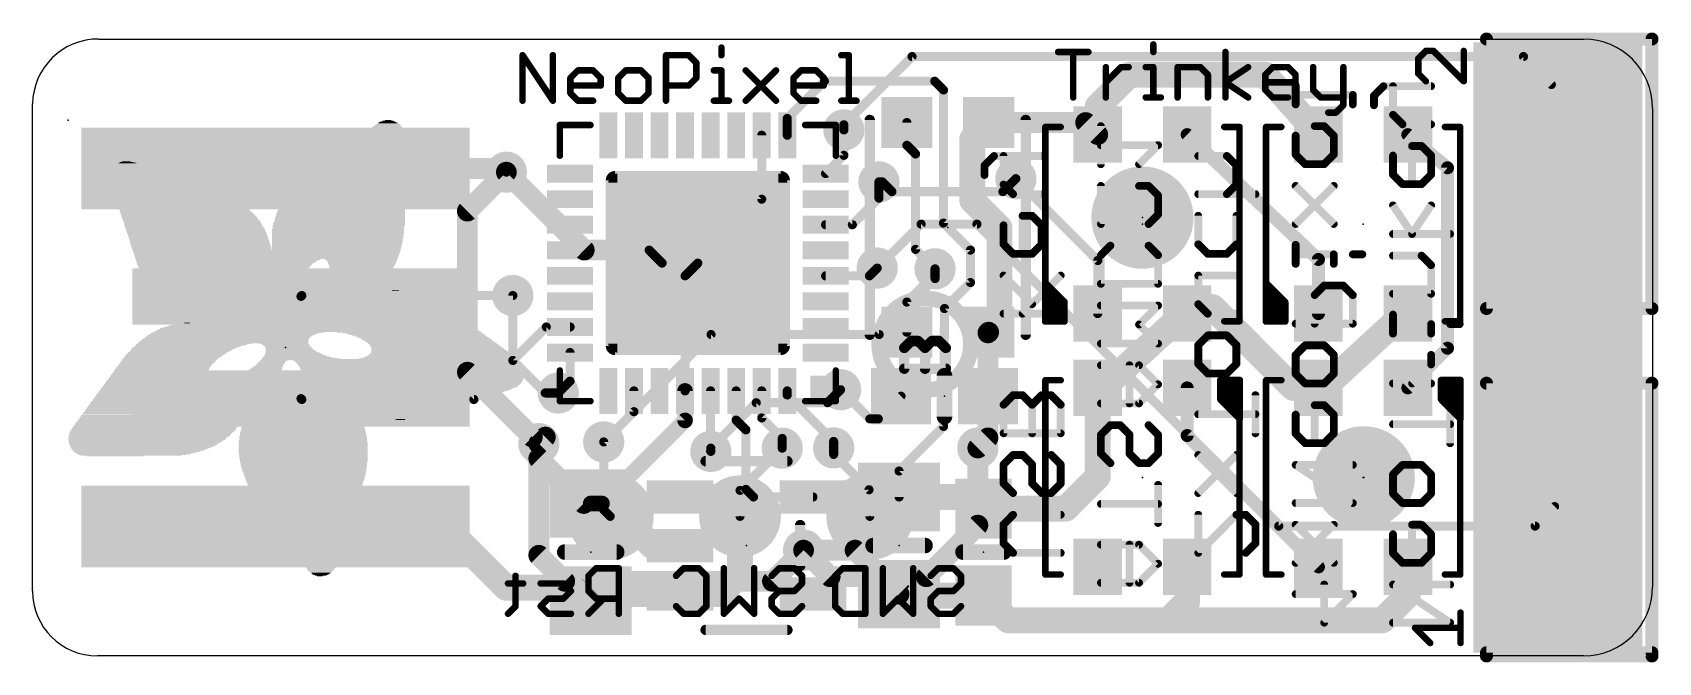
# Model space of a CAD drawing. Extents: x -5 to 26.9, y -6.2 to 6.2.
import ezdxf

# ---------------------------------------------------------------- set-up
doc = ezdxf.new("R2010")
doc.units = 0
for name, color, linetype in [('1', 12, 'CONTINUOUS'), ('16', 5, 'CONTINUOUS'), ('18', 3, 'CONTINUOUS'), ('20', 53, 'CONTINUOUS'), ('21', 40, 'CONTINUOUS'), ('22', 6, 'CONTINUOUS'), ('23', 53, 'CONTINUOUS'), ('24', 53, 'CONTINUOUS'), ('29', 253, 'CONTINUOUS'), ('30', 253, 'CONTINUOUS')]:
    doc.layers.add(name, color=color, linetype=linetype)

# ---------------------------------------------------------------- blocks, each defined once
blk = doc.blocks.new('RECT')
blk.add_solid([(-0.5, -0.5), (0.5, -0.5), (-0.5, 0.5), (0.5, 0.5)])
blk = doc.blocks.new('PIE')
at = {"const_width": 0.5}
blk.add_lwpolyline([(0, -0.25, 1), (0, 0.25, 1), (0, -0.25)], format="xyb", dxfattribs=at)
blk = doc.blocks.new('RECT560000X560000R10')
at = {"const_width": 0.175}
blk.add_lwpolyline([(1.6625, -1.575), (1.6625, 1.575, 0.4142), (1.575, 1.6625), (-1.575, 1.6625, 0.4142), (-1.6625, 1.575), (-1.6625, -1.575, 0.4142), (-1.575, -1.6625), (1.575, -1.6625, 0.4142)], format="xyb", close=True, dxfattribs=at)
blk.add_solid([(-1.6004, -1.6004), (1.6004, -1.6004), (-1.6004, 1.6004), (1.6004, 1.6004)])
blk = doc.blocks.new('RECT576256X576256R10')
at = {"const_width": 0.1801}
blk.add_lwpolyline([(1.7108, -1.6207), (1.7108, 1.6207, 0.4142), (1.6207, 1.7108), (-1.6207, 1.7108, 0.4142), (-1.7108, 1.6207), (-1.7108, -1.6207, 0.4142), (-1.6207, -1.7108), (1.6207, -1.7108, 0.4142)], format="xyb", close=True, dxfattribs=at)
blk.add_solid([(-1.6461, -1.6461), (1.6461, -1.6461), (-1.6461, 1.6461), (1.6461, 1.6461)])
blk = doc.blocks.new('ROUNDV')
at = {"const_width": 0.5}
blk.add_lwpolyline([(0, -0.25, 1), (0, 0.25, 1), (0, -0.25)], format="xyb", dxfattribs=at)

msp = doc.modelspace()

# ---------------------------------------------------------------- linework, layer by layer
at = {"layer": '1'}
for points, const_width in [([(23.495, 6.0325), (26.7335, 6.0325)], 0.254), ([(23.495, 0.762), (23.495, 6.0325)], 0.254), ([(26.7335, 6.0325), (26.7335, 0.762)], 0.254), ([(15.889, 4.713), (16.51, 5.334)], 0.508), ([(16.51, 5.334), (19.163, 5.334)], 0.508), ([(19.163, 5.334), (20.207, 4.163)], 0.508), ([(10.541, 5.207), (9.8145, 4.4805)], 0.1778), ([(12.7, 5.207), (10.541, 5.207)], 0.1778), ([(12.8707, 5.0363), (12.7, 5.207)], 0.1778), ([(12.8707, 2.4328), (12.8707, 5.0363)], 0.1778), ([(15.889, 4.163), (15.889, 4.713)], 0.508), ([(9.8145, 4.4805), (9.8145, 4.151)], 0.1778), ([(12.154, 4.3995), (12.154, 3.955)], 0.1778), ([(13.754, 4.3995), (13.4365, 4.082)], 0.508), ([(13.754, 4.3995), (15.6525, 4.3995)], 0.4064), ([(15.889, 4.163), (15.6525, 4.3995)], 0.4064), ([(9.3145, 4.151), (9.3145, 2.901)], 0.1778), ([(10.922, 3.7585), (10.922, 4.2545)], 0.1778), ([(13.4365, 4.082), (13.4365, 2.8713)], 0.508), ([(17.639, 4.163), (20.207, 1.722)], 0.254), ([(21.957, 4.163), (22.733, 3.514)], 0.254), ([(10.5645, 3.401), (10.922, 3.7585)], 0.1778), ([(12.3246, 3.7844), (12.154, 3.955)], 0.1778), ([(12.3246, 3.7844), (12.3246, 1.9193)], 0.1778), ([(-0.2, 3.5), (4.247, 3.5)], 0.4064), ([(4.247, 3.5), (4.318, 3.429)], 0.1778), ([(22.733, 3.514), (22.733, -0.014)], 0.254), ([(11.6079, 3.2385), (11.6079, 2.921)], 0.1778), ([(14.2875, 3.302), (15.889, 1.7005)], 0.1778), ([(9.3145, 2.901), (8.0645, 1.651)], 0.1778), ([(11.6079, 2.921), (11.0879, 2.401)], 0.1778), ([(13.9667, 2.3411), (13.4365, 2.8713)], 0.508), ([(13.9667, 2.3411), (13.9667, 0.3674)], 0.508), ([(11.0879, 2.401), (10.5645, 2.401)], 0.1778), ([(13.3985, 1.905), (12.8707, 2.4328)], 0.1778), ([(7.366, 1.651), (7.112, 1.905)], 0.1778), ([(12.3246, 1.9193), (12.7056, 1.5383)], 0.1778), ([(13.3985, 1.27), (13.3985, 1.905)], 0.1778), ([(8.0645, 1.651), (7.366, 1.651)], 0.1778), ([(7.8145, 1.401), (8.0645, 1.651)], 0.1778), ([(11.5742, 1.5538), (11.4214, 1.401)], 0.1778), ([(12.7056, 1.5383), (12.7056, 1.4406)], 0.1778), ([(15.889, 1.7005), (15.889, 0.663)], 0.1778), ([(20.207, 1.722), (20.207, 0.663)], 0.254), ([(7.8145, -0.849), (7.8145, 1.401)], 0.1778), ([(10.5645, 1.401), (11.4214, 1.401)], 0.1778), ([(12.7056, 1.4406), (12.154, 0.889)], 0.1778), ([(12.891, 0.7625), (13.3985, 1.27)], 0.1778), ([(0.316, 1.016), (0.3, 1)], 0.1778), ([(4.445, 1.016), (0.316, 1.016)], 0.1778), ([(12.154, 0.889), (12.154, 0.2995)], 0.1778), ([(17.639, 0.663), (18.133, 0.79)], 0.508), ([(18.133, 0.79), (19.713, -0.79)], 0.508), ([(12.8736, -1.5434), (12.891, 0.7625)], 0.1778), ([(17.5755, 0.663), (15.9955, -0.79)], 0.508), ([(17.5755, 0.663), (17.639, 0.663)], 0.508), ([(21.888, 0.663), (20.308, -0.79)], 0.508), ([(21.888, 0.663), (21.957, 0.663)], 0.508), ([(26.7335, 0.762), (23.495, 0.762)], 0.254), ([(5.1, 0.401), (3.683, -1.016)], 0.1778), ([(5.5645, 0.401), (5.1, 0.401)], 0.1778), ([(13.754, 0.2995), (13.8988, 0.2995)], 0.508), ([(13.7405, 0.286), (13.754, 0.2995)], 0.4064), ([(13.7405, -0.9525), (13.7405, 0.286)], 0.4064), ([(13.8988, 0.2995), (13.9667, 0.3674)], 0.508), ([(22.733, -0.014), (21.957, -0.79)], 0.254), ([(5.5645, -0.099), (5.5645, -0.6585)], 0.1778), ([(5.5645, -0.6585), (5.334, -0.889)], 0.1778), ([(15.889, -2.526), (15.889, -0.79)], 0.508), ([(15.889, -0.79), (15.9955, -0.79)], 0.508), ([(19.713, -0.79), (20.207, -0.79)], 0.508), ([(20.207, -0.79), (20.308, -0.79)], 0.508), ([(23.495, -0.6985), (26.7335, -0.6985)], 0.254), ([(23.495, -6.0325), (23.495, -0.6985)], 0.254), ([(26.7335, -0.6985), (26.7335, -6.0325)], 0.254), ([(0.316, -1.016), (0.3, -1)], 0.1778), ([(3.683, -1.016), (0.316, -1.016)], 0.1778), ([(6.8145, -0.849), (6.8145, -1.2548)], 0.1778), ([(7.8145, -0.849), (7.8145, -1.4257)], 0.3048), ([(8.3145, -0.849), (8.3145, -2.028)], 0.1778), ([(8.8145, -0.849), (8.8145, -1.4205)], 0.1778), ([(9.3145, -0.849), (9.3145, -1.377)], 0.1778), ([(9.8145, -0.849), (9.8145, -0.9284)], 0.1778), ([(10.7221, -1.836), (9.8145, -0.9284)], 0.1778), ([(10.8585, -0.8255), (11.43, -1.397)], 0.1778), ([(12.0405, -0.9525), (11.596, -1.397)], 0.1778), ([(13.7405, -0.9525), (13.7405, -1.7679)], 0.4064), ([(17.639, -1.722), (17.639, -0.79)], 0.254), ([(6.8145, -1.2548), (6.223, -1.8463)], 0.1778), ([(7.8145, -1.4257), (6.1897, -3.0505)], 0.3048), ([(9.005, -1.611), (8.8145, -1.4205)], 0.1778), ([(9.005, -1.611), (9.005, -2.7742)], 0.1778), ([(9.7155, -1.778), (9.3145, -1.377)], 0.1778), ([(11.596, -1.397), (11.43, -1.397)], 0.1778), ([(12.8736, -1.5434), (12.0015, -2.4155)], 0.1778), ([(13.7405, -1.7679), (13.5431, -1.9653)], 0.4064), ([(4.953, -1.8796), (4.953, -2.1719)], 0.4064), ([(9.7155, -1.778), (9.7155, -1.9685)], 0.1778), ([(10.7221, -1.963), (10.7221, -1.836)], 0.1778), ([(20.207, -4.29), (17.639, -1.722)], 0.254), ([(5.8316, -3.0505), (4.953, -2.1719)], 0.4064), ([(8.3185, -2.032), (8.3145, -2.028)], 0.1778), ([(12.0015, -2.9235), (12.0015, -2.4155)], 0.1778), ([(15.2645, -3.1505), (15.889, -2.526)], 0.508), ([(5.969, -3.0505), (5.8316, -3.0505)], 0.4064), ([(6.3396, -3.0505), (5.969, -3.0505)], 0.508), ([(7.1626, -3.8735), (6.3396, -3.0505)], 0.508), ([(7.7169, -2.9235), (8.382, -2.9235)], 0.508), ([(8.89, -3.4315), (8.382, -2.9235)], 0.508), ([(9.005, -2.7742), (9.1543, -2.9235)], 0.1778), ([(9.1543, -2.9235), (10.3171, -2.9235)], 0.1778), ([(12.0015, -2.9235), (10.3171, -2.9235)], 0.508), ([(13.4255, -2.9235), (12.0015, -2.9235)], 0.508), ([(13.6525, -3.1505), (13.4255, -2.9235)], 0.508), ([(6.1897, -3.0505), (5.969, -3.0505)], 0.3048), ([(8.89, -3.4315), (8.89, -4.445)], 0.508), ([(13.6525, -3.1505), (15.2645, -3.1505)], 0.508), ([(-0.2, -3.5), (3.119, -3.5)], 0.508), ([(3.119, -3.5), (4.318, -4.699)], 0.508), ([(7.7169, -3.8735), (7.1626, -3.8735)], 0.508), ([(11.1413, -3.9633), (10.1337, -3.9633)], 0.4064), ([(12.0015, -4.8235), (11.1413, -3.9633)], 0.4064), ([(17.639, -4.967), (17.639, -4.29)], 0.508), ([(21.957, -4.29), (21.957, -4.84)], 0.508), ([(4.318, -4.699), (5.9715, -4.699)], 0.508), ([(5.9715, -4.699), (5.969, -4.7015)], 0.508), ([(5.969, -4.7015), (5.969, -4.9505)], 0.508), ([(8.89, -4.445), (8.5115, -4.8235)], 0.508), ([(5.969, -4.9505), (6.096, -4.8235)], 0.508), ([(7.7169, -4.8235), (6.096, -4.8235)], 0.508), ([(8.5115, -4.8235), (7.7169, -4.8235)], 0.508), ([(12.0015, -4.8235), (12.0285, -4.8505)], 0.508), ([(13.6525, -4.8505), (12.0285, -4.8505)], 0.508), ([(13.6525, -4.8505), (14.136, -5.334)], 0.508), ([(17.272, -5.334), (17.639, -4.967)], 0.508), ([(21.957, -4.84), (21.463, -5.334)], 0.508), ([(14.136, -5.334), (17.272, -5.334)], 0.508), ([(21.463, -5.334), (17.272, -5.334)], 0.508), ([(26.7335, -6.0325), (23.495, -6.0325)], 0.254)]:
    msp.add_lwpolyline(points, dxfattribs=dict(at, const_width=const_width))
for points, const_width in [([(23.495, 6.096, 1), (23.495, 5.969)], 0.127), ([(23.5585, 6.0325, 1), (23.4315, 6.0325)], 0.127), ([(26.797, 6.0325, 1), (26.67, 6.0325)], 0.127), ([(26.7335, 5.969, 1), (26.7335, 6.096)], 0.127), ([(16.51, 5.461, 1), (16.51, 5.207)], 0.254), ([(16.5998, 5.2442, 1), (16.4202, 5.4238)], 0.254), ([(19.2578, 5.4185, 1), (19.0682, 5.2495)], 0.254), ([(19.163, 5.207, 1), (19.163, 5.461)], 0.254), ([(10.541, 5.2515, 1), (10.541, 5.1625)], 0.0889), ([(10.5724, 5.1756, 1), (10.5096, 5.2384)], 0.0889), ([(12.7314, 5.2384, 1), (12.6686, 5.1756)], 0.0889), ([(12.7, 5.1625, 1), (12.7, 5.2515)], 0.0889), ([(12.9152, 5.0363, 1), (12.8263, 5.0363)], 0.0889), ([(12.8393, 5.0049, 1), (12.9021, 5.0677)], 0.0889), ([(16.016, 4.713, 1), (15.762, 4.713)], 0.254), ([(15.7992, 4.8028, 1), (15.9788, 4.6232)], 0.254), ([(9.859, 4.4805, 1), (9.7701, 4.4805)], 0.0889), ([(9.7831, 4.5119, 1), (9.8459, 4.4491)], 0.0889), ([(12.1984, 4.3995, 1), (12.1096, 4.3995)], 0.0889), ([(13.8438, 4.3097, 1), (13.6642, 4.4893)], 0.254), ([(13.754, 4.5011, 1), (13.754, 4.2979)], 0.2032), ([(15.7243, 4.4713, 1), (15.5807, 4.3277)], 0.2032), ([(15.6525, 4.2979, 1), (15.6525, 4.5011)], 0.2032), ([(9.359, 4.151, 1), (9.2701, 4.151)], 0.0889), ([(9.7701, 4.151, 1), (9.859, 4.151)], 0.0889), ([(10.9665, 4.2545, 1), (10.8776, 4.2545)], 0.0889), ([(13.5635, 4.082, 1), (13.3095, 4.082)], 0.254), ([(13.3467, 4.1718, 1), (13.5263, 3.9922)], 0.254), ([(15.762, 4.163, 1), (16.016, 4.163)], 0.254), ([(15.8172, 4.0912, 1), (15.9608, 4.2348)], 0.2032), ([(17.6827, 4.209, 1), (17.5953, 4.117)], 0.127), ([(20.1122, 4.0785, 1), (20.3018, 4.2475)], 0.254), ([(21.9977, 4.2117, 1), (21.9163, 4.1143)], 0.127), ([(10.9534, 3.7271, 1), (10.8906, 3.7899)], 0.0889), ([(12.1854, 3.9864, 1), (12.1226, 3.9236)], 0.0889), ([(12.1096, 3.955, 1), (12.1984, 3.955)], 0.0889), ([(12.369, 3.7844, 1), (12.2802, 3.7844)], 0.0889), ([(12.2932, 3.753, 1), (12.356, 3.8158)], 0.0889), ([(-0.2, 3.6016, 1), (-0.2, 3.3984)], 0.2032), ([(4.247, 3.3984, 1), (4.247, 3.6016)], 0.2032), ([(4.2784, 3.5314, 1), (4.2156, 3.4686)], 0.0889), ([(4.2866, 3.3976, 1), (4.3494, 3.4604)], 0.0889), ([(10.8776, 3.7585, 1), (10.9665, 3.7585)], 0.0889), ([(22.7965, 3.514, 1), (22.6695, 3.514)], 0.127), ([(22.6923, 3.4653, 1), (22.7737, 3.5627)], 0.127), ([(10.5331, 3.4324, 1), (10.5959, 3.3696)], 0.0889), ([(11.6524, 3.2385, 1), (11.5635, 3.2385)], 0.0889), ([(14.3189, 3.3334, 1), (14.2561, 3.2706)], 0.0889), ([(9.2701, 2.901, 1), (9.359, 2.901)], 0.0889), ([(9.3459, 2.8696, 1), (9.2831, 2.9324)], 0.0889), ([(11.5635, 2.921, 1), (11.6524, 2.921)], 0.0889), ([(11.6393, 2.8896, 1), (11.5765, 2.9524)], 0.0889), ([(13.5263, 2.9611, 1), (13.3467, 2.7815)], 0.254), ([(13.3095, 2.8713, 1), (13.5635, 2.8713)], 0.254), ([(14.0937, 2.3411, 1), (13.8397, 2.3411)], 0.254), ([(13.8769, 2.2513, 1), (14.0565, 2.4309)], 0.254), ([(10.5645, 2.4455, 1), (10.5645, 2.3566)], 0.0889), ([(11.0565, 2.4324, 1), (11.1193, 2.3696)], 0.0889), ([(11.0879, 2.3566, 1), (11.0879, 2.4455)], 0.0889), ([(12.9021, 2.4642, 1), (12.8393, 2.4014)], 0.0889), ([(12.8263, 2.4328, 1), (12.9152, 2.4328)], 0.0889), ([(7.1434, 1.9364, 1), (7.0806, 1.8736)], 0.0889), ([(12.356, 1.9507, 1), (12.2932, 1.8878)], 0.0889), ([(12.2802, 1.9193, 1), (12.369, 1.9193)], 0.0889), ([(13.4429, 1.905, 1), (13.3541, 1.905)], 0.0889), ([(13.3671, 1.8736, 1), (13.4299, 1.9364)], 0.0889), ([(7.366, 1.6955, 1), (7.366, 1.6065)], 0.0889), ([(7.3346, 1.6196, 1), (7.3974, 1.6824)], 0.0889), ([(8.0331, 1.6824, 1), (8.0959, 1.6196)], 0.0889), ([(8.0959, 1.6196, 1), (8.0331, 1.6824)], 0.0889), ([(8.0645, 1.6065, 1), (8.0645, 1.6955)], 0.0889), ([(11.6056, 1.5224, 1), (11.5428, 1.5852)], 0.0889), ([(12.75, 1.5383, 1), (12.6612, 1.5383)], 0.0889), ([(12.6742, 1.5068, 1), (12.737, 1.5697)], 0.0889), ([(15.9335, 1.7005, 1), (15.8446, 1.7005)], 0.0889), ([(15.8576, 1.6691, 1), (15.9204, 1.7319)], 0.0889), ([(20.2705, 1.722, 1), (20.1435, 1.722)], 0.127), ([(20.1633, 1.676, 1), (20.2507, 1.768)], 0.127), ([(7.7831, 1.4324, 1), (7.8459, 1.3696)], 0.0889), ([(7.859, 1.401, 1), (7.7701, 1.401)], 0.0889), ([(10.5645, 1.4455, 1), (10.5645, 1.3565)], 0.0889), ([(11.39, 1.4324, 1), (11.4528, 1.3696)], 0.0889), ([(11.4214, 1.3565, 1), (11.4214, 1.4455)], 0.0889), ([(12.6612, 1.4406, 1), (12.75, 1.4406)], 0.0889), ([(12.737, 1.4092, 1), (12.6742, 1.472)], 0.0889), ([(13.3541, 1.27, 1), (13.4429, 1.27)], 0.0889), ([(13.4299, 1.2386, 1), (13.3671, 1.3014)], 0.0889), ([(0.2686, 1.0314, 1), (0.3314, 0.9686)], 0.0889), ([(0.316, 1.0605, 1), (0.316, 0.9716)], 0.0889), ([(0.3474, 0.9846, 1), (0.2846, 1.0474)], 0.0889), ([(4.445, 0.9716, 1), (4.445, 1.0605)], 0.0889), ([(12.1226, 0.9204, 1), (12.1854, 0.8576)], 0.0889), ([(12.1984, 0.889, 1), (12.1096, 0.889)], 0.0889), ([(18.2228, 0.8798, 1), (18.0432, 0.7002)], 0.254), ([(18.1646, 0.667, 1), (18.1014, 0.913)], 0.254), ([(12.9354, 0.7621, 1), (12.8465, 0.7628)], 0.0889), ([(12.8596, 0.7939, 1), (12.9224, 0.7311)], 0.0889), ([(15.8446, 0.663, 1), (15.9335, 0.663)], 0.0889), ([(17.5755, 0.79, 1), (17.5755, 0.536)], 0.254), ([(17.6615, 0.5695, 1), (17.4895, 0.7565)], 0.254), ([(17.6074, 0.786, 1), (17.6706, 0.54)], 0.254), ([(17.639, 0.536, 1), (17.639, 0.79)], 0.254), ([(20.1435, 0.663, 1), (20.2705, 0.663)], 0.127), ([(21.888, 0.79, 1), (21.888, 0.536)], 0.254), ([(21.9739, 0.5695, 1), (21.802, 0.7565)], 0.254), ([(21.957, 0.536, 1), (21.957, 0.79)], 0.254), ([(23.495, 0.8255, 1), (23.495, 0.6985)], 0.127), ([(23.4315, 0.762, 1), (23.5585, 0.762)], 0.127), ([(26.67, 0.762, 1), (26.797, 0.762)], 0.127), ([(26.7335, 0.6985, 1), (26.7335, 0.8255)], 0.127), ([(5.1, 0.4455, 1), (5.1, 0.3566)], 0.0889), ([(5.1314, 0.3696, 1), (5.0686, 0.4324)], 0.0889), ([(5.5645, 0.3566, 1), (5.5645, 0.4455)], 0.0889), ([(12.1096, 0.2995, 1), (12.1984, 0.2995)], 0.0889), ([(13.754, 0.4265, 1), (13.754, 0.1725)], 0.254), ([(13.8421, 0.286, 1), (13.6389, 0.286)], 0.2032), ([(13.6687, 0.3578, 1), (13.8123, 0.2142)], 0.2032), ([(13.8258, 0.2277, 1), (13.6822, 0.3713)], 0.2032), ([(13.809, 0.3893, 1), (13.9886, 0.2097)], 0.254), ([(13.8397, 0.3674, 1), (14.0937, 0.3674)], 0.254), ([(14.0565, 0.2776, 1), (13.8769, 0.4572)], 0.254), ([(13.8988, 0.1725, 1), (13.8988, 0.4265)], 0.254), ([(22.6695, -0.014, 1), (22.7965, -0.014)], 0.127), ([(22.7779, -0.0589, 1), (22.6881, 0.0309)], 0.127), ([(5.609, -0.099, 1), (5.5201, -0.099)], 0.0889), ([(5.5201, -0.6585, 1), (5.609, -0.6585)], 0.0889), ([(5.5959, -0.6899, 1), (5.5331, -0.6271)], 0.0889), ([(16.016, -0.79, 1), (15.762, -0.79)], 0.254), ([(15.889, -0.663, 1), (15.889, -0.917)], 0.254), ([(15.9095, -0.6965, 1), (16.0815, -0.8835)], 0.254), ([(15.9955, -0.917, 1), (15.9955, -0.663)], 0.254), ([(19.713, -0.663, 1), (19.713, -0.917)], 0.254), ([(19.6232, -0.8798, 1), (19.8028, -0.7002)], 0.254), ([(20.207, -0.663, 1), (20.207, -0.917)], 0.254), ([(20.222, -0.6965, 1), (20.3939, -0.8835)], 0.254), ([(20.207, -0.917, 1), (20.207, -0.663)], 0.254), ([(20.308, -0.917, 1), (20.308, -0.663)], 0.254), ([(23.495, -0.635, 1), (23.495, -0.762)], 0.127), ([(23.5585, -0.6985, 1), (23.4315, -0.6985)], 0.127), ([(26.797, -0.6985, 1), (26.67, -0.6985)], 0.127), ([(26.7335, -0.762, 1), (26.7335, -0.635)], 0.127), ([(0.3314, -0.9686, 1), (0.2686, -1.0314)], 0.0889), ([(0.316, -0.9716, 1), (0.316, -1.0605)], 0.0889), ([(0.2846, -1.0474, 1), (0.3474, -0.9846)], 0.0889), ([(3.6516, -0.9846, 1), (3.7144, -1.0474)], 0.0889), ([(3.683, -1.0605, 1), (3.683, -0.9716)], 0.0889), ([(5.3026, -0.8576, 1), (5.3654, -0.9204)], 0.0889), ([(6.859, -0.849, 1), (6.7701, -0.849)], 0.0889), ([(7.8907, -0.849, 1), (7.7383, -0.849)], 0.1524), ([(7.7701, -0.849, 1), (7.859, -0.849)], 0.0889), ([(8.359, -0.849, 1), (8.2701, -0.849)], 0.0889), ([(8.859, -0.849, 1), (8.7701, -0.849)], 0.0889), ([(9.359, -0.849, 1), (9.2701, -0.849)], 0.0889), ([(9.859, -0.849, 1), (9.7701, -0.849)], 0.0889), ([(9.8459, -0.897, 1), (9.7831, -0.9599)], 0.0889), ([(9.7701, -0.9284, 1), (9.859, -0.9284)], 0.0889), ([(10.8899, -0.7941, 1), (10.8271, -0.8569)], 0.0889), ([(12.0719, -0.9839, 1), (12.0091, -0.9211)], 0.0889), ([(13.8421, -0.9525, 1), (13.6389, -0.9525)], 0.2032), ([(13.6389, -0.9525, 1), (13.8421, -0.9525)], 0.2032), ([(17.7025, -0.79, 1), (17.5755, -0.79)], 0.127), ([(21.9121, -0.7451, 1), (22.0019, -0.8349)], 0.127), ([(6.7701, -1.2548, 1), (6.859, -1.2548)], 0.0889), ([(6.8459, -1.2862, 1), (6.7831, -1.2234)], 0.0889), ([(7.7383, -1.4257, 1), (7.8907, -1.4257)], 0.1524), ([(7.8684, -1.4796, 1), (7.7606, -1.3718)], 0.1524), ([(8.8459, -1.3891, 1), (8.7831, -1.4519)], 0.0889), ([(8.7701, -1.4205, 1), (8.859, -1.4205)], 0.0889), ([(9.0495, -1.611, 1), (8.9606, -1.611)], 0.0889), ([(8.9736, -1.6424, 1), (9.0364, -1.5796)], 0.0889), ([(9.3459, -1.3456, 1), (9.2831, -1.4084)], 0.0889), ([(9.2701, -1.377, 1), (9.359, -1.377)], 0.0889), ([(11.43, -1.3525, 1), (11.43, -1.4415)], 0.0889), ([(11.3986, -1.4284, 1), (11.4614, -1.3656)], 0.0889), ([(11.5646, -1.3656, 1), (11.6274, -1.4284)], 0.0889), ([(11.596, -1.4415, 1), (11.596, -1.3525)], 0.0889), ([(12.8291, -1.5431, 1), (12.918, -1.5437)], 0.0889), ([(12.905, -1.5748, 1), (12.8422, -1.512)], 0.0889), ([(13.8123, -1.8397, 1), (13.6687, -1.696)], 0.2032), ([(5.0546, -1.8796, 1), (4.8514, -1.8796)], 0.2032), ([(6.1916, -1.8149, 1), (6.2544, -1.8777)], 0.0889), ([(9.7599, -1.778, 1), (9.6711, -1.778)], 0.0889), ([(9.6841, -1.8094, 1), (9.7469, -1.7466)], 0.0889), ([(10.7665, -1.836, 1), (10.6776, -1.836)], 0.0889), ([(10.6906, -1.8674, 1), (10.7535, -1.8046)], 0.0889), ([(13.4712, -1.8935, 1), (13.6149, -2.0371)], 0.2032), ([(13.6389, -1.7679, 1), (13.8421, -1.7679)], 0.2032), ([(17.6839, -1.6771, 1), (17.5941, -1.7669)], 0.127), ([(17.5755, -1.722, 1), (17.7025, -1.722)], 0.127), ([(5.0248, -2.1001, 1), (4.8812, -2.2438)], 0.2032), ([(4.8514, -2.1719, 1), (5.0546, -2.1719)], 0.2032), ([(8.3459, -1.9966, 1), (8.2831, -2.0594)], 0.0889), ([(8.2701, -2.028, 1), (8.359, -2.028)], 0.0889), ([(8.2871, -2.0634, 1), (8.3499, -2.0006)], 0.0889), ([(9.6711, -1.9685, 1), (9.7599, -1.9685)], 0.0889), ([(10.6776, -1.963, 1), (10.7665, -1.963)], 0.0889), ([(11.9701, -2.3841, 1), (12.0329, -2.4469)], 0.0889), ([(12.0459, -2.4155, 1), (11.9571, -2.4155)], 0.0889), ([(15.762, -2.526, 1), (16.016, -2.526)], 0.254), ([(15.9788, -2.6158, 1), (15.7992, -2.4362)], 0.254), ([(5.8316, -2.9489, 1), (5.8316, -3.1521)], 0.2032), ([(5.969, -2.9235, 1), (5.969, -3.1775)], 0.254), ([(5.969, -3.1521, 1), (5.969, -2.9489)], 0.2032), ([(6.4294, -2.9607, 1), (6.2498, -3.1403)], 0.254), ([(6.3396, -3.1775, 1), (6.3396, -2.9235)], 0.254), ([(7.7169, -2.7965, 1), (7.7169, -3.0505)], 0.254), ([(8.4718, -2.8337, 1), (8.2922, -3.0133)], 0.254), ([(8.382, -3.0505, 1), (8.382, -2.7965)], 0.254), ([(9.0364, -2.7428, 1), (8.9736, -2.8056)], 0.0889), ([(8.9606, -2.7742, 1), (9.0495, -2.7742)], 0.0889), ([(9.1543, -2.8791, 1), (9.1543, -2.968)], 0.0889), ([(9.1229, -2.9549, 1), (9.1857, -2.8921)], 0.0889), ([(10.3171, -2.7965, 1), (10.3171, -3.0505)], 0.254), ([(10.3171, -2.968, 1), (10.3171, -2.8791)], 0.0889), ([(12.0015, -2.7965, 1), (12.0015, -3.0505)], 0.254), ([(12.0015, -3.0505, 1), (12.0015, -2.7965)], 0.254), ([(13.5153, -2.8337, 1), (13.3357, -3.0133)], 0.254), ([(13.4255, -3.0505, 1), (13.4255, -2.7965)], 0.254), ([(5.7597, -3.1223, 1), (5.9034, -2.9787)], 0.2032), ([(5.969, -2.9743, 1), (5.969, -3.1267)], 0.1524), ([(6.1358, -2.9966, 1), (6.2436, -3.1044)], 0.1524), ([(6.1897, -3.1267, 1), (6.1897, -2.9743)], 0.1524), ([(9.017, -3.4315, 1), (8.763, -3.4315)], 0.254), ([(11.9571, -2.9235, 1), (12.0459, -2.9235)], 0.0889), ([(13.6525, -3.0235, 1), (13.6525, -3.2775)], 0.254), ([(13.5627, -3.2403, 1), (13.7423, -3.0607)], 0.254), ([(15.1747, -3.0607, 1), (15.3543, -3.2403)], 0.254), ([(15.2645, -3.2775, 1), (15.2645, -3.0235)], 0.254), ([(-0.2, -3.373, 1), (-0.2, -3.627)], 0.254), ([(3.2088, -3.4102, 1), (3.0292, -3.5898)], 0.254), ([(3.119, -3.627, 1), (3.119, -3.373)], 0.254), ([(8.8002, -3.5213, 1), (8.9798, -3.3417)], 0.254), ([(7.1626, -3.7465, 1), (7.1626, -4.0005)], 0.254), ([(7.0728, -3.9633, 1), (7.2524, -3.7837)], 0.254), ([(7.7169, -4.0005, 1), (7.7169, -3.7465)], 0.254), ([(10.1337, -3.8617, 1), (10.1337, -4.0649)], 0.2032), ([(11.2131, -3.8914, 1), (11.0694, -4.0351)], 0.2032), ([(11.1413, -4.0649, 1), (11.1413, -3.8617)], 0.2032), ([(17.766, -4.29, 1), (17.512, -4.29)], 0.254), ([(22.084, -4.29, 1), (21.83, -4.29)], 0.254), ([(4.318, -4.572, 1), (4.318, -4.826)], 0.254), ([(6.096, -4.7015, 1), (5.842, -4.7015)], 0.254), ([(6.0613, -4.7888, 1), (5.8817, -4.6092)], 0.254), ([(5.9715, -4.826, 1), (5.9715, -4.572)], 0.254), ([(8.763, -4.445, 1), (9.017, -4.445)], 0.254), ([(8.9798, -4.5348, 1), (8.8002, -4.3552)], 0.254), ([(20.1621, -4.3349, 1), (20.2519, -4.2451)], 0.127), ([(4.2282, -4.7888, 1), (4.4078, -4.6092)], 0.254), ([(5.8792, -4.6117, 1), (6.0588, -4.7913)], 0.254), ([(5.8792, -4.8607, 1), (6.0588, -5.0403)], 0.254), ([(6.096, -4.6965, 1), (6.096, -4.9505)], 0.254), ([(6.1858, -4.9133, 1), (6.0062, -4.7337)], 0.254), ([(7.7169, -4.6965, 1), (7.7169, -4.9505)], 0.254), ([(7.7169, -4.9505, 1), (7.7169, -4.6965)], 0.254), ([(8.4217, -4.7337, 1), (8.6013, -4.9133)], 0.254), ([(8.5115, -4.9505, 1), (8.5115, -4.6965)], 0.254), ([(12.0913, -4.7337, 1), (11.9117, -4.9133)], 0.254), ([(12.0285, -4.7235, 1), (12.0285, -4.9775)], 0.254), ([(11.9387, -4.9403, 1), (12.1183, -4.7607)], 0.254), ([(11.9297, -4.8953, 1), (12.0733, -4.7517)], 0.2032), ([(13.7423, -4.7607, 1), (13.5627, -4.9403)], 0.254), ([(13.6525, -4.9775, 1), (13.6525, -4.7235)], 0.254), ([(17.7288, -5.0568, 1), (17.5492, -4.8772)], 0.254), ([(21.83, -4.84, 1), (22.084, -4.84)], 0.254), ([(22.0468, -4.9298, 1), (21.8672, -4.7502)], 0.254), ([(5.842, -4.9505, 1), (6.096, -4.9505)], 0.254), ([(14.136, -5.207, 1), (14.136, -5.461)], 0.254), ([(17.272, -5.207, 1), (17.272, -5.461)], 0.254), ([(17.272, -5.461, 1), (17.272, -5.207)], 0.254), ([(17.512, -4.967, 1), (17.766, -4.967)], 0.254), ([(21.463, -5.461, 1), (21.463, -5.207)], 0.254), ([(14.0462, -5.4238, 1), (14.2258, -5.2442)], 0.254), ([(17.1822, -5.2442, 1), (17.3618, -5.4238)], 0.254), ([(21.3732, -5.2442, 1), (21.5528, -5.4238)], 0.254), ([(23.495, -5.969, 1), (23.495, -6.096)], 0.127), ([(23.4315, -6.0325, 1), (23.5585, -6.0325)], 0.127), ([(26.67, -6.0325, 1), (26.797, -6.0325)], 0.127), ([(26.7335, -6.096, 1), (26.7335, -5.969)], 0.127)]:
    msp.add_lwpolyline(points, format="xyb", dxfattribs=dict(at, const_width=const_width))
at = {"layer": '16'}
for points, const_width in [([(23.495, 6.0325), (26.7335, 6.0325)], 0.254), ([(23.495, 0.762), (23.495, 6.0325)], 0.254), ([(26.7335, 6.0325), (26.7335, 0.762)], 0.254), ([(10.922, 4.3561), (12.2555, 5.6896)], 0.1778), ([(12.2555, 5.6896), (24.2189, 5.6896)], 0.1778), ([(24.2189, 5.6896), (24.765, 5.1435)], 0.1778), ([(10.922, 4.2545), (10.922, 4.3561)], 0.1778), ([(4.318, 3.429), (3.556, 2.667)], 0.4064), ([(5.842, 1.905), (4.318, 3.429)], 0.4064), ([(11.6079, 3.2385), (11.6714, 3.2385)], 0.1778), ([(11.8619, 3.048), (11.6714, 3.2385)], 0.1778), ([(14.2875, 3.302), (14.0335, 3.048)], 0.1778), ([(3.556, 2.667), (3.556, -0.4826)], 0.4064), ([(14.0335, 3.048), (11.8619, 3.048)], 0.1778), ([(11.5742, 1.5538), (12.4334, 2.413)], 0.1778), ([(12.4334, 2.413), (13.5255, 2.413)], 0.1778), ([(13.5255, 2.413), (19.431, -3.4925)], 0.1778), ([(7.112, 1.905), (5.842, 1.905)], 0.4064), ([(12.7056, 1.5383), (12.7056, 1.3478)], 0.1778), ([(12.7056, 1.3478), (11.6118, 0.254)], 0.1778), ([(4.445, -0.254), (4.445, 1.016)], 0.1778), ([(26.7335, 0.762), (23.495, 0.762)], 0.254), ([(6.223, -1.8463), (8.3233, 0.254)], 0.1778), ([(8.3233, 0.254), (11.6118, 0.254)], 0.1778), ([(4.826, -1.7526), (3.556, -0.4826)], 0.4064), ([(5.08, -0.889), (4.445, -0.254)], 0.1778), ([(23.495, -0.6985), (26.7335, -0.6985)], 0.254), ([(23.495, -5.969), (23.495, -0.6985)], 0.254), ([(26.7335, -0.6985), (26.7335, -5.969)], 0.254), ([(5.334, -0.889), (5.08, -0.889)], 0.1778), ([(10.6045, -1.0795), (10.8585, -0.8255)], 0.1778), ([(9.2075, -1.0795), (8.3185, -1.9685)], 0.1778), ([(10.6045, -1.0795), (9.2075, -1.0795)], 0.1778), ([(5.08, -1.7526), (4.826, -1.7526)], 0.4064), ([(5.08, -1.7526), (4.953, -1.8796)], 0.4064), ([(4.953, -4.064), (4.953, -1.8796)], 0.4064), ([(6.223, -1.8463), (6.223, -3.175)], 0.1778), ([(8.3185, -2.032), (8.3185, -1.9685)], 0.1778), ([(9.7155, -1.9685), (8.89, -2.794)], 0.1778), ([(10.7221, -1.963), (10.7221, -2.09)], 0.1778), ([(13.5431, -1.9653), (13.5431, -3.475)], 0.4064), ([(11.4139, -2.7818), (10.7221, -2.09)], 0.1778), ([(8.89, -2.794), (8.89, -3.302)], 0.1778), ([(11.4139, -2.7818), (11.43, -3.302)], 0.1778), ([(6.35, -3.302), (6.223, -3.175)], 0.1778), ([(24.4475, -3.4925), (24.8285, -3.1115)], 0.1778), ([(13.5431, -3.475), (12.535, -4.483)], 0.4064), ([(19.431, -3.4925), (24.4475, -3.4925)], 0.1778), ([(10.1337, -3.9633), (9.525, -4.572)], 0.4064), ([(10.6534, -4.483), (10.1337, -3.9633)], 0.4064), ([(5.461, -4.572), (4.953, -4.064)], 0.4064), ([(9.525, -4.572), (5.461, -4.572)], 0.4064), ([(12.535, -4.483), (10.6534, -4.483)], 0.4064), ([(26.7335, -5.969), (23.495, -5.969)], 0.254)]:
    msp.add_lwpolyline(points, dxfattribs=dict(at, const_width=const_width))
for points, const_width in [([(23.495, 6.096, 1), (23.495, 5.969)], 0.127), ([(23.5585, 6.0325, 1), (23.4315, 6.0325)], 0.127), ([(26.797, 6.0325, 1), (26.67, 6.0325)], 0.127), ([(26.7335, 5.969, 1), (26.7335, 6.096)], 0.127), ([(12.2555, 5.7341, 1), (12.2555, 5.6452)], 0.0889), ([(12.2869, 5.6582, 1), (12.2241, 5.721)], 0.0889), ([(24.2503, 5.721, 1), (24.1875, 5.6582)], 0.0889), ([(24.2189, 5.6452, 1), (24.2189, 5.7341)], 0.0889), ([(24.7336, 5.1121, 1), (24.7964, 5.1749)], 0.0889), ([(10.9665, 4.3561, 1), (10.8776, 4.3561)], 0.0889), ([(10.8906, 4.3875, 1), (10.9534, 4.3247)], 0.0889), ([(10.8776, 4.2545, 1), (10.9665, 4.2545)], 0.0889), ([(4.3898, 3.5008, 1), (4.2462, 3.3572)], 0.2032), ([(4.3898, 3.3572, 1), (4.2462, 3.5008)], 0.2032), ([(11.6079, 3.283, 1), (11.6079, 3.1941)], 0.0889), ([(11.7028, 3.2699, 1), (11.64, 3.2071)], 0.0889), ([(11.6714, 3.1941, 1), (11.6714, 3.283)], 0.0889), ([(14.3189, 3.2706, 1), (14.2561, 3.3334)], 0.0889), ([(3.6576, 2.667, 1), (3.4544, 2.667)], 0.2032), ([(11.8619, 3.0924, 1), (11.8619, 3.0036)], 0.0889), ([(11.8305, 3.0166, 1), (11.8933, 3.0794)], 0.0889), ([(14.0021, 3.0794, 1), (14.0649, 3.0166)], 0.0889), ([(14.0335, 3.0036, 1), (14.0335, 3.0924)], 0.0889), ([(3.4842, 2.7388, 1), (3.6278, 2.5952)], 0.2032), ([(12.4334, 2.4575, 1), (12.4334, 2.3686)], 0.0889), ([(12.4648, 2.3816, 1), (12.402, 2.4444)], 0.0889), ([(13.5569, 2.4444, 1), (13.4941, 2.3816)], 0.0889), ([(13.5255, 2.3686, 1), (13.5255, 2.4575)], 0.0889), ([(5.842, 2.0066, 1), (5.842, 1.8034)], 0.2032), ([(5.7702, 1.8332, 1), (5.9138, 1.9768)], 0.2032), ([(7.112, 1.8034, 1), (7.112, 2.0066)], 0.2032), ([(11.5428, 1.5852, 1), (11.6056, 1.5224)], 0.0889), ([(12.75, 1.5383, 1), (12.6612, 1.5383)], 0.0889), ([(12.6612, 1.3478, 1), (12.75, 1.3478)], 0.0889), ([(12.737, 1.3163, 1), (12.6742, 1.3792)], 0.0889), ([(4.4895, 1.016, 1), (4.4005, 1.016)], 0.0889), ([(23.495, 0.8255, 1), (23.495, 0.6985)], 0.127), ([(23.4315, 0.762, 1), (23.5585, 0.762)], 0.127), ([(26.67, 0.762, 1), (26.797, 0.762)], 0.127), ([(26.7335, 0.6985, 1), (26.7335, 0.8255)], 0.127), ([(8.3233, 0.2984, 1), (8.3233, 0.2096)], 0.0889), ([(8.3547, 0.2226, 1), (8.2919, 0.2854)], 0.0889), ([(11.5804, 0.2854, 1), (11.6433, 0.2226)], 0.0889), ([(11.6118, 0.2096, 1), (11.6118, 0.2984)], 0.0889), ([(3.6278, -0.4108, 1), (3.4842, -0.5544)], 0.2032), ([(4.4764, -0.2226, 1), (4.4136, -0.2854)], 0.0889), ([(4.4005, -0.254, 1), (4.4895, -0.254)], 0.0889), ([(3.4544, -0.4826, 1), (3.6576, -0.4826)], 0.2032), ([(23.495, -0.635, 1), (23.495, -0.762)], 0.127), ([(23.5585, -0.6985, 1), (23.4315, -0.6985)], 0.127), ([(26.797, -0.6985, 1), (26.67, -0.6985)], 0.127), ([(26.7335, -0.762, 1), (26.7335, -0.635)], 0.127), ([(5.08, -0.8446, 1), (5.08, -0.9335)], 0.0889), ([(5.0486, -0.9204, 1), (5.1114, -0.8576)], 0.0889), ([(5.334, -0.9335, 1), (5.334, -0.8446)], 0.0889), ([(10.8899, -0.8569, 1), (10.8271, -0.7941)], 0.0889), ([(9.2075, -1.0351, 1), (9.2075, -1.124)], 0.0889), ([(9.2389, -1.1109, 1), (9.1761, -1.0481)], 0.0889), ([(10.5731, -1.0481, 1), (10.6359, -1.1109)], 0.0889), ([(10.6045, -1.124, 1), (10.6045, -1.0351)], 0.0889), ([(4.826, -1.651, 1), (4.826, -1.8542)], 0.2032), ([(4.7542, -1.8244, 1), (4.8978, -1.6808)], 0.2032), ([(5.1518, -1.8244, 1), (5.0082, -1.6808)], 0.2032), ([(5.08, -1.8542, 1), (5.08, -1.651)], 0.2032), ([(5.0546, -1.8796, 1), (4.8514, -1.8796)], 0.2032), ([(4.8812, -1.8078, 1), (5.0248, -1.9514)], 0.2032), ([(6.2675, -1.8463, 1), (6.1785, -1.8463)], 0.0889), ([(6.1916, -1.8149, 1), (6.2544, -1.8777)], 0.0889), ([(8.2871, -1.9371, 1), (8.3499, -1.9999)], 0.0889), ([(8.3629, -1.9685, 1), (8.2741, -1.9685)], 0.0889), ([(9.7469, -1.9999, 1), (9.6841, -1.9371)], 0.0889), ([(10.7665, -1.963, 1), (10.6776, -1.963)], 0.0889), ([(13.6447, -1.9653, 1), (13.4415, -1.9653)], 0.2032), ([(8.2741, -2.032, 1), (8.3629, -2.032)], 0.0889), ([(10.6776, -2.09, 1), (10.7665, -2.09)], 0.0889), ([(10.7535, -2.0586, 1), (10.6906, -2.1214)], 0.0889), ([(8.9345, -2.794, 1), (8.8456, -2.794)], 0.0889), ([(8.8586, -2.7626, 1), (8.9214, -2.8254)], 0.0889), ([(11.4584, -2.7805, 1), (11.3695, -2.7832)], 0.0889), ([(11.3825, -2.8133, 1), (11.4454, -2.7504)], 0.0889), ([(6.1785, -3.175, 1), (6.2675, -3.175)], 0.0889), ([(6.2544, -3.1436, 1), (6.1916, -3.2064)], 0.0889), ([(24.8599, -3.1429, 1), (24.7971, -3.0801)], 0.0889), ([(6.3186, -3.3334, 1), (6.3814, -3.2706)], 0.0889), ([(8.8456, -3.302, 1), (8.9345, -3.302)], 0.0889), ([(11.3856, -3.3034, 1), (11.4744, -3.3006)], 0.0889), ([(13.4415, -3.475, 1), (13.6447, -3.475)], 0.2032), ([(13.6149, -3.5468, 1), (13.4712, -3.4031)], 0.2032), ([(19.431, -3.4481, 1), (19.431, -3.537)], 0.0889), ([(19.3996, -3.5239, 1), (19.4624, -3.4611)], 0.0889), ([(24.4161, -3.4611, 1), (24.4789, -3.5239)], 0.0889), ([(24.4475, -3.537, 1), (24.4475, -3.4481)], 0.0889), ([(10.2056, -3.8914, 1), (10.0619, -4.0351)], 0.2032), ([(10.2056, -4.0351, 1), (10.0619, -3.8914)], 0.2032), ([(4.8514, -4.064, 1), (5.0546, -4.064)], 0.2032), ([(5.0248, -3.9922, 1), (4.8812, -4.1358)], 0.2032), ([(5.461, -4.4704, 1), (5.461, -4.6736)], 0.2032), ([(5.3892, -4.6438, 1), (5.5328, -4.5002)], 0.2032), ([(9.4532, -4.5002, 1), (9.5968, -4.6438)], 0.2032), ([(9.525, -4.6736, 1), (9.525, -4.4704)], 0.2032), ([(10.6534, -4.3814, 1), (10.6534, -4.5846)], 0.2032), ([(10.5816, -4.5548, 1), (10.7253, -4.4112)], 0.2032), ([(12.4632, -4.4112, 1), (12.6068, -4.5548)], 0.2032), ([(12.535, -4.5846, 1), (12.535, -4.3814)], 0.2032), ([(23.495, -5.9055, 1), (23.495, -6.0325)], 0.127), ([(23.4315, -5.969, 1), (23.5585, -5.969)], 0.127), ([(26.67, -5.969, 1), (26.797, -5.969)], 0.127), ([(26.7335, -6.0325, 1), (26.7335, -5.9055)], 0.127)]:
    msp.add_lwpolyline(points, format="xyb", dxfattribs=dict(at, const_width=const_width))
at = {"layer": '20'}
for p, q in [((-3.653, 6.0325), (25.3959, 6.0325)), ((-4.953, -4.7625), (-4.953, 4.7625)), ((26.746, 4.6824), (26.746, -4.6825)), ((25.396, -6.0325), (-3.683, -6.0325))]:
    msp.add_line(p, q, dxfattribs=at)
for centre, radius, start, end in [((-3.668, 4.7475), 1.2851, 89.3312, 179.3312), ((25.3959, 4.6824), 1.3501, 0, 90), ((-3.683, -4.7625), 1.27, 180, 270), ((25.396, -4.6825), 1.35, 270, 0)]:
    msp.add_arc(centre, radius, start, end, dxfattribs=at)
at = {"layer": '21'}
for points, const_width in [([(4.6355, 4.826), (4.6355, 5.7158)], 0.127), ([(4.6355, 5.7158), (5.2287, 4.826)], 0.127), ([(5.2287, 4.826), (5.2287, 5.7158)], 0.127), ([(7.4421, 4.826), (7.4421, 5.7158)], 0.127), ([(7.4421, 5.7158), (7.8869, 5.7158)], 0.127), ([(7.8869, 5.7158), (8.0352, 5.5675)], 0.127), ([(8.5259, 5.8641), (8.5259, 5.7158)], 0.127), ([(10.8723, 5.7158), (11.0206, 5.7158)], 0.127), ([(11.0206, 5.7158), (11.0206, 4.826)], 0.127), ([(15.113, 5.7793), (15.7062, 5.7793)], 0.127), ([(15.4096, 4.8895), (15.4096, 5.7793)], 0.127), ([(16.9764, 5.9276), (16.9764, 5.7793)], 0.127), ([(18.3873, 4.8895), (18.3873, 5.7793)], 0.127), ([(22.309, 5.8002), (22.1607, 5.6519)], 0.127), ([(22.4573, 5.8002), (22.309, 5.8002)], 0.127), ([(23.0505, 5.207), (22.4573, 5.8002)], 0.127), ([(23.0505, 5.8002), (23.0505, 5.207)], 0.127), ([(5.571, 5.2709), (5.7193, 5.4192)], 0.127), ([(5.7193, 5.4192), (6.0159, 5.4192)], 0.127), ([(6.0159, 5.4192), (6.1642, 5.2709)], 0.127), ([(6.6548, 5.4192), (6.5065, 5.2709)], 0.127), ([(6.9514, 5.4192), (6.6548, 5.4192)], 0.127), ([(7.0997, 5.2709), (6.9514, 5.4192)], 0.127), ([(8.0352, 5.5675), (8.0352, 5.2709)], 0.127), ([(8.3776, 5.4192), (8.5259, 5.4192)], 0.127), ([(8.5259, 5.4192), (8.5259, 4.826)], 0.127), ([(9.0013, 5.4192), (9.5944, 4.826)], 0.127), ([(9.0013, 4.826), (9.5944, 5.4192)], 0.127), ([(9.9368, 5.2709), (10.0851, 5.4192)], 0.127), ([(10.0851, 5.4192), (10.3817, 5.4192)], 0.127), ([(10.3817, 5.4192), (10.5299, 5.2709)], 0.127), ([(16.0485, 4.8895), (16.0485, 5.4827)], 0.127), ([(16.0485, 5.1861), (16.3451, 5.4827)], 0.127), ([(16.3451, 5.4827), (16.4934, 5.4827)], 0.127), ([(16.8281, 5.4827), (16.9764, 5.4827)], 0.127), ([(16.9764, 5.4827), (16.9764, 4.8895)], 0.127), ([(17.4518, 4.8895), (17.4518, 5.4827)], 0.127), ([(17.4518, 5.4827), (17.8967, 5.4827)], 0.127), ([(17.8967, 5.4827), (18.045, 5.3344)], 0.127), ([(18.3873, 5.1861), (18.8322, 5.4827)], 0.127), ([(19.1669, 5.3344), (19.3152, 5.4827)], 0.127), ([(19.3152, 5.4827), (19.6118, 5.4827)], 0.127), ([(19.6118, 5.4827), (19.7601, 5.3344)], 0.127), ([(20.1024, 5.4827), (20.1024, 5.0378)], 0.127), ([(20.6956, 5.4827), (20.6956, 4.7412)], 0.127), ([(22.1607, 5.6519), (22.1607, 5.3553)], 0.127), ([(22.1607, 5.3553), (22.309, 5.207)], 0.127), ([(5.571, 4.9743), (5.571, 5.2709)], 0.127), ([(6.1642, 5.1226), (5.571, 5.1226)], 0.127), ([(6.1642, 5.2709), (6.1642, 5.1226)], 0.127), ([(6.5065, 5.2709), (6.5065, 4.9743)], 0.127), ([(7.0997, 4.9743), (7.0997, 5.2709)], 0.127), ([(7.8869, 5.1226), (7.4421, 5.1226)], 0.127), ([(8.0352, 5.2709), (7.8869, 5.1226)], 0.127), ([(9.9368, 4.9743), (9.9368, 5.2709)], 0.127), ([(10.5299, 5.1226), (9.9368, 5.1226)], 0.127), ([(10.5299, 5.2709), (10.5299, 5.1226)], 0.127), ([(18.045, 5.3344), (18.045, 4.8895)], 0.127), ([(18.8322, 4.8895), (18.3873, 5.1861)], 0.127), ([(19.1669, 5.0378), (19.1669, 5.3344)], 0.127), ([(19.7601, 5.1861), (19.1669, 5.1861)], 0.127), ([(19.3152, 4.8895), (19.1669, 5.0378)], 0.127), ([(19.7601, 5.3344), (19.7601, 5.1861)], 0.127), ([(20.1024, 5.0378), (20.2507, 4.8895)], 0.127), ([(5.7193, 4.826), (5.571, 4.9743)], 0.127), ([(6.0159, 4.826), (5.7193, 4.826)], 0.127), ([(6.5065, 4.9743), (6.6548, 4.826)], 0.127), ([(6.6548, 4.826), (6.9514, 4.826)], 0.127), ([(6.9514, 4.826), (7.0997, 4.9743)], 0.127), ([(8.3776, 4.826), (8.6742, 4.826)], 0.127), ([(10.0851, 4.826), (9.9368, 4.9743)], 0.127), ([(10.3817, 4.826), (10.0851, 4.826)], 0.127), ([(10.8723, 4.826), (11.1689, 4.826)], 0.127), ([(16.8281, 4.8895), (17.1247, 4.8895)], 0.127), ([(19.6118, 4.8895), (19.3152, 4.8895)], 0.127), ([(20.2507, 4.8895), (20.6956, 4.8895)], 0.127), ([(20.6956, 4.7412), (20.5473, 4.5929)], 0.127), ([(11.4286, 0.2495), (11.4286, 4.4495)], 0.2032), ([(14.4794, 4.4495), (14.4794, 0.2495)], 0.2032), ([(20.5473, 4.5929), (20.399, 4.5929)], 0.127), ([(5.3645, 3.751), (5.3645, 4.351)], 0.127), ([(5.3645, 4.351), (5.9645, 4.351)], 0.127), ([(10.7645, 4.351), (10.1645, 4.351)], 0.127), ([(10.7645, 3.751), (10.7645, 4.351)], 0.127), ([(14.864, 0.513), (14.864, 4.313)], 0.127), ([(14.864, 4.313), (15.164, 4.313)], 0.127), ([(18.664, 4.313), (18.364, 4.313)], 0.127), ([(18.664, 0.513), (18.664, 4.313)], 0.127), ([(19.182, 0.513), (19.182, 4.313)], 0.127), ([(19.182, 4.313), (19.482, 4.313)], 0.127), ([(22.982, 4.313), (22.682, 4.313)], 0.127), ([(22.982, 0.513), (22.982, 4.313)], 0.127), ([(15.24, 0.889), (14.859, 1.27)], 0.127), ([(14.859, 1.27), (14.859, 0.508)], 0.127), ([(19.558, 0.889), (19.177, 1.27)], 0.127), ([(19.177, 1.27), (19.177, 0.508)], 0.127), ([(14.859, 1.143), (14.986, 1.143)], 0.127), ([(14.859, 1.016), (15.113, 1.016)], 0.127), ([(19.177, 1.143), (19.304, 1.143)], 0.127), ([(19.177, 1.016), (19.431, 1.016)], 0.127), ([(14.859, 0.889), (15.24, 0.889)], 0.127), ([(14.859, 0.762), (15.24, 0.762)], 0.127), ([(14.859, 0.635), (15.24, 0.635)], 0.127), ([(15.24, 0.508), (15.24, 0.889)], 0.127), ([(19.177, 0.889), (19.558, 0.889)], 0.127), ([(19.177, 0.762), (19.558, 0.762)], 0.127), ([(19.177, 0.635), (19.558, 0.635)], 0.127), ([(19.558, 0.508), (19.558, 0.889)], 0.127), ([(14.859, 0.508), (15.24, 0.508)], 0.127), ([(14.859, 0.508), (15.24, 0.508)], 0.127), ([(15.164, 0.513), (14.864, 0.513)], 0.127), ([(18.364, 0.513), (18.664, 0.513)], 0.127), ([(19.177, 0.508), (19.558, 0.508)], 0.127), ([(19.177, 0.508), (19.558, 0.508)], 0.127), ([(19.482, 0.513), (19.182, 0.513)], 0.127), ([(22.682, 0.513), (22.982, 0.513)], 0.127), ([(5.3645, -1.049), (5.3645, -0.449)], 0.127), ([(10.7645, -1.049), (10.7645, -0.449)], 0.127), ([(12.8905, -0.5525), (12.8905, -1.3525)], 0.3048), ([(15.164, -0.64), (14.864, -0.64)], 0.127), ([(14.864, -0.64), (14.864, -4.44)], 0.127), ([(18.669, -0.635), (18.288, -0.635)], 0.127), ([(18.288, -0.635), (18.288, -1.016)], 0.127), ([(18.364, -0.64), (18.664, -0.64)], 0.127), ([(18.664, -0.64), (18.664, -4.44)], 0.127), ([(18.669, -1.397), (18.669, -0.635)], 0.127), ([(19.482, -0.64), (19.182, -0.64)], 0.127), ([(19.182, -0.64), (19.182, -4.44)], 0.127), ([(22.987, -0.635), (22.606, -0.635)], 0.127), ([(22.606, -0.635), (22.606, -1.016)], 0.127), ([(22.682, -0.64), (22.982, -0.64)], 0.127), ([(22.982, -0.64), (22.982, -4.44)], 0.127), ([(22.987, -1.397), (22.987, -0.635)], 0.127), ([(18.288, -0.762), (18.669, -0.762)], 0.127), ([(18.288, -0.889), (18.669, -0.889)], 0.127), ([(18.288, -1.016), (18.669, -1.397)], 0.127), ([(18.288, -1.016), (18.669, -1.016)], 0.127), ([(22.606, -0.762), (22.987, -0.762)], 0.127), ([(22.606, -0.889), (22.987, -0.889)], 0.127), ([(22.606, -1.016), (22.987, -1.397)], 0.127), ([(22.606, -1.016), (22.987, -1.016)], 0.127), ([(5.9645, -1.049), (5.3645, -1.049)], 0.127), ([(10.1645, -1.049), (10.7645, -1.049)], 0.127), ([(18.415, -1.143), (18.669, -1.143)], 0.127), ([(18.542, -1.27), (18.669, -1.27)], 0.127), ([(22.733, -1.143), (22.987, -1.143)], 0.127), ([(22.86, -1.27), (22.987, -1.27)], 0.127), ([(9.817, -2.2235), (8.217, -2.2235)], 0.2032), ([(10.067, -3.4735), (10.067, -4.2735)], 0.2032), ([(12.5095, -3.8735), (11.4935, -3.8735)], 0.3048), ([(5.461, -4.0005), (6.477, -4.0005)], 0.3048), ([(14.0525, -4.0005), (13.2525, -4.0005)], 0.3048), ([(14.864, -4.44), (15.164, -4.44)], 0.127), ([(18.664, -4.44), (18.364, -4.44)], 0.127), ([(19.182, -4.44), (19.482, -4.44)], 0.127), ([(22.982, -4.44), (22.682, -4.44)], 0.127), ([(22.987, -5.7785), (22.987, -5.1853)], 0.127), ([(9.817, -5.5235), (8.217, -5.5235)], 0.2032), ([(22.3938, -5.7785), (22.0972, -5.4819)], 0.127), ([(22.0972, -5.4819), (22.987, -5.4819)], 0.127)]:
    msp.add_lwpolyline(points, dxfattribs=dict(at, const_width=const_width))
for points, const_width in [([(4.6673, 5.7158, 1), (4.6038, 5.7158)], 0.0635), ([(4.6619, 5.7334, 1), (4.6091, 5.6981)], 0.0635), ([(5.2604, 5.7158, 1), (5.1969, 5.7158)], 0.0635), ([(7.4738, 5.7158, 1), (7.4103, 5.7158)], 0.0635), ([(7.4421, 5.7475, 1), (7.4421, 5.684)], 0.0635), ([(7.9094, 5.7382, 1), (7.8645, 5.6933)], 0.0635), ([(7.8869, 5.684, 1), (7.8869, 5.7475)], 0.0635), ([(8.5576, 5.8641, 1), (8.4941, 5.8641)], 0.0635), ([(8.4941, 5.7158, 1), (8.5576, 5.7158)], 0.0635), ([(10.8723, 5.7475, 1), (10.8723, 5.684)], 0.0635), ([(11.0523, 5.7158, 1), (10.9888, 5.7158)], 0.0635), ([(11.0206, 5.684, 1), (11.0206, 5.7475)], 0.0635), ([(15.113, 5.811, 1), (15.113, 5.7475)], 0.0635), ([(15.4413, 5.7793, 1), (15.3778, 5.7793)], 0.0635), ([(15.7062, 5.7475, 1), (15.7062, 5.811)], 0.0635), ([(17.0082, 5.9276, 1), (16.9447, 5.9276)], 0.0635), ([(16.9447, 5.7793, 1), (17.0082, 5.7793)], 0.0635), ([(18.4191, 5.7793, 1), (18.3556, 5.7793)], 0.0635), ([(22.309, 5.8319, 1), (22.309, 5.7684)], 0.0635), ([(22.3315, 5.7777, 1), (22.2866, 5.8226)], 0.0635), ([(22.4798, 5.8226, 1), (22.4349, 5.7777)], 0.0635), ([(22.4573, 5.7684, 1), (22.4573, 5.8319)], 0.0635), ([(23.0822, 5.8002, 1), (23.0188, 5.8002)], 0.0635), ([(5.7193, 5.4509, 1), (5.7193, 5.3874)], 0.0635), ([(5.7418, 5.3967, 1), (5.6969, 5.4416)], 0.0635), ([(6.0383, 5.4416, 1), (5.9934, 5.3967)], 0.0635), ([(6.0159, 5.3874, 1), (6.0159, 5.4509)], 0.0635), ([(6.6548, 5.4509, 1), (6.6548, 5.3874)], 0.0635), ([(6.6773, 5.3967, 1), (6.6324, 5.4416)], 0.0635), ([(6.9739, 5.4416, 1), (6.929, 5.3967)], 0.0635), ([(6.9514, 5.3874, 1), (6.9514, 5.4509)], 0.0635), ([(8.067, 5.5675, 1), (8.0035, 5.5675)], 0.0635), ([(8.0128, 5.545, 1), (8.0577, 5.5899)], 0.0635), ([(8.3776, 5.4509, 1), (8.3776, 5.3874)], 0.0635), ([(8.5576, 5.4192, 1), (8.4941, 5.4192)], 0.0635), ([(8.5259, 5.3874, 1), (8.5259, 5.4509)], 0.0635), ([(9.0237, 5.4416, 1), (8.9788, 5.3967)], 0.0635), ([(9.6169, 5.3967, 1), (9.572, 5.4416)], 0.0635), ([(10.0851, 5.4509, 1), (10.0851, 5.3874)], 0.0635), ([(10.1075, 5.3967, 1), (10.0626, 5.4416)], 0.0635), ([(10.4041, 5.4416, 1), (10.3592, 5.3967)], 0.0635), ([(10.3817, 5.3874, 1), (10.3817, 5.4509)], 0.0635), ([(16.0803, 5.4827, 1), (16.0168, 5.4827)], 0.0635), ([(16.3451, 5.5144, 1), (16.3451, 5.4509)], 0.0635), ([(16.3676, 5.4602, 1), (16.3227, 5.5051)], 0.0635), ([(16.4934, 5.4509, 1), (16.4934, 5.5144)], 0.0635), ([(16.8281, 5.5144, 1), (16.8281, 5.4509)], 0.0635), ([(17.0082, 5.4827, 1), (16.9447, 5.4827)], 0.0635), ([(16.9764, 5.4509, 1), (16.9764, 5.5144)], 0.0635), ([(17.4835, 5.4827, 1), (17.42, 5.4827)], 0.0635), ([(17.4518, 5.5144, 1), (17.4518, 5.4509)], 0.0635), ([(17.9191, 5.5051, 1), (17.8742, 5.4602)], 0.0635), ([(17.8967, 5.4509, 1), (17.8967, 5.5144)], 0.0635), ([(18.8498, 5.4563, 1), (18.8146, 5.5091)], 0.0635), ([(19.3152, 5.5144, 1), (19.3152, 5.4509)], 0.0635), ([(19.3377, 5.4602, 1), (19.2927, 5.5051)], 0.0635), ([(19.6342, 5.5051, 1), (19.5893, 5.4602)], 0.0635), ([(19.6118, 5.4509, 1), (19.6118, 5.5144)], 0.0635), ([(20.1342, 5.4827, 1), (20.0707, 5.4827)], 0.0635), ([(20.7274, 5.4827, 1), (20.6639, 5.4827)], 0.0635), ([(22.1925, 5.6519, 1), (22.129, 5.6519)], 0.0635), ([(22.1383, 5.6743, 1), (22.1832, 5.6294)], 0.0635), ([(22.1832, 5.3777, 1), (22.1383, 5.3328)], 0.0635), ([(5.6028, 5.2709, 1), (5.5393, 5.2709)], 0.0635), ([(5.571, 5.1543, 1), (5.571, 5.0908)], 0.0635), ([(5.5486, 5.2933, 1), (5.5935, 5.2484)], 0.0635), ([(6.1959, 5.2709, 1), (6.1324, 5.2709)], 0.0635), ([(6.1324, 5.1226, 1), (6.1959, 5.1226)], 0.0635), ([(6.1417, 5.2484, 1), (6.1866, 5.2933)], 0.0635), ([(6.1642, 5.0908, 1), (6.1642, 5.1543)], 0.0635), ([(6.5383, 5.2709, 1), (6.4748, 5.2709)], 0.0635), ([(6.4841, 5.2933, 1), (6.529, 5.2484)], 0.0635), ([(7.1315, 5.2709, 1), (7.068, 5.2709)], 0.0635), ([(7.0773, 5.2484, 1), (7.1222, 5.2933)], 0.0635), ([(7.4421, 5.1543, 1), (7.4421, 5.0908)], 0.0635), ([(7.8645, 5.145, 1), (7.9094, 5.1001)], 0.0635), ([(7.8869, 5.0908, 1), (7.8869, 5.1543)], 0.0635), ([(8.0035, 5.2709, 1), (8.067, 5.2709)], 0.0635), ([(8.0577, 5.2484, 1), (8.0128, 5.2933)], 0.0635), ([(9.9685, 5.2709, 1), (9.905, 5.2709)], 0.0635), ([(9.9143, 5.2933, 1), (9.9592, 5.2484)], 0.0635), ([(9.9368, 5.1543, 1), (9.9368, 5.0908)], 0.0635), ([(10.5617, 5.2709, 1), (10.4982, 5.2709)], 0.0635), ([(10.4982, 5.1226, 1), (10.5617, 5.1226)], 0.0635), ([(10.5075, 5.2484, 1), (10.5524, 5.2933)], 0.0635), ([(10.5299, 5.0908, 1), (10.5299, 5.1543)], 0.0635), ([(16.0261, 5.2085, 1), (16.071, 5.1636)], 0.0635), ([(18.0767, 5.3344, 1), (18.0132, 5.3344)], 0.0635), ([(18.0225, 5.3119, 1), (18.0674, 5.3568)], 0.0635), ([(18.4049, 5.2125, 1), (18.3697, 5.1597)], 0.0635), ([(18.3697, 5.2125, 1), (18.4049, 5.1597)], 0.0635), ([(19.1669, 5.2178, 1), (19.1669, 5.1543)], 0.0635), ([(19.1987, 5.3344, 1), (19.1352, 5.3344)], 0.0635), ([(19.1445, 5.3568, 1), (19.1894, 5.3119)], 0.0635), ([(19.1894, 5.0602, 1), (19.1445, 5.0153)], 0.0635), ([(19.7918, 5.3344, 1), (19.7283, 5.3344)], 0.0635), ([(19.7283, 5.1861, 1), (19.7918, 5.1861)], 0.0635), ([(19.7376, 5.3119, 1), (19.7825, 5.3568)], 0.0635), ([(19.7601, 5.1543, 1), (19.7601, 5.2178)], 0.0635), ([(20.1249, 5.0602, 1), (20.08, 5.0153)], 0.0635), ([(22.129, 5.3553, 1), (22.1925, 5.3553)], 0.0635), ([(22.2866, 5.1845, 1), (22.3315, 5.2295)], 0.0635), ([(23.0188, 5.207, 1), (23.0822, 5.207)], 0.0635), ([(23.028, 5.1845, 1), (23.073, 5.2295)], 0.0635), ([(4.6038, 4.826, 1), (4.6673, 4.826)], 0.0635), ([(5.1969, 4.826, 1), (5.2604, 4.826)], 0.0635), ([(5.2023, 4.8084, 1), (5.2551, 4.8436)], 0.0635), ([(5.5393, 4.9743, 1), (5.6028, 4.9743)], 0.0635), ([(5.5935, 4.9967, 1), (5.5486, 4.9518)], 0.0635), ([(5.7193, 4.8578, 1), (5.7193, 4.7943)], 0.0635), ([(5.6969, 4.8035, 1), (5.7418, 4.8485)], 0.0635), ([(6.0159, 4.7943, 1), (6.0159, 4.8578)], 0.0635), ([(6.529, 4.9967, 1), (6.4841, 4.9518)], 0.0635), ([(6.4748, 4.9743, 1), (6.5383, 4.9743)], 0.0635), ([(6.6548, 4.8578, 1), (6.6548, 4.7943)], 0.0635), ([(6.6324, 4.8035, 1), (6.6773, 4.8485)], 0.0635), ([(6.929, 4.8485, 1), (6.9739, 4.8035)], 0.0635), ([(6.9514, 4.7943, 1), (6.9514, 4.8578)], 0.0635), ([(7.068, 4.9743, 1), (7.1315, 4.9743)], 0.0635), ([(7.1222, 4.9518, 1), (7.0773, 4.9967)], 0.0635), ([(7.4103, 4.826, 1), (7.4738, 4.826)], 0.0635), ([(8.3776, 4.8578, 1), (8.3776, 4.7943)], 0.0635), ([(8.4941, 4.826, 1), (8.5576, 4.826)], 0.0635), ([(8.6742, 4.7943, 1), (8.6742, 4.8578)], 0.0635), ([(8.9788, 4.8485, 1), (9.0237, 4.8035)], 0.0635), ([(9.572, 4.8035, 1), (9.6169, 4.8485)], 0.0635), ([(9.905, 4.9743, 1), (9.9685, 4.9743)], 0.0635), ([(9.9592, 4.9967, 1), (9.9143, 4.9518)], 0.0635), ([(10.0851, 4.8578, 1), (10.0851, 4.7943)], 0.0635), ([(10.0626, 4.8035, 1), (10.1075, 4.8485)], 0.0635), ([(10.3817, 4.7943, 1), (10.3817, 4.8578)], 0.0635), ([(10.8723, 4.8578, 1), (10.8723, 4.7943)], 0.0635), ([(10.9888, 4.826, 1), (11.0523, 4.826)], 0.0635), ([(11.1689, 4.7943, 1), (11.1689, 4.8578)], 0.0635), ([(15.3778, 4.8895, 1), (15.4413, 4.8895)], 0.0635), ([(16.0168, 4.8895, 1), (16.0803, 4.8895)], 0.0635), ([(16.8281, 4.9212, 1), (16.8281, 4.8578)], 0.0635), ([(16.9447, 4.8895, 1), (17.0082, 4.8895)], 0.0635), ([(17.1247, 4.8578, 1), (17.1247, 4.9212)], 0.0635), ([(17.42, 4.8895, 1), (17.4835, 4.8895)], 0.0635), ([(18.0132, 4.8895, 1), (18.0767, 4.8895)], 0.0635), ([(18.3556, 4.8895, 1), (18.4191, 4.8895)], 0.0635), ([(18.8146, 4.8631, 1), (18.8498, 4.9159)], 0.0635), ([(19.1352, 5.0378, 1), (19.1987, 5.0378)], 0.0635), ([(19.3152, 4.9212, 1), (19.3152, 4.8578)], 0.0635), ([(19.2927, 4.867, 1), (19.3377, 4.912)], 0.0635), ([(19.6118, 4.8578, 1), (19.6118, 4.9212)], 0.0635), ([(20.0707, 5.0378, 1), (20.1342, 5.0378)], 0.0635), ([(20.2507, 4.9212, 1), (20.2507, 4.8578)], 0.0635), ([(20.2283, 4.867, 1), (20.2732, 4.912)], 0.0635), ([(20.6639, 4.7412, 1), (20.7274, 4.7412)], 0.0635), ([(20.7181, 4.7188, 1), (20.6731, 4.7637)], 0.0635), ([(20.6956, 4.8578, 1), (20.6956, 4.9212)], 0.0635), ([(11.4794, 4.4495, 1), (11.3778, 4.4495)], 0.1016), ([(14.5302, 4.4495, 1), (14.4286, 4.4495)], 0.1016), ([(20.399, 4.6247, 1), (20.399, 4.5612)], 0.0635), ([(20.5249, 4.6154, 1), (20.5698, 4.5705)], 0.0635), ([(20.5473, 4.5612, 1), (20.5473, 4.6247)], 0.0635), ([(5.3963, 4.351, 1), (5.3328, 4.351)], 0.0635), ([(5.3645, 4.3827, 1), (5.3645, 4.3193)], 0.0635), ([(5.9645, 4.3193, 1), (5.9645, 4.3827)], 0.0635), ([(10.1645, 4.3827, 1), (10.1645, 4.3193)], 0.0635), ([(10.7963, 4.351, 1), (10.7327, 4.351)], 0.0635), ([(10.7645, 4.3193, 1), (10.7645, 4.3827)], 0.0635), ([(14.864, 4.3448, 1), (14.864, 4.2813)], 0.0635), ([(14.8958, 4.313, 1), (14.8323, 4.313)], 0.0635), ([(15.164, 4.2813, 1), (15.164, 4.3448)], 0.0635), ([(18.364, 4.3448, 1), (18.364, 4.2813)], 0.0635), ([(18.6958, 4.313, 1), (18.6323, 4.313)], 0.0635), ([(18.664, 4.2813, 1), (18.664, 4.3448)], 0.0635), ([(19.182, 4.3448, 1), (19.182, 4.2813)], 0.0635), ([(19.2138, 4.313, 1), (19.1503, 4.313)], 0.0635), ([(19.482, 4.2813, 1), (19.482, 4.3448)], 0.0635), ([(22.682, 4.3448, 1), (22.682, 4.2813)], 0.0635), ([(23.0138, 4.313, 1), (22.9503, 4.313)], 0.0635), ([(22.982, 4.2813, 1), (22.982, 4.3448)], 0.0635), ([(5.3328, 3.751, 1), (5.3963, 3.751)], 0.0635), ([(10.7327, 3.751, 1), (10.7963, 3.751)], 0.0635), ([(14.8815, 1.2925, 1), (14.8365, 1.2475)], 0.0635), ([(14.8908, 1.27, 1), (14.8272, 1.27)], 0.0635), ([(19.1995, 1.2925, 1), (19.1545, 1.2475)], 0.0635), ([(19.2087, 1.27, 1), (19.1453, 1.27)], 0.0635), ([(14.859, 1.1747, 1), (14.859, 1.1113)], 0.0635), ([(14.859, 1.0477, 1), (14.859, 0.9843)], 0.0635), ([(14.986, 1.1113, 1), (14.986, 1.1747)], 0.0635), ([(15.113, 0.9843, 1), (15.113, 1.0477)], 0.0635), ([(19.177, 1.1747, 1), (19.177, 1.1113)], 0.0635), ([(19.177, 1.0477, 1), (19.177, 0.9843)], 0.0635), ([(19.304, 1.1113, 1), (19.304, 1.1747)], 0.0635), ([(19.431, 0.9843, 1), (19.431, 1.0477)], 0.0635), ([(14.859, 0.9207, 1), (14.859, 0.8573)], 0.0635), ([(14.859, 0.7937, 1), (14.859, 0.7303)], 0.0635), ([(14.859, 0.6667, 1), (14.859, 0.6033)], 0.0635), ([(15.2718, 0.889, 1), (15.2082, 0.889)], 0.0635), ([(15.2175, 0.8665, 1), (15.2625, 0.9115)], 0.0635), ([(15.24, 0.8573, 1), (15.24, 0.9207)], 0.0635), ([(15.24, 0.7303, 1), (15.24, 0.7937)], 0.0635), ([(15.24, 0.6033, 1), (15.24, 0.6667)], 0.0635), ([(19.177, 0.9207, 1), (19.177, 0.8573)], 0.0635), ([(19.177, 0.7937, 1), (19.177, 0.7303)], 0.0635), ([(19.177, 0.6667, 1), (19.177, 0.6033)], 0.0635), ([(19.5897, 0.889, 1), (19.5263, 0.889)], 0.0635), ([(19.5355, 0.8665, 1), (19.5805, 0.9115)], 0.0635), ([(19.558, 0.8573, 1), (19.558, 0.9207)], 0.0635), ([(19.558, 0.7303, 1), (19.558, 0.7937)], 0.0635), ([(19.558, 0.6033, 1), (19.558, 0.6667)], 0.0635), ([(14.8272, 0.508, 1), (14.8908, 0.508)], 0.0635), ([(14.859, 0.5397, 1), (14.859, 0.4763)], 0.0635), ([(14.859, 0.5397, 1), (14.859, 0.4763)], 0.0635), ([(14.864, 0.5448, 1), (14.864, 0.4813)], 0.0635), ([(14.8323, 0.513, 1), (14.8958, 0.513)], 0.0635), ([(15.164, 0.4813, 1), (15.164, 0.5448)], 0.0635), ([(15.2082, 0.508, 1), (15.2718, 0.508)], 0.0635), ([(15.24, 0.4763, 1), (15.24, 0.5397)], 0.0635), ([(15.24, 0.4763, 1), (15.24, 0.5397)], 0.0635), ([(18.364, 0.5448, 1), (18.364, 0.4813)], 0.0635), ([(18.6323, 0.513, 1), (18.6958, 0.513)], 0.0635), ([(18.664, 0.4813, 1), (18.664, 0.5448)], 0.0635), ([(19.177, 0.5397, 1), (19.177, 0.4763)], 0.0635), ([(19.177, 0.5397, 1), (19.177, 0.4763)], 0.0635), ([(19.1453, 0.508, 1), (19.2087, 0.508)], 0.0635), ([(19.182, 0.5448, 1), (19.182, 0.4813)], 0.0635), ([(19.1503, 0.513, 1), (19.2138, 0.513)], 0.0635), ([(19.482, 0.4813, 1), (19.482, 0.5448)], 0.0635), ([(19.5263, 0.508, 1), (19.5897, 0.508)], 0.0635), ([(19.558, 0.4763, 1), (19.558, 0.5397)], 0.0635), ([(19.558, 0.4763, 1), (19.558, 0.5397)], 0.0635), ([(22.682, 0.5448, 1), (22.682, 0.4813)], 0.0635), ([(22.9503, 0.513, 1), (23.0138, 0.513)], 0.0635), ([(22.982, 0.4813, 1), (22.982, 0.5448)], 0.0635), ([(11.3778, 0.2495, 1), (11.4794, 0.2495)], 0.1016), ([(14.4286, 0.2495, 1), (14.5302, 0.2495)], 0.1016), ([(5.3963, -0.449, 1), (5.3328, -0.449)], 0.0635), ([(10.7963, -0.449, 1), (10.7327, -0.449)], 0.0635), ([(12.9667, -0.5525, 1), (12.8143, -0.5525)], 0.1524), ([(14.864, -0.6082, 1), (14.864, -0.6718)], 0.0635), ([(14.8958, -0.64, 1), (14.8323, -0.64)], 0.0635), ([(15.164, -0.6718, 1), (15.164, -0.6082)], 0.0635), ([(18.3197, -0.635, 1), (18.2563, -0.635)], 0.0635), ([(18.288, -0.6033, 1), (18.288, -0.6667)], 0.0635), ([(18.364, -0.6082, 1), (18.364, -0.6718)], 0.0635), ([(18.6958, -0.64, 1), (18.6323, -0.64)], 0.0635), ([(18.7007, -0.635, 1), (18.6373, -0.635)], 0.0635), ([(18.664, -0.6718, 1), (18.664, -0.6082)], 0.0635), ([(18.669, -0.6667, 1), (18.669, -0.6033)], 0.0635), ([(19.182, -0.6082, 1), (19.182, -0.6718)], 0.0635), ([(19.2138, -0.64, 1), (19.1503, -0.64)], 0.0635), ([(19.482, -0.6718, 1), (19.482, -0.6082)], 0.0635), ([(22.6378, -0.635, 1), (22.5743, -0.635)], 0.0635), ([(22.606, -0.6033, 1), (22.606, -0.6667)], 0.0635), ([(22.682, -0.6082, 1), (22.682, -0.6718)], 0.0635), ([(23.0138, -0.64, 1), (22.9503, -0.64)], 0.0635), ([(23.0188, -0.635, 1), (22.9553, -0.635)], 0.0635), ([(22.982, -0.6718, 1), (22.982, -0.6082)], 0.0635), ([(22.987, -0.6667, 1), (22.987, -0.6033)], 0.0635), ([(18.3105, -0.9935, 1), (18.2655, -1.0385)], 0.0635), ([(18.288, -0.7303, 1), (18.288, -0.7937)], 0.0635), ([(18.288, -0.8573, 1), (18.288, -0.9207)], 0.0635), ([(18.288, -0.9843, 1), (18.288, -1.0477)], 0.0635), ([(18.669, -0.7937, 1), (18.669, -0.7303)], 0.0635), ([(18.669, -0.9207, 1), (18.669, -0.8573)], 0.0635), ([(18.669, -1.0477, 1), (18.669, -0.9843)], 0.0635), ([(22.6285, -0.9935, 1), (22.5835, -1.0385)], 0.0635), ([(22.606, -0.7303, 1), (22.606, -0.7937)], 0.0635), ([(22.606, -0.8573, 1), (22.606, -0.9207)], 0.0635), ([(22.606, -0.9843, 1), (22.606, -1.0477)], 0.0635), ([(22.987, -0.7937, 1), (22.987, -0.7303)], 0.0635), ([(22.987, -0.9207, 1), (22.987, -0.8573)], 0.0635), ([(22.987, -1.0477, 1), (22.987, -0.9843)], 0.0635), ([(5.3645, -1.0173, 1), (5.3645, -1.0808)], 0.0635), ([(5.3328, -1.049, 1), (5.3963, -1.049)], 0.0635), ([(5.9645, -1.0808, 1), (5.9645, -1.0173)], 0.0635), ([(10.1645, -1.0173, 1), (10.1645, -1.0808)], 0.0635), ([(10.7327, -1.049, 1), (10.7963, -1.049)], 0.0635), ([(10.7645, -1.0808, 1), (10.7645, -1.0173)], 0.0635), ([(18.2563, -1.016, 1), (18.3197, -1.016)], 0.0635), ([(18.415, -1.1113, 1), (18.415, -1.1747)], 0.0635), ([(18.542, -1.2383, 1), (18.542, -1.3017)], 0.0635), ([(18.669, -1.1747, 1), (18.669, -1.1113)], 0.0635), ([(18.669, -1.3017, 1), (18.669, -1.2383)], 0.0635), ([(22.5743, -1.016, 1), (22.6378, -1.016)], 0.0635), ([(22.733, -1.1113, 1), (22.733, -1.1747)], 0.0635), ([(22.86, -1.2383, 1), (22.86, -1.3017)], 0.0635), ([(22.987, -1.1747, 1), (22.987, -1.1113)], 0.0635), ([(22.987, -1.3017, 1), (22.987, -1.2383)], 0.0635), ([(12.8143, -1.3525, 1), (12.9667, -1.3525)], 0.1524), ([(18.6373, -1.397, 1), (18.7007, -1.397)], 0.0635), ([(18.6465, -1.4195, 1), (18.6915, -1.3745)], 0.0635), ([(22.9553, -1.397, 1), (23.0188, -1.397)], 0.0635), ([(22.9645, -1.4195, 1), (23.0095, -1.3745)], 0.0635), ([(8.217, -2.1727, 1), (8.217, -2.2743)], 0.1016), ([(9.817, -2.2743, 1), (9.817, -2.1727)], 0.1016), ([(10.1178, -3.4735, 1), (10.0162, -3.4735)], 0.1016), ([(11.4935, -3.7973, 1), (11.4935, -3.9497)], 0.1524), ([(12.5095, -3.9497, 1), (12.5095, -3.7973)], 0.1524), ([(5.461, -3.9243, 1), (5.461, -4.0767)], 0.1524), ([(6.477, -4.0767, 1), (6.477, -3.9243)], 0.1524), ([(13.2525, -3.9243, 1), (13.2525, -4.0767)], 0.1524), ([(14.0525, -4.0767, 1), (14.0525, -3.9243)], 0.1524), ([(10.0162, -4.2735, 1), (10.1178, -4.2735)], 0.1016), ([(14.864, -4.4083, 1), (14.864, -4.4718)], 0.0635), ([(14.8323, -4.44, 1), (14.8958, -4.44)], 0.0635), ([(15.164, -4.4718, 1), (15.164, -4.4083)], 0.0635), ([(18.364, -4.4083, 1), (18.364, -4.4718)], 0.0635), ([(18.6323, -4.44, 1), (18.6958, -4.44)], 0.0635), ([(18.664, -4.4718, 1), (18.664, -4.4083)], 0.0635), ([(19.182, -4.4083, 1), (19.182, -4.4718)], 0.0635), ([(19.1503, -4.44, 1), (19.2138, -4.44)], 0.0635), ([(19.482, -4.4718, 1), (19.482, -4.4083)], 0.0635), ([(22.682, -4.4083, 1), (22.682, -4.4718)], 0.0635), ([(22.9503, -4.44, 1), (23.0138, -4.44)], 0.0635), ([(22.982, -4.4718, 1), (22.982, -4.4083)], 0.0635), ([(23.0188, -5.1853, 1), (22.9553, -5.1853)], 0.0635), ([(8.217, -5.4727, 1), (8.217, -5.5743)], 0.1016), ([(9.817, -5.5743, 1), (9.817, -5.4727)], 0.1016), ([(22.0972, -5.4502, 1), (22.0972, -5.5137)], 0.0635), ([(22.1197, -5.4595, 1), (22.0748, -5.5044)], 0.0635), ([(22.3714, -5.801, 1), (22.4163, -5.756)], 0.0635), ([(22.987, -5.5137, 1), (22.987, -5.4502)], 0.0635), ([(22.9553, -5.7785, 1), (23.0188, -5.7785)], 0.0635)]:
    msp.add_lwpolyline(points, format="xyb", dxfattribs=dict(at, const_width=const_width))
at = {"layer": '22'}
for points, const_width in [([(19.7612, 4.7538), (19.7612, 5.1266)], 0.1524), ([(21.4798, 5.1097), (21.2934, 4.9233)], 0.1524), ([(22.4119, 5.1097), (21.4798, 5.1097)], 0.1524), ([(21.6662, 4.5504), (21.6662, 5.1097)], 0.1524), ([(20.8798, 4.9402), (19.7612, 4.9402)], 0.1524), ([(20.8798, 4.7538), (20.8798, 4.9402)], 0.1524), ([(21.2934, 4.9233), (21.2934, 4.7368)], 0.1524), ([(21.8526, 4.364), (21.6662, 4.5504)], 0.1524), ([(15.9512, 3.5844), (15.9512, 4.3301)], 0.1524), ([(19.7612, 4.1437), (19.7612, 3.7708)], 0.1524), ([(20.3205, 4.3301), (20.1341, 4.3301)], 0.1524), ([(20.1341, 4.3301), (20.1341, 3.5844)], 0.1524), ([(20.5069, 4.1437), (20.3205, 4.3301)], 0.1524), ([(20.5069, 3.7708), (20.5069, 4.1437)], 0.1524), ([(22.4119, 4.364), (21.8526, 4.364)], 0.1524), ([(13.8598, 3.7454), (13.6734, 3.559)], 0.1524), ([(14.7919, 3.7454), (13.8598, 3.7454)], 0.1524), ([(14.0462, 3.1861), (14.0462, 3.7454)], 0.1524), ([(17.0698, 3.9572), (15.9512, 3.9572)], 0.1524), ([(16.6969, 3.5844), (17.0698, 3.9572)], 0.1524), ([(18.4155, 3.7454), (17.8562, 3.7454)], 0.1524), ([(18.6019, 3.559), (18.4155, 3.7454)], 0.1524), ([(19.7612, 3.7708), (19.9476, 3.5844)], 0.1524), ([(20.3205, 3.5844), (20.5069, 3.7708)], 0.1524), ([(21.6662, 3.7539), (21.6662, 3.381)], 0.1524), ([(22.2255, 3.9403), (22.039, 3.9403)], 0.1524), ([(22.039, 3.9403), (22.039, 3.1946)], 0.1524), ([(22.4119, 3.7539), (22.2255, 3.9403)], 0.1524), ([(22.4119, 3.381), (22.4119, 3.7539)], 0.1524), ([(13.6734, 3.559), (13.6734, 3.3725)], 0.1524), ([(18.6019, 3.1861), (18.6019, 3.559)], 0.1524), ([(19.9476, 3.5844), (20.3205, 3.5844)], 0.1524), ([(14.2326, 2.9997), (14.0462, 3.1861)], 0.1524), ([(15.9512, 3.1607), (15.9512, 2.415)], 0.1524), ([(15.9512, 2.415), (16.6969, 3.1607)], 0.1524), ([(16.6969, 3.1607), (16.8833, 3.1607)], 0.1524), ([(16.8833, 3.1607), (17.0698, 2.9743)], 0.1524), ([(18.4155, 2.9997), (18.6019, 3.1861)], 0.1524), ([(20.5069, 2.415), (19.7612, 3.1607)], 0.1524), ([(19.7612, 2.415), (20.5069, 3.1607)], 0.1524), ([(21.6662, 3.381), (21.8526, 3.1946)], 0.1524), ([(21.8526, 3.1946), (22.2255, 3.1946)], 0.1524), ([(22.2255, 3.1946), (22.4119, 3.381)], 0.1524), ([(14.7919, 2.9997), (14.2326, 2.9997)], 0.1524), ([(17.0698, 2.9743), (17.0698, 2.6014)], 0.1524), ([(18.9748, 2.9997), (17.8562, 2.9997)], 0.1524), ([(14.6055, 2.576), (14.4191, 2.576)], 0.1524), ([(14.4191, 2.576), (14.4191, 1.8303)], 0.1524), ([(14.7919, 2.3896), (14.6055, 2.576)], 0.1524), ([(17.0698, 2.6014), (16.8833, 2.415)], 0.1524), ([(17.8562, 2.0167), (17.8562, 2.576)], 0.1524), ([(18.6019, 2.576), (18.6019, 2.0167)], 0.1524), ([(21.6662, 2.7794), (22.039, 2.2201)], 0.1524), ([(22.039, 2.2201), (22.4119, 2.7794)], 0.1524), ([(14.0462, 2.3896), (14.0462, 2.0167)], 0.1524), ([(14.7919, 2.0167), (14.7919, 2.3896)], 0.1524), ([(21.6662, 2.2201), (22.7848, 2.2201)], 0.1524), ([(14.0462, 2.0167), (14.2326, 1.8303)], 0.1524), ([(14.6055, 1.8303), (14.7919, 2.0167)], 0.1524), ([(15.9512, 1.8049), (16.1376, 1.9913)], 0.1524), ([(16.1376, 1.9913), (16.8833, 1.9913)], 0.1524), ([(16.8833, 1.9913), (17.0698, 1.8049)], 0.1524), ([(18.0426, 1.8303), (17.8562, 2.0167)], 0.1524), ([(18.6019, 2.0167), (18.4155, 1.8303)], 0.1524), ([(19.7612, 1.6354), (19.7612, 2.0082)], 0.1524), ([(14.2326, 1.8303), (14.6055, 1.8303)], 0.1524), ([(15.9512, 1.2456), (15.9512, 1.8049)], 0.1524), ([(17.0698, 1.8049), (17.0698, 1.2456)], 0.1524), ([(18.4155, 1.8303), (18.0426, 1.8303)], 0.1524), ([(20.5069, 1.8218), (19.7612, 1.8218)], 0.1524), ([(20.5069, 1.6354), (20.5069, 1.8218)], 0.1524), ([(21.0662, 1.8218), (20.8798, 1.8218)], 0.1524), ([(22.2255, 1.7964), (21.6662, 1.7964)], 0.1524), ([(22.4119, 1.61), (22.2255, 1.7964)], 0.1524), ([(22.4119, 1.0507), (22.4119, 1.61)], 0.1524), ([(14.6055, 0.8473), (14.0462, 1.4066)], 0.1524), ([(14.4191, 0.6609), (15.1648, 1.4066)], 0.1524), ([(17.0698, 1.2456), (15.9512, 1.2456)], 0.1524), ([(17.8562, 0.8473), (17.8562, 1.4066)], 0.1524), ([(17.8562, 1.4066), (18.6019, 1.4066)], 0.1524), ([(20.3205, 1.2117), (20.1341, 1.0253)], 0.1524), ([(20.6933, 1.2117), (20.3205, 1.2117)], 0.1524), ([(20.8798, 1.0253), (20.6933, 1.2117)], 0.1524), ([(20.1341, 1.0253), (20.1341, 0.466)], 0.1524), ([(20.8798, 0.466), (20.8798, 1.0253)], 0.1524), ([(21.6662, 1.0507), (22.4119, 1.0507)], 0.1524), ([(15.1648, 0.6609), (14.0462, 0.6609)], 0.1524), ([(17.0698, 0.8219), (15.9512, 0.8219)], 0.1524), ([(16.6969, 0.449), (17.0698, 0.8219)], 0.1524), ([(18.0426, 0.6609), (17.8562, 0.8473)], 0.1524), ([(18.6019, 0.6609), (18.0426, 0.6609)], 0.1524), ([(21.6662, 0.2711), (21.6662, 0.6439)], 0.1524), ([(17.0698, 0.0762), (16.6969, 0.449)], 0.1524), ([(19.7612, 0.466), (20.8798, 0.466)], 0.1524), ([(22.4119, 0.4575), (21.6662, 0.4575)], 0.1524), ([(22.4119, 0.2711), (22.4119, 0.4575)], 0.1524), ([(22.9712, 0.4575), (22.7848, 0.4575)], 0.1524), ([(12.2387, 0.1275), (12.1031, -0.0081)], 0.2032), ([(12.1031, -0.0081), (12.1031, -0.4148)], 0.2032), ([(12.3743, 0.1275), (12.2387, 0.1275)], 0.2032), ([(12.5098, -0.0081), (12.3743, 0.1275)], 0.2032), ([(12.6454, 0.1275), (12.5098, -0.0081)], 0.2032), ([(12.5098, -0.4148), (12.5098, -0.0081)], 0.2032), ([(12.781, 0.1275), (12.6454, 0.1275)], 0.2032), ([(12.9166, -0.0081), (12.781, 0.1275)], 0.2032), ([(12.9166, -0.4148), (12.9166, -0.0081)], 0.2032), ([(15.9512, 0.0762), (17.0698, 0.0762)], 0.1524), ([(17.8562, 0.0508), (18.0426, 0.2372)], 0.1524), ([(17.8562, -0.3221), (17.8562, 0.0508)], 0.1524), ([(18.0426, 0.2372), (18.4155, 0.2372)], 0.1524), ([(18.4155, 0.2372), (18.6019, 0.0508)], 0.1524), ([(18.6019, 0.0508), (18.6019, -0.3221)], 0.1524), ([(19.7612, -0.1441), (19.9476, 0.0423)], 0.1524), ([(19.9476, 0.0423), (20.3205, 0.0423)], 0.1524), ([(20.3205, 0.0423), (20.5069, -0.1441)], 0.1524), ([(12.1031, -0.4148), (12.9166, -0.4148)], 0.2032), ([(16.6969, -0.3475), (15.9512, -0.3475)], 0.1524), ([(16.5105, -1.0932), (16.5105, -0.3475)], 0.1524), ([(17.0698, -0.7204), (16.6969, -0.3475)], 0.1524), ([(18.0426, -0.5085), (17.8562, -0.3221)], 0.1524), ([(18.6019, -0.3221), (18.4155, -0.5085)], 0.1524), ([(19.7612, -0.517), (19.7612, -0.1441)], 0.1524), ([(20.5069, -0.1441), (20.5069, -0.517)], 0.1524), ([(22.039, -0.7034), (22.4119, -0.3306)], 0.1524), ([(22.4119, -0.3306), (22.4119, -0.1441)], 0.1524), ([(18.4155, -0.5085), (18.0426, -0.5085)], 0.1524), ([(19.9476, -0.7034), (19.7612, -0.517)], 0.1524), ([(20.3205, -0.7034), (19.9476, -0.7034)], 0.1524), ([(20.5069, -0.517), (20.3205, -0.7034)], 0.1524), ([(21.6662, -0.7034), (22.4119, -0.7034)], 0.1524), ([(14.2326, -0.9322), (14.0462, -1.1186)], 0.1524), ([(14.4191, -0.9322), (14.2326, -0.9322)], 0.1524), ([(14.6055, -1.1186), (14.4191, -0.9322)], 0.1524), ([(14.7919, -0.9322), (14.6055, -1.1186)], 0.1524), ([(14.9783, -0.9322), (14.7919, -0.9322)], 0.1524), ([(15.1648, -1.1186), (14.9783, -0.9322)], 0.1524), ([(16.6969, -1.0932), (17.0698, -0.7204)], 0.1524), ([(18.9748, -1.6779), (18.9748, -0.9322)], 0.1524), ([(14.0462, -1.1186), (14.0462, -1.6779)], 0.1524), ([(14.6055, -1.6779), (14.6055, -1.1186)], 0.1524), ([(15.1648, -1.6779), (15.1648, -1.1186)], 0.1524), ([(15.9512, -1.0932), (16.6969, -1.0932)], 0.1524), ([(17.8562, -1.3051), (18.9748, -1.3051)], 0.1524), ([(19.7612, -1.3135), (19.7612, -1.6864)], 0.1524), ([(20.3205, -1.1271), (20.1341, -1.1271)], 0.1524), ([(20.1341, -1.1271), (20.1341, -1.8728)], 0.1524), ([(20.5069, -1.3135), (20.3205, -1.1271)], 0.1524), ([(20.5069, -1.6864), (20.5069, -1.3135)], 0.1524), ([(22.7848, -1.8728), (22.7848, -1.1271)], 0.1524), ([(16.1376, -1.5169), (15.9512, -1.7033)], 0.1524), ([(16.324, -1.5169), (16.1376, -1.5169)], 0.1524), ([(16.5105, -1.7033), (16.324, -1.5169)], 0.1524), ([(16.8833, -1.5169), (17.0698, -1.7033)], 0.1524), ([(21.6662, -1.5), (22.7848, -1.5)], 0.1524), ([(14.0462, -1.6779), (15.1648, -1.6779)], 0.1524), ([(15.9512, -1.7033), (15.9512, -2.0762)], 0.1524), ([(16.5105, -2.0762), (16.5105, -1.7033)], 0.1524), ([(17.0698, -1.7033), (17.0698, -2.0762)], 0.1524), ([(19.7612, -1.6864), (19.9476, -1.8728)], 0.1524), ([(19.9476, -1.8728), (20.3205, -1.8728)], 0.1524), ([(20.3205, -1.8728), (20.5069, -1.6864)], 0.1524), ([(14.2326, -2.1016), (14.0462, -2.288)], 0.1524), ([(14.0462, -2.288), (14.0462, -2.6609)], 0.1524), ([(14.4191, -2.1016), (14.2326, -2.1016)], 0.1524), ([(14.6055, -2.288), (14.4191, -2.1016)], 0.1524), ([(14.6055, -2.6609), (14.6055, -2.288)], 0.1524), ([(14.9783, -2.1016), (15.1648, -2.288)], 0.1524), ([(15.1648, -2.288), (15.1648, -2.6609)], 0.1524), ([(15.9512, -2.0762), (16.1376, -2.2626)], 0.1524), ([(16.6969, -2.2626), (16.5105, -2.0762)], 0.1524), ([(16.8833, -2.2626), (16.6969, -2.2626)], 0.1524), ([(17.0698, -2.0762), (16.8833, -2.2626)], 0.1524), ([(18.6019, -2.8473), (17.8562, -2.1016)], 0.1524), ([(17.8562, -2.8473), (18.6019, -2.1016)], 0.1524), ([(20.8798, -3.0422), (19.7612, -2.2965)], 0.1524), ([(19.7612, -2.2965), (20.8798, -2.2965)], 0.1524), ([(21.6662, -2.4829), (21.8526, -2.2965)], 0.1524), ([(21.8526, -2.2965), (22.2255, -2.2965)], 0.1524), ([(22.2255, -2.2965), (22.4119, -2.4829)], 0.1524), ([(21.6662, -2.8558), (21.6662, -2.4829)], 0.1524), ([(22.4119, -2.4829), (22.4119, -2.8558)], 0.1524), ([(14.0462, -2.6609), (14.2326, -2.8473)], 0.1524), ([(14.7919, -2.8473), (14.6055, -2.6609)], 0.1524), ([(14.9783, -2.8473), (14.7919, -2.8473)], 0.1524), ([(15.1648, -2.6609), (14.9783, -2.8473)], 0.1524), ([(17.0698, -3.432), (17.0698, -2.6863)], 0.1524), ([(21.8526, -3.0422), (21.6662, -2.8558)], 0.1524), ([(22.4119, -2.8558), (22.2255, -3.0422)], 0.1524), ([(15.9512, -3.0592), (17.0698, -3.0592)], 0.1524), ([(19.7612, -3.0422), (20.8798, -3.0422)], 0.1524), ([(22.2255, -3.0422), (21.8526, -3.0422)], 0.1524), ([(14.0462, -3.4574), (14.2326, -3.271)], 0.1524), ([(14.0462, -3.8303), (14.0462, -3.4574)], 0.1524), ([(14.2326, -3.271), (15.1648, -3.271)], 0.1524), ([(17.8562, -3.271), (17.8562, -4.0167)], 0.1524), ([(17.8562, -4.0167), (18.6019, -3.271)], 0.1524), ([(18.6019, -3.271), (18.7883, -3.271)], 0.1524), ([(18.7883, -3.271), (18.9748, -3.4574)], 0.1524), ([(18.9748, -3.4574), (18.9748, -3.8303)], 0.1524), ([(20.5069, -4.2116), (19.7612, -3.4659)], 0.1524), ([(19.7612, -4.2116), (20.5069, -3.4659)], 0.1524), ([(22.2255, -3.4659), (22.039, -3.4659)], 0.1524), ([(22.039, -3.4659), (22.039, -4.2116)], 0.1524), ([(22.4119, -3.6523), (22.2255, -3.4659)], 0.1524), ([(14.2326, -4.0167), (14.0462, -3.8303)], 0.1524), ([(16.6969, -3.8557), (15.9512, -3.8557)], 0.1524), ([(16.5105, -4.6014), (16.5105, -3.8557)], 0.1524), ([(17.0698, -4.2285), (16.6969, -3.8557)], 0.1524), ([(18.9748, -3.8303), (18.7883, -4.0167)], 0.1524), ([(21.6662, -3.6523), (21.6662, -4.0252)], 0.1524), ([(22.4119, -4.0252), (22.4119, -3.6523)], 0.1524), ([(15.1648, -4.0167), (14.2326, -4.0167)], 0.1524), ([(21.6662, -4.0252), (21.8526, -4.2116)], 0.1524), ([(21.8526, -4.2116), (22.2255, -4.2116)], 0.1524), ([(22.2255, -4.2116), (22.4119, -4.0252)], 0.1524), ([(4.4985, -4.4655), (4.4985, -5.0587)], 0.127), ([(6.073, -4.3172), (5.9247, -4.4655)], 0.127), ([(5.9247, -4.4655), (5.9247, -4.7621)], 0.127), ([(6.5179, -4.3172), (6.073, -4.3172)], 0.127), ([(6.5179, -5.207), (6.5179, -4.3172)], 0.127), ([(7.6386, -4.4655), (7.7869, -4.3172)], 0.127), ([(7.7869, -4.3172), (8.0835, -4.3172)], 0.127), ([(8.0835, -4.3172), (8.2317, -4.4655)], 0.127), ([(8.2317, -4.4655), (8.2317, -5.0587)], 0.127), ([(8.5741, -5.207), (8.5741, -4.3172)], 0.127), ([(9.1673, -4.3172), (9.1673, -5.207)], 0.127), ([(9.5096, -4.4655), (9.6579, -4.3172)], 0.127), ([(9.6579, -4.3172), (9.9545, -4.3172)], 0.127), ([(9.9545, -4.3172), (10.1028, -4.4655)], 0.127), ([(10.1028, -4.4655), (10.1028, -4.6138)], 0.127), ([(10.7501, -4.4655), (10.8984, -4.3172)], 0.127), ([(10.7501, -5.0587), (10.7501, -4.4655)], 0.127), ([(10.8984, -4.3172), (11.3432, -4.3172)], 0.127), ([(11.3432, -4.3172), (11.3432, -5.207)], 0.127), ([(11.6856, -5.207), (11.6856, -4.3172)], 0.127), ([(12.2788, -4.3172), (12.2788, -5.207)], 0.127), ([(12.6211, -4.4655), (12.7694, -4.3172)], 0.127), ([(12.7694, -4.3172), (13.066, -4.3172)], 0.127), ([(13.066, -4.3172), (13.2143, -4.4655)], 0.127), ([(13.2143, -4.4655), (13.2143, -4.6138)], 0.127), ([(16.6969, -4.6014), (17.0698, -4.2285)], 0.1524), ([(4.6468, -4.6138), (4.3502, -4.6138)], 0.127), ([(5.4341, -4.6138), (4.9892, -4.6138)], 0.127), ([(5.5823, -4.7621), (5.4341, -4.6138)], 0.127), ([(5.4341, -4.9104), (5.5823, -4.7621)], 0.127), ([(5.9247, -4.7621), (6.073, -4.9104)], 0.127), ([(9.6579, -4.7621), (9.5096, -4.9104)], 0.127), ([(9.9545, -4.7621), (9.6579, -4.7621)], 0.127), ([(10.1028, -4.6138), (9.9545, -4.7621)], 0.127), ([(12.7694, -4.7621), (12.6211, -4.9104)], 0.127), ([(13.066, -4.7621), (12.7694, -4.7621)], 0.127), ([(13.2143, -4.6138), (13.066, -4.7621)], 0.127), ([(15.9512, -4.6014), (16.6969, -4.6014)], 0.1524), ([(19.7612, -4.8217), (20.8798, -4.8217)], 0.1524), ([(20.3205, -5.381), (20.3205, -4.6353)], 0.1524), ([(20.8798, -4.8217), (20.3205, -5.381)], 0.1524), ([(22.7848, -5.381), (21.6662, -4.6353)], 0.1524), ([(21.6662, -4.6353), (22.7848, -4.6353)], 0.1524), ([(4.4985, -5.0587), (4.3502, -5.207)], 0.127), ([(4.9892, -5.0587), (5.1375, -4.9104)], 0.127), ([(5.1375, -5.207), (4.9892, -5.0587)], 0.127), ([(5.1375, -4.9104), (5.4341, -4.9104)], 0.127), ([(6.2213, -4.9104), (5.9247, -5.207)], 0.127), ([(6.073, -4.9104), (6.5179, -4.9104)], 0.127), ([(7.7869, -5.207), (7.6386, -5.0587)], 0.127), ([(8.2317, -5.0587), (8.0835, -5.207)], 0.127), ([(8.8707, -4.9104), (8.5741, -5.207)], 0.127), ([(9.1673, -5.207), (8.8707, -4.9104)], 0.127), ([(9.5096, -4.9104), (9.5096, -5.0587)], 0.127), ([(9.5096, -5.0587), (9.6579, -5.207)], 0.127), ([(9.9545, -5.207), (10.1028, -5.0587)], 0.127), ([(10.8984, -5.207), (10.7501, -5.0587)], 0.127), ([(11.9822, -4.9104), (11.6856, -5.207)], 0.127), ([(12.2788, -5.207), (11.9822, -4.9104)], 0.127), ([(12.6211, -4.9104), (12.6211, -5.0587)], 0.127), ([(12.6211, -5.0587), (12.7694, -5.207)], 0.127), ([(13.066, -5.207), (13.2143, -5.0587)], 0.127), ([(5.5823, -5.207), (5.1375, -5.207)], 0.127), ([(8.0835, -5.207), (7.7869, -5.207)], 0.127), ([(9.6579, -5.207), (9.9545, -5.207)], 0.127), ([(11.3432, -5.207), (10.8984, -5.207)], 0.127), ([(12.7694, -5.207), (13.066, -5.207)], 0.127), ([(21.6662, -5.381), (22.7848, -5.381)], 0.1524)]:
    msp.add_lwpolyline(points, dxfattribs=dict(at, const_width=const_width))
for points, const_width in [([(19.7993, 5.1266, 1), (19.7231, 5.1266)], 0.0762), ([(21.4798, 5.1478, 1), (21.4798, 5.0716)], 0.0762), ([(21.5067, 5.0827, 1), (21.4528, 5.1366)], 0.0762), ([(21.7043, 5.1097, 1), (21.6281, 5.1097)], 0.0762), ([(22.4119, 5.0716, 1), (22.4119, 5.1478)], 0.0762), ([(19.7612, 4.9783, 1), (19.7612, 4.9021)], 0.0762), ([(19.7231, 4.7538, 1), (19.7993, 4.7538)], 0.0762), ([(20.9179, 4.9402, 1), (20.8417, 4.9402)], 0.0762), ([(20.8417, 4.7538, 1), (20.9179, 4.7538)], 0.0762), ([(20.8798, 4.9021, 1), (20.8798, 4.9783)], 0.0762), ([(21.2664, 4.9502, 1), (21.3203, 4.8963)], 0.0762), ([(21.3315, 4.9233, 1), (21.2553, 4.9233)], 0.0762), ([(21.2553, 4.7368, 1), (21.3315, 4.7368)], 0.0762), ([(21.6281, 4.5504, 1), (21.7043, 4.5504)], 0.0762), ([(21.6931, 4.5773, 1), (21.6393, 4.5235)], 0.0762), ([(15.9893, 4.3301, 1), (15.9131, 4.3301)], 0.0762), ([(19.7993, 4.1437, 1), (19.7231, 4.1437)], 0.0762), ([(20.1341, 4.3682, 1), (20.1341, 4.292)], 0.0762), ([(20.1722, 4.3301, 1), (20.096, 4.3301)], 0.0762), ([(20.3474, 4.357, 1), (20.2935, 4.3031)], 0.0762), ([(20.3205, 4.292, 1), (20.3205, 4.3682)], 0.0762), ([(20.545, 4.1437, 1), (20.4688, 4.1437)], 0.0762), ([(20.48, 4.1167, 1), (20.5338, 4.1706)], 0.0762), ([(21.8526, 4.4021, 1), (21.8526, 4.3259)], 0.0762), ([(21.8257, 4.337, 1), (21.8796, 4.3909)], 0.0762), ([(22.4119, 4.3259, 1), (22.4119, 4.4021)], 0.0762), ([(13.8598, 3.7835, 1), (13.8598, 3.7073)], 0.0762), ([(13.8867, 3.7184, 1), (13.8328, 3.7723)], 0.0762), ([(14.0843, 3.7454, 1), (14.0081, 3.7454)], 0.0762), ([(14.7919, 3.7073, 1), (14.7919, 3.7835)], 0.0762), ([(15.9512, 3.9953, 1), (15.9512, 3.9191)], 0.0762), ([(17.0967, 3.9303, 1), (17.0428, 3.9842)], 0.0762), ([(17.0698, 3.9191, 1), (17.0698, 3.9953)], 0.0762), ([(17.8562, 3.7835, 1), (17.8562, 3.7073)], 0.0762), ([(18.4424, 3.7723, 1), (18.3885, 3.7184)], 0.0762), ([(18.4155, 3.7073, 1), (18.4155, 3.7835)], 0.0762), ([(19.7881, 3.7977, 1), (19.7343, 3.7439)], 0.0762), ([(20.5338, 3.7439, 1), (20.48, 3.7977)], 0.0762), ([(21.7043, 3.7539, 1), (21.6281, 3.7539)], 0.0762), ([(22.039, 3.9784, 1), (22.039, 3.9022)], 0.0762), ([(22.0771, 3.9403, 1), (22.0009, 3.9403)], 0.0762), ([(22.2524, 3.9672, 1), (22.1985, 3.9133)], 0.0762), ([(22.2255, 3.9022, 1), (22.2255, 3.9784)], 0.0762), ([(22.45, 3.7539, 1), (22.3738, 3.7539)], 0.0762), ([(22.385, 3.7269, 1), (22.4388, 3.7808)], 0.0762), ([(13.6464, 3.5859, 1), (13.7003, 3.532)], 0.0762), ([(13.7115, 3.559, 1), (13.6353, 3.559)], 0.0762), ([(15.9131, 3.5844, 1), (15.9893, 3.5844)], 0.0762), ([(16.67, 3.6113, 1), (16.7238, 3.5574)], 0.0762), ([(18.64, 3.559, 1), (18.5638, 3.559)], 0.0762), ([(18.575, 3.532, 1), (18.6288, 3.5859)], 0.0762), ([(19.7231, 3.7708, 1), (19.7993, 3.7708)], 0.0762), ([(19.9476, 3.6225, 1), (19.9476, 3.5463)], 0.0762), ([(19.9207, 3.5574, 1), (19.9746, 3.6113)], 0.0762), ([(20.096, 3.5844, 1), (20.1722, 3.5844)], 0.0762), ([(20.2935, 3.6113, 1), (20.3474, 3.5574)], 0.0762), ([(20.3205, 3.5463, 1), (20.3205, 3.6225)], 0.0762), ([(20.4688, 3.7708, 1), (20.545, 3.7708)], 0.0762), ([(13.6353, 3.3725, 1), (13.7115, 3.3725)], 0.0762), ([(14.0731, 3.2131, 1), (14.0193, 3.1592)], 0.0762), ([(14.0081, 3.1861, 1), (14.0843, 3.1861)], 0.0762), ([(15.9893, 3.1607, 1), (15.9131, 3.1607)], 0.0762), ([(16.6969, 3.1988, 1), (16.6969, 3.1226)], 0.0762), ([(16.7238, 3.1337, 1), (16.67, 3.1876)], 0.0762), ([(16.9103, 3.1876, 1), (16.8564, 3.1337)], 0.0762), ([(16.8833, 3.1226, 1), (16.8833, 3.1988)], 0.0762), ([(18.5638, 3.1861, 1), (18.64, 3.1861)], 0.0762), ([(18.6288, 3.1592, 1), (18.575, 3.2131)], 0.0762), ([(19.7881, 3.1876, 1), (19.7343, 3.1337)], 0.0762), ([(20.5338, 3.1337, 1), (20.48, 3.1876)], 0.0762), ([(21.6281, 3.381, 1), (21.7043, 3.381)], 0.0762), ([(21.6931, 3.4079, 1), (21.6393, 3.3541)], 0.0762), ([(21.8526, 3.2327, 1), (21.8526, 3.1565)], 0.0762), ([(21.8257, 3.1676, 1), (21.8796, 3.2215)], 0.0762), ([(22.0009, 3.1946, 1), (22.0771, 3.1946)], 0.0762), ([(22.1985, 3.2215, 1), (22.2524, 3.1676)], 0.0762), ([(22.2255, 3.1565, 1), (22.2255, 3.2327)], 0.0762), ([(22.3738, 3.381, 1), (22.45, 3.381)], 0.0762), ([(22.4388, 3.3541, 1), (22.385, 3.4079)], 0.0762), ([(14.2326, 3.0378, 1), (14.2326, 2.9616)], 0.0762), ([(14.2057, 2.9727, 1), (14.2596, 3.0266)], 0.0762), ([(14.7919, 2.9616, 1), (14.7919, 3.0378)], 0.0762), ([(17.1079, 2.9743, 1), (17.0317, 2.9743)], 0.0762), ([(17.0428, 2.9473, 1), (17.0967, 3.0012)], 0.0762), ([(17.8562, 3.0378, 1), (17.8562, 2.9616)], 0.0762), ([(18.3885, 3.0266, 1), (18.4424, 2.9727)], 0.0762), ([(18.9748, 2.9616, 1), (18.9748, 3.0378)], 0.0762), ([(14.4191, 2.6141, 1), (14.4191, 2.5379)], 0.0762), ([(14.4572, 2.576, 1), (14.381, 2.576)], 0.0762), ([(14.6324, 2.6029, 1), (14.5785, 2.549)], 0.0762), ([(14.6055, 2.5379, 1), (14.6055, 2.6141)], 0.0762), ([(17.0317, 2.6014, 1), (17.1079, 2.6014)], 0.0762), ([(17.0967, 2.5745, 1), (17.0428, 2.6284)], 0.0762), ([(17.8943, 2.576, 1), (17.8181, 2.576)], 0.0762), ([(18.64, 2.576, 1), (18.5638, 2.576)], 0.0762), ([(21.6979, 2.8005, 1), (21.6345, 2.7582)], 0.0762), ([(22.4436, 2.7582, 1), (22.3802, 2.8005)], 0.0762), ([(14.0843, 2.3896, 1), (14.0081, 2.3896)], 0.0762), ([(14.83, 2.3896, 1), (14.7538, 2.3896)], 0.0762), ([(14.765, 2.3626, 1), (14.8188, 2.4165)], 0.0762), ([(15.9243, 2.4419, 1), (15.9781, 2.388)], 0.0762), ([(15.9131, 2.415, 1), (15.9893, 2.415)], 0.0762), ([(16.8564, 2.4419, 1), (16.9103, 2.388)], 0.0762), ([(19.7343, 2.4419, 1), (19.7881, 2.388)], 0.0762), ([(20.48, 2.388, 1), (20.5338, 2.4419)], 0.0762), ([(21.6662, 2.2582, 1), (21.6662, 2.182)], 0.0762), ([(22.0073, 2.2412, 1), (22.0708, 2.1989)], 0.0762), ([(22.0073, 2.1989, 1), (22.0708, 2.2412)], 0.0762), ([(22.7848, 2.182, 1), (22.7848, 2.2582)], 0.0762), ([(14.0731, 2.0437, 1), (14.0193, 1.9898)], 0.0762), ([(14.0081, 2.0167, 1), (14.0843, 2.0167)], 0.0762), ([(14.7538, 2.0167, 1), (14.83, 2.0167)], 0.0762), ([(14.8188, 1.9898, 1), (14.765, 2.0437)], 0.0762), ([(16.1376, 2.0294, 1), (16.1376, 1.9532)], 0.0762), ([(16.1646, 1.9644, 1), (16.1107, 2.0182)], 0.0762), ([(16.9103, 2.0182, 1), (16.8564, 1.9644)], 0.0762), ([(16.8833, 1.9532, 1), (16.8833, 2.0294)], 0.0762), ([(17.8831, 2.0437, 1), (17.8293, 1.9898)], 0.0762), ([(17.8181, 2.0167, 1), (17.8943, 2.0167)], 0.0762), ([(18.5638, 2.0167, 1), (18.64, 2.0167)], 0.0762), ([(18.6288, 1.9898, 1), (18.575, 2.0437)], 0.0762), ([(19.7993, 2.0082, 1), (19.7231, 2.0082)], 0.0762), ([(14.2326, 1.8684, 1), (14.2326, 1.7922)], 0.0762), ([(14.2057, 1.8033, 1), (14.2596, 1.8572)], 0.0762), ([(14.381, 1.8303, 1), (14.4572, 1.8303)], 0.0762), ([(14.5785, 1.8572, 1), (14.6324, 1.8033)], 0.0762), ([(14.6055, 1.7922, 1), (14.6055, 1.8684)], 0.0762), ([(15.9893, 1.8049, 1), (15.9131, 1.8049)], 0.0762), ([(15.9243, 1.8318, 1), (15.9781, 1.7779)], 0.0762), ([(17.1079, 1.8049, 1), (17.0317, 1.8049)], 0.0762), ([(17.0428, 1.7779, 1), (17.0967, 1.8318)], 0.0762), ([(18.0426, 1.8684, 1), (18.0426, 1.7922)], 0.0762), ([(18.0157, 1.8033, 1), (18.0696, 1.8572)], 0.0762), ([(18.3885, 1.8572, 1), (18.4424, 1.8033)], 0.0762), ([(18.4155, 1.7922, 1), (18.4155, 1.8684)], 0.0762), ([(19.7612, 1.8599, 1), (19.7612, 1.7837)], 0.0762), ([(19.7231, 1.6354, 1), (19.7993, 1.6354)], 0.0762), ([(20.545, 1.8218, 1), (20.4688, 1.8218)], 0.0762), ([(20.4688, 1.6354, 1), (20.545, 1.6354)], 0.0762), ([(20.5069, 1.7837, 1), (20.5069, 1.8599)], 0.0762), ([(20.8798, 1.8599, 1), (20.8798, 1.7837)], 0.0762), ([(21.0662, 1.7837, 1), (21.0662, 1.8599)], 0.0762), ([(21.6662, 1.8345, 1), (21.6662, 1.7583)], 0.0762), ([(22.2524, 1.8233, 1), (22.1985, 1.7694)], 0.0762), ([(22.2255, 1.7583, 1), (22.2255, 1.8345)], 0.0762), ([(22.45, 1.61, 1), (22.3738, 1.61)], 0.0762), ([(22.385, 1.583, 1), (22.4388, 1.6369)], 0.0762), ([(14.0731, 1.4335, 1), (14.0193, 1.3797)], 0.0762), ([(15.1917, 1.3797, 1), (15.1378, 1.4335)], 0.0762), ([(15.9512, 1.2837, 1), (15.9512, 1.2075)], 0.0762), ([(15.9131, 1.2456, 1), (15.9893, 1.2456)], 0.0762), ([(17.0317, 1.2456, 1), (17.1079, 1.2456)], 0.0762), ([(17.0698, 1.2075, 1), (17.0698, 1.2837)], 0.0762), ([(17.8943, 1.4066, 1), (17.8181, 1.4066)], 0.0762), ([(17.8562, 1.4447, 1), (17.8562, 1.3685)], 0.0762), ([(18.6019, 1.3685, 1), (18.6019, 1.4447)], 0.0762), ([(20.3205, 1.2498, 1), (20.3205, 1.1736)], 0.0762), ([(20.3474, 1.1848, 1), (20.2935, 1.2386)], 0.0762), ([(20.7203, 1.2386, 1), (20.6664, 1.1848)], 0.0762), ([(20.6933, 1.1736, 1), (20.6933, 1.2498)], 0.0762), ([(12.5095, -0.8345, 1), (12.5095, 0.9615, 1), (12.5095, -0.8345)], 0.3048), ([(20.1071, 1.0522, 1), (20.161, 0.9983)], 0.0762), ([(20.1722, 1.0253, 1), (20.096, 1.0253)], 0.0762), ([(20.9179, 1.0253, 1), (20.8417, 1.0253)], 0.0762), ([(20.8528, 0.9983, 1), (20.9067, 1.0522)], 0.0762), ([(21.6662, 1.0888, 1), (21.6662, 1.0126)], 0.0762), ([(22.3738, 1.0507, 1), (22.45, 1.0507)], 0.0762), ([(22.4119, 1.0126, 1), (22.4119, 1.0888)], 0.0762), ([(14.0462, 0.699, 1), (14.0462, 0.6228)], 0.0762), ([(14.3921, 0.6878, 1), (14.446, 0.6339)], 0.0762), ([(14.5785, 0.8204, 1), (14.6324, 0.8743)], 0.0762), ([(15.1648, 0.6228, 1), (15.1648, 0.699)], 0.0762), ([(15.9512, 0.86, 1), (15.9512, 0.7838)], 0.0762), ([(17.0967, 0.795, 1), (17.0428, 0.8488)], 0.0762), ([(17.0698, 0.7838, 1), (17.0698, 0.86)], 0.0762), ([(17.8831, 0.8743, 1), (17.8293, 0.8204)], 0.0762), ([(17.8181, 0.8473, 1), (17.8943, 0.8473)], 0.0762), ([(18.0426, 0.699, 1), (18.0426, 0.6228)], 0.0762), ([(18.0157, 0.6339, 1), (18.0696, 0.6878)], 0.0762), ([(18.6019, 0.6228, 1), (18.6019, 0.699)], 0.0762), ([(21.7043, 0.6439, 1), (21.6281, 0.6439)], 0.0762), ([(16.7238, 0.476, 1), (16.67, 0.4221)], 0.0762), ([(16.67, 0.476, 1), (16.7238, 0.4221)], 0.0762), ([(19.7612, 0.5041, 1), (19.7612, 0.4279)], 0.0762), ([(20.096, 0.466, 1), (20.1722, 0.466)], 0.0762), ([(20.8417, 0.466, 1), (20.9179, 0.466)], 0.0762), ([(20.8798, 0.4279, 1), (20.8798, 0.5041)], 0.0762), ([(21.6662, 0.4956, 1), (21.6662, 0.4194)], 0.0762), ([(22.45, 0.4575, 1), (22.3738, 0.4575)], 0.0762), ([(22.4119, 0.4194, 1), (22.4119, 0.4956)], 0.0762), ([(22.7848, 0.4956, 1), (22.7848, 0.4194)], 0.0762), ([(22.9712, 0.4194, 1), (22.9712, 0.4956)], 0.0762), ([(12.1539, -0.0081, 1), (12.0523, -0.0081)], 0.1016), ([(12.0672, 0.0278, 1), (12.139, -0.044)], 0.1016), ([(12.2387, 0.1783, 1), (12.2387, 0.0767)], 0.1016), ([(12.2746, 0.0916, 1), (12.2028, 0.1634)], 0.1016), ([(12.4102, 0.1634, 1), (12.3383, 0.0916)], 0.1016), ([(12.3743, 0.0767, 1), (12.3743, 0.1783)], 0.1016), ([(12.5606, -0.0081, 1), (12.459, -0.0081)], 0.1016), ([(12.4739, 0.0278, 1), (12.5458, -0.044)], 0.1016), ([(12.4739, -0.044, 1), (12.5458, 0.0278)], 0.1016), ([(12.6454, 0.1783, 1), (12.6454, 0.0767)], 0.1016), ([(12.6813, 0.0916, 1), (12.6095, 0.1634)], 0.1016), ([(12.8169, 0.1634, 1), (12.7451, 0.0916)], 0.1016), ([(12.781, 0.0767, 1), (12.781, 0.1783)], 0.1016), ([(12.9674, -0.0081, 1), (12.8658, -0.0081)], 0.1016), ([(12.8807, -0.044, 1), (12.9525, 0.0278)], 0.1016), ([(15.9512, 0.1143, 1), (15.9512, 0.0381)], 0.0762), ([(17.0428, 0.0492, 1), (17.0967, 0.1031)], 0.0762), ([(17.0698, 0.0381, 1), (17.0698, 0.1143)], 0.0762), ([(17.8943, 0.0508, 1), (17.8181, 0.0508)], 0.0762), ([(17.8293, 0.0777, 1), (17.8831, 0.0238)], 0.0762), ([(18.0426, 0.2753, 1), (18.0426, 0.1991)], 0.0762), ([(18.0696, 0.2103, 1), (18.0157, 0.2641)], 0.0762), ([(18.4424, 0.2641, 1), (18.3885, 0.2103)], 0.0762), ([(18.4155, 0.1991, 1), (18.4155, 0.2753)], 0.0762), ([(18.64, 0.0508, 1), (18.5638, 0.0508)], 0.0762), ([(18.575, 0.0238, 1), (18.6288, 0.0777)], 0.0762), ([(19.9476, 0.0804, 1), (19.9476, 0.0042)], 0.0762), ([(19.9746, 0.0154, 1), (19.9207, 0.0692)], 0.0762), ([(20.3474, 0.0692, 1), (20.2935, 0.0154)], 0.0762), ([(20.3205, 0.0042, 1), (20.3205, 0.0804)], 0.0762), ([(21.6281, 0.2711, 1), (21.7043, 0.2711)], 0.0762), ([(22.3738, 0.2711, 1), (22.45, 0.2711)], 0.0762), ([(12.1031, -0.364, 1), (12.1031, -0.4656)], 0.1016), ([(12.9166, -0.4656, 1), (12.9166, -0.364)], 0.1016), ([(15.9512, -0.3094, 1), (15.9512, -0.3856)], 0.0762), ([(16.5486, -0.3475, 1), (16.4724, -0.3475)], 0.0762), ([(16.7238, -0.3206, 1), (16.67, -0.3744)], 0.0762), ([(16.6969, -0.3856, 1), (16.6969, -0.3094)], 0.0762), ([(17.8831, -0.2951, 1), (17.8293, -0.349)], 0.0762), ([(17.8181, -0.3221, 1), (17.8943, -0.3221)], 0.0762), ([(18.5638, -0.3221, 1), (18.64, -0.3221)], 0.0762), ([(18.6288, -0.349, 1), (18.575, -0.2951)], 0.0762), ([(19.7993, -0.1441, 1), (19.7231, -0.1441)], 0.0762), ([(19.7343, -0.1172, 1), (19.7881, -0.1711)], 0.0762), ([(20.545, -0.1441, 1), (20.4688, -0.1441)], 0.0762), ([(20.48, -0.1711, 1), (20.5338, -0.1172)], 0.0762), ([(22.45, -0.1441, 1), (22.3738, -0.1441)], 0.0762), ([(22.3738, -0.3306, 1), (22.45, -0.3306)], 0.0762), ([(22.4388, -0.3575, 1), (22.385, -0.3036)], 0.0762), ([(12.0523, -0.4148, 1), (12.1539, -0.4148)], 0.1016), ([(12.459, -0.4148, 1), (12.5606, -0.4148)], 0.1016), ([(12.8658, -0.4148, 1), (12.9674, -0.4148)], 0.1016), ([(18.0426, -0.4704, 1), (18.0426, -0.5466)], 0.0762), ([(18.0157, -0.5354, 1), (18.0696, -0.4816)], 0.0762), ([(18.3885, -0.4816, 1), (18.4424, -0.5354)], 0.0762), ([(18.4155, -0.5466, 1), (18.4155, -0.4704)], 0.0762), ([(19.7881, -0.49, 1), (19.7343, -0.5439)], 0.0762), ([(19.7231, -0.517, 1), (19.7993, -0.517)], 0.0762), ([(19.9476, -0.6653, 1), (19.9476, -0.7415)], 0.0762), ([(20.3205, -0.7415, 1), (20.3205, -0.6653)], 0.0762), ([(20.4688, -0.517, 1), (20.545, -0.517)], 0.0762), ([(20.5338, -0.5439, 1), (20.48, -0.49)], 0.0762), ([(21.6662, -0.6653, 1), (21.6662, -0.7415)], 0.0762), ([(22.4119, -0.7415, 1), (22.4119, -0.6653)], 0.0762), ([(14.2326, -0.8941, 1), (14.2326, -0.9703)], 0.0762), ([(14.2596, -0.9591, 1), (14.2057, -0.9053)], 0.0762), ([(14.446, -0.9053, 1), (14.3921, -0.9591)], 0.0762), ([(14.4191, -0.9703, 1), (14.4191, -0.8941)], 0.0762), ([(14.7919, -0.8941, 1), (14.7919, -0.9703)], 0.0762), ([(14.8188, -0.9591, 1), (14.765, -0.9053)], 0.0762), ([(15.0053, -0.9053, 1), (14.9514, -0.9591)], 0.0762), ([(14.9783, -0.9703, 1), (14.9783, -0.8941)], 0.0762), ([(17.0967, -0.7473, 1), (17.0428, -0.6934)], 0.0762), ([(17.0428, -0.7473, 1), (17.0967, -0.6934)], 0.0762), ([(19.0129, -0.9322, 1), (18.9367, -0.9322)], 0.0762), ([(19.9207, -0.7304, 1), (19.9746, -0.6765)], 0.0762), ([(20.2935, -0.6765, 1), (20.3474, -0.7304)], 0.0762), ([(22.0121, -0.6765, 1), (22.066, -0.7304)], 0.0762), ([(14.0843, -1.1186, 1), (14.0081, -1.1186)], 0.0762), ([(14.0193, -1.0917, 1), (14.0731, -1.1456)], 0.0762), ([(14.5785, -1.0917, 1), (14.6324, -1.1456)], 0.0762), ([(14.6436, -1.1186, 1), (14.5674, -1.1186)], 0.0762), ([(14.5785, -1.1456, 1), (14.6324, -1.0917)], 0.0762), ([(15.2029, -1.1186, 1), (15.1267, -1.1186)], 0.0762), ([(15.1378, -1.1456, 1), (15.1917, -1.0917)], 0.0762), ([(15.9512, -1.0551, 1), (15.9512, -1.1313)], 0.0762), ([(16.4724, -1.0932, 1), (16.5486, -1.0932)], 0.0762), ([(16.67, -1.0663, 1), (16.7238, -1.1201)], 0.0762), ([(16.6969, -1.1313, 1), (16.6969, -1.0551)], 0.0762), ([(17.8562, -1.267, 1), (17.8562, -1.3432)], 0.0762), ([(18.9748, -1.3432, 1), (18.9748, -1.267)], 0.0762), ([(19.7993, -1.3135, 1), (19.7231, -1.3135)], 0.0762), ([(20.1341, -1.089, 1), (20.1341, -1.1652)], 0.0762), ([(20.1722, -1.1271, 1), (20.096, -1.1271)], 0.0762), ([(20.3474, -1.1002, 1), (20.2935, -1.154)], 0.0762), ([(20.3205, -1.1652, 1), (20.3205, -1.089)], 0.0762), ([(20.545, -1.3135, 1), (20.4688, -1.3135)], 0.0762), ([(20.48, -1.3405, 1), (20.5338, -1.2866)], 0.0762), ([(22.8229, -1.1271, 1), (22.7467, -1.1271)], 0.0762), ([(16.1376, -1.4788, 1), (16.1376, -1.555)], 0.0762), ([(16.1646, -1.5438, 1), (16.1107, -1.49)], 0.0762), ([(16.351, -1.49, 1), (16.2971, -1.5438)], 0.0762), ([(16.324, -1.555, 1), (16.324, -1.4788)], 0.0762), ([(16.9103, -1.49, 1), (16.8564, -1.5438)], 0.0762), ([(21.6662, -1.4619, 1), (21.6662, -1.5381)], 0.0762), ([(22.7848, -1.5381, 1), (22.7848, -1.4619)], 0.0762), ([(14.0462, -1.6398, 1), (14.0462, -1.716)], 0.0762), ([(14.0081, -1.6779, 1), (14.0843, -1.6779)], 0.0762), ([(14.5674, -1.6779, 1), (14.6436, -1.6779)], 0.0762), ([(15.1267, -1.6779, 1), (15.2029, -1.6779)], 0.0762), ([(15.1648, -1.716, 1), (15.1648, -1.6398)], 0.0762), ([(15.9893, -1.7033, 1), (15.9131, -1.7033)], 0.0762), ([(15.9243, -1.6764, 1), (15.9781, -1.7303)], 0.0762), ([(16.5486, -1.7033, 1), (16.4724, -1.7033)], 0.0762), ([(16.4835, -1.7303, 1), (16.5374, -1.6764)], 0.0762), ([(17.1079, -1.7033, 1), (17.0317, -1.7033)], 0.0762), ([(17.0428, -1.7303, 1), (17.0967, -1.6764)], 0.0762), ([(18.9367, -1.6779, 1), (19.0129, -1.6779)], 0.0762), ([(19.7881, -1.6594, 1), (19.7343, -1.7133)], 0.0762), ([(19.7231, -1.6864, 1), (19.7993, -1.6864)], 0.0762), ([(19.9476, -1.8347, 1), (19.9476, -1.9109)], 0.0762), ([(19.9207, -1.8997, 1), (19.9746, -1.8459)], 0.0762), ([(20.096, -1.8728, 1), (20.1722, -1.8728)], 0.0762), ([(20.2935, -1.8459, 1), (20.3474, -1.8997)], 0.0762), ([(20.3205, -1.9109, 1), (20.3205, -1.8347)], 0.0762), ([(20.4688, -1.6864, 1), (20.545, -1.6864)], 0.0762), ([(20.5338, -1.7133, 1), (20.48, -1.6594)], 0.0762), ([(22.7467, -1.8728, 1), (22.8229, -1.8728)], 0.0762), ([(14.0843, -2.288, 1), (14.0081, -2.288)], 0.0762), ([(14.0193, -2.2611, 1), (14.0731, -2.315)], 0.0762), ([(14.2326, -2.0635, 1), (14.2326, -2.1397)], 0.0762), ([(14.2596, -2.1285, 1), (14.2057, -2.0747)], 0.0762), ([(14.446, -2.0747, 1), (14.3921, -2.1285)], 0.0762), ([(14.4191, -2.1397, 1), (14.4191, -2.0635)], 0.0762), ([(14.6436, -2.288, 1), (14.5674, -2.288)], 0.0762), ([(14.5785, -2.315, 1), (14.6324, -2.2611)], 0.0762), ([(15.0053, -2.0747, 1), (14.9514, -2.1285)], 0.0762), ([(15.2029, -2.288, 1), (15.1267, -2.288)], 0.0762), ([(15.1378, -2.315, 1), (15.1917, -2.2611)], 0.0762), ([(15.9781, -2.0492, 1), (15.9243, -2.1031)], 0.0762), ([(15.9131, -2.0762, 1), (15.9893, -2.0762)], 0.0762), ([(16.1107, -2.2895, 1), (16.1646, -2.2357)], 0.0762), ([(16.5374, -2.0492, 1), (16.4835, -2.1031)], 0.0762), ([(16.4724, -2.0762, 1), (16.5486, -2.0762)], 0.0762), ([(16.6969, -2.2245, 1), (16.6969, -2.3007)], 0.0762), ([(16.67, -2.2895, 1), (16.7238, -2.2357)], 0.0762), ([(16.8564, -2.2357, 1), (16.9103, -2.2895)], 0.0762), ([(16.8833, -2.3007, 1), (16.8833, -2.2245)], 0.0762), ([(17.0317, -2.0762, 1), (17.1079, -2.0762)], 0.0762), ([(17.0967, -2.1031, 1), (17.0428, -2.0492)], 0.0762), ([(17.8831, -2.0747, 1), (17.8293, -2.1285)], 0.0762), ([(18.6288, -2.1285, 1), (18.575, -2.0747)], 0.0762), ([(19.7823, -2.2648, 1), (19.7401, -2.3282)], 0.0762), ([(19.7612, -2.2584, 1), (19.7612, -2.3346)], 0.0762), ([(20.8798, -2.3346, 1), (20.8798, -2.2584)], 0.0762), ([(21.8526, -2.2584, 1), (21.8526, -2.3346)], 0.0762), ([(21.8796, -2.3234, 1), (21.8257, -2.2696)], 0.0762), ([(22.2524, -2.2696, 1), (22.1985, -2.3234)], 0.0762), ([(22.2255, -2.3346, 1), (22.2255, -2.2584)], 0.0762), ([(21.7043, -2.4829, 1), (21.6281, -2.4829)], 0.0762), ([(21.6393, -2.456, 1), (21.6931, -2.5099)], 0.0762), ([(22.45, -2.4829, 1), (22.3738, -2.4829)], 0.0762), ([(22.385, -2.5099, 1), (22.4388, -2.456)], 0.0762), ([(14.0731, -2.6339, 1), (14.0193, -2.6878)], 0.0762), ([(14.0081, -2.6609, 1), (14.0843, -2.6609)], 0.0762), ([(14.2057, -2.8742, 1), (14.2596, -2.8204)], 0.0762), ([(14.6324, -2.6339, 1), (14.5785, -2.6878)], 0.0762), ([(14.5674, -2.6609, 1), (14.6436, -2.6609)], 0.0762), ([(14.7919, -2.8092, 1), (14.7919, -2.8854)], 0.0762), ([(14.765, -2.8742, 1), (14.8188, -2.8204)], 0.0762), ([(14.9514, -2.8204, 1), (15.0053, -2.8742)], 0.0762), ([(14.9783, -2.8854, 1), (14.9783, -2.8092)], 0.0762), ([(15.1267, -2.6609, 1), (15.2029, -2.6609)], 0.0762), ([(15.1917, -2.6878, 1), (15.1378, -2.6339)], 0.0762), ([(17.1079, -2.6863, 1), (17.0317, -2.6863)], 0.0762), ([(17.8293, -2.8204, 1), (17.8831, -2.8742)], 0.0762), ([(18.575, -2.8742, 1), (18.6288, -2.8204)], 0.0762), ([(21.6931, -2.8288, 1), (21.6393, -2.8827)], 0.0762), ([(21.6281, -2.8558, 1), (21.7043, -2.8558)], 0.0762), ([(22.3738, -2.8558, 1), (22.45, -2.8558)], 0.0762), ([(22.4388, -2.8827, 1), (22.385, -2.8288)], 0.0762), ([(15.9512, -3.0211, 1), (15.9512, -3.0973)], 0.0762), ([(17.0698, -3.0973, 1), (17.0698, -3.0211)], 0.0762), ([(19.7612, -3.0041, 1), (19.7612, -3.0803)], 0.0762), ([(20.8586, -3.0739, 1), (20.9009, -3.0105)], 0.0762), ([(20.8798, -3.0803, 1), (20.8798, -3.0041)], 0.0762), ([(21.8526, -3.0041, 1), (21.8526, -3.0803)], 0.0762), ([(21.8257, -3.0691, 1), (21.8796, -3.0153)], 0.0762), ([(22.1985, -3.0153, 1), (22.2524, -3.0691)], 0.0762), ([(22.2255, -3.0803, 1), (22.2255, -3.0041)], 0.0762), ([(14.0843, -3.4574, 1), (14.0081, -3.4574)], 0.0762), ([(14.0193, -3.4305, 1), (14.0731, -3.4844)], 0.0762), ([(14.2326, -3.2329, 1), (14.2326, -3.3091)], 0.0762), ([(14.2596, -3.2979, 1), (14.2057, -3.2441)], 0.0762), ([(15.1648, -3.3091, 1), (15.1648, -3.2329)], 0.0762), ([(17.0317, -3.432, 1), (17.1079, -3.432)], 0.0762), ([(17.8943, -3.271, 1), (17.8181, -3.271)], 0.0762), ([(18.6019, -3.2329, 1), (18.6019, -3.3091)], 0.0762), ([(18.6288, -3.2979, 1), (18.575, -3.2441)], 0.0762), ([(18.8153, -3.2441, 1), (18.7614, -3.2979)], 0.0762), ([(18.7883, -3.3091, 1), (18.7883, -3.2329)], 0.0762), ([(19.0129, -3.4574, 1), (18.9367, -3.4574)], 0.0762), ([(18.9478, -3.4844, 1), (19.0017, -3.4305)], 0.0762), ([(19.7881, -3.439, 1), (19.7343, -3.4928)], 0.0762), ([(20.5338, -3.4928, 1), (20.48, -3.439)], 0.0762), ([(22.039, -3.4278, 1), (22.039, -3.504)], 0.0762), ([(22.0771, -3.4659, 1), (22.0009, -3.4659)], 0.0762), ([(22.2524, -3.439, 1), (22.1985, -3.4928)], 0.0762), ([(22.2255, -3.504, 1), (22.2255, -3.4278)], 0.0762), ([(14.0731, -3.8033, 1), (14.0193, -3.8572)], 0.0762), ([(14.0081, -3.8303, 1), (14.0843, -3.8303)], 0.0762), ([(15.9512, -3.8176, 1), (15.9512, -3.8938)], 0.0762), ([(16.5486, -3.8557, 1), (16.4724, -3.8557)], 0.0762), ([(16.7238, -3.8288, 1), (16.67, -3.8826)], 0.0762), ([(16.6969, -3.8938, 1), (16.6969, -3.8176)], 0.0762), ([(18.9367, -3.8303, 1), (19.0129, -3.8303)], 0.0762), ([(19.0017, -3.8572, 1), (18.9478, -3.8033)], 0.0762), ([(21.7043, -3.6523, 1), (21.6281, -3.6523)], 0.0762), ([(22.45, -3.6523, 1), (22.3738, -3.6523)], 0.0762), ([(22.385, -3.6793, 1), (22.4388, -3.6254)], 0.0762), ([(14.2326, -3.9786, 1), (14.2326, -4.0548)], 0.0762), ([(14.2057, -4.0436, 1), (14.2596, -3.9898)], 0.0762), ([(15.1648, -4.0548, 1), (15.1648, -3.9786)], 0.0762), ([(17.8181, -4.0167, 1), (17.8943, -4.0167)], 0.0762), ([(17.8293, -3.9898, 1), (17.8831, -4.0436)], 0.0762), ([(18.7614, -3.9898, 1), (18.8153, -4.0436)], 0.0762), ([(21.6931, -3.9982, 1), (21.6393, -4.0521)], 0.0762), ([(21.6281, -4.0252, 1), (21.7043, -4.0252)], 0.0762), ([(21.8526, -4.1735, 1), (21.8526, -4.2497)], 0.0762), ([(22.2255, -4.2497, 1), (22.2255, -4.1735)], 0.0762), ([(22.3738, -4.0252, 1), (22.45, -4.0252)], 0.0762), ([(22.4388, -4.0521, 1), (22.385, -3.9982)], 0.0762), ([(4.5303, -4.4655, 1), (4.4668, -4.4655)], 0.0635), ([(5.9564, -4.4655, 1), (5.8929, -4.4655)], 0.0635), ([(5.9022, -4.4431, 1), (5.9471, -4.488)], 0.0635), ([(6.073, -4.2855, 1), (6.073, -4.349)], 0.0635), ([(6.0954, -4.3397, 1), (6.0505, -4.2948)], 0.0635), ([(6.5496, -4.3172, 1), (6.4861, -4.3172)], 0.0635), ([(6.5179, -4.349, 1), (6.5179, -4.2855)], 0.0635), ([(7.6161, -4.4431, 1), (7.661, -4.488)], 0.0635), ([(7.7869, -4.2855, 1), (7.7869, -4.349)], 0.0635), ([(7.8093, -4.3397, 1), (7.7644, -4.2948)], 0.0635), ([(8.1059, -4.2948, 1), (8.061, -4.3397)], 0.0635), ([(8.0835, -4.349, 1), (8.0835, -4.2855)], 0.0635), ([(8.2635, -4.4655, 1), (8.2, -4.4655)], 0.0635), ([(8.2093, -4.488, 1), (8.2542, -4.4431)], 0.0635), ([(8.6058, -4.3172, 1), (8.5423, -4.3172)], 0.0635), ([(9.199, -4.3172, 1), (9.1355, -4.3172)], 0.0635), ([(9.4872, -4.4431, 1), (9.5321, -4.488)], 0.0635), ([(9.6579, -4.2855, 1), (9.6579, -4.349)], 0.0635), ([(9.6804, -4.3397, 1), (9.6354, -4.2948)], 0.0635), ([(9.9769, -4.2948, 1), (9.932, -4.3397)], 0.0635), ([(9.9545, -4.349, 1), (9.9545, -4.2855)], 0.0635), ([(10.1345, -4.4655, 1), (10.071, -4.4655)], 0.0635), ([(10.0803, -4.488, 1), (10.1252, -4.4431)], 0.0635), ([(10.7818, -4.4655, 1), (10.7183, -4.4655)], 0.0635), ([(10.7276, -4.4431, 1), (10.7725, -4.488)], 0.0635), ([(10.8984, -4.2855, 1), (10.8984, -4.349)], 0.0635), ([(10.9208, -4.3397, 1), (10.8759, -4.2948)], 0.0635), ([(11.375, -4.3172, 1), (11.3115, -4.3172)], 0.0635), ([(11.3432, -4.349, 1), (11.3432, -4.2855)], 0.0635), ([(11.7173, -4.3172, 1), (11.6538, -4.3172)], 0.0635), ([(12.3105, -4.3172, 1), (12.247, -4.3172)], 0.0635), ([(12.5987, -4.4431, 1), (12.6436, -4.488)], 0.0635), ([(12.7694, -4.2855, 1), (12.7694, -4.349)], 0.0635), ([(12.7919, -4.3397, 1), (12.7469, -4.2948)], 0.0635), ([(13.0884, -4.2948, 1), (13.0435, -4.3397)], 0.0635), ([(13.066, -4.349, 1), (13.066, -4.2855)], 0.0635), ([(13.246, -4.4655, 1), (13.1825, -4.4655)], 0.0635), ([(13.1918, -4.488, 1), (13.2367, -4.4431)], 0.0635), ([(17.0967, -4.2555, 1), (17.0428, -4.2016)], 0.0762), ([(17.0428, -4.2555, 1), (17.0967, -4.2016)], 0.0762), ([(19.7343, -4.1847, 1), (19.7881, -4.2385)], 0.0762), ([(20.48, -4.2385, 1), (20.5338, -4.1847)], 0.0762), ([(21.8257, -4.2385, 1), (21.8796, -4.1847)], 0.0762), ([(22.0009, -4.2116, 1), (22.0771, -4.2116)], 0.0762), ([(22.1985, -4.1847, 1), (22.2524, -4.2385)], 0.0762), ([(4.3502, -4.5821, 1), (4.3502, -4.6456)], 0.0635), ([(4.6468, -4.6456, 1), (4.6468, -4.5821)], 0.0635), ([(4.9892, -4.5821, 1), (4.9892, -4.6456)], 0.0635), ([(5.4565, -4.5914, 1), (5.4116, -4.6363)], 0.0635), ([(5.4341, -4.6456, 1), (5.4341, -4.5821)], 0.0635), ([(5.6048, -4.7846, 1), (5.5599, -4.7397)], 0.0635), ([(5.5599, -4.7846, 1), (5.6048, -4.7397)], 0.0635), ([(5.8929, -4.7621, 1), (5.9564, -4.7621)], 0.0635), ([(5.9471, -4.7397, 1), (5.9022, -4.7846)], 0.0635), ([(9.6579, -4.7304, 1), (9.6579, -4.7939)], 0.0635), ([(9.6804, -4.7846, 1), (9.6354, -4.7397)], 0.0635), ([(9.932, -4.7397, 1), (9.9769, -4.7846)], 0.0635), ([(9.9545, -4.7939, 1), (9.9545, -4.7304)], 0.0635), ([(10.071, -4.6138, 1), (10.1345, -4.6138)], 0.0635), ([(10.1252, -4.6363, 1), (10.0803, -4.5914)], 0.0635), ([(12.7694, -4.7304, 1), (12.7694, -4.7939)], 0.0635), ([(12.7919, -4.7846, 1), (12.7469, -4.7397)], 0.0635), ([(13.0435, -4.7397, 1), (13.0884, -4.7846)], 0.0635), ([(13.066, -4.7939, 1), (13.066, -4.7304)], 0.0635), ([(13.1825, -4.6138, 1), (13.246, -4.6138)], 0.0635), ([(13.2367, -4.6363, 1), (13.1918, -4.5914)], 0.0635), ([(15.9512, -4.5633, 1), (15.9512, -4.6395)], 0.0762), ([(16.4724, -4.6014, 1), (16.5486, -4.6014)], 0.0762), ([(16.67, -4.5745, 1), (16.7238, -4.6283)], 0.0762), ([(16.6969, -4.6395, 1), (16.6969, -4.5633)], 0.0762), ([(19.7612, -4.7836, 1), (19.7612, -4.8598)], 0.0762), ([(20.3586, -4.6353, 1), (20.2824, -4.6353)], 0.0762), ([(20.9067, -4.8487, 1), (20.8528, -4.7948)], 0.0762), ([(20.8798, -4.8598, 1), (20.8798, -4.7836)], 0.0762), ([(21.6873, -4.6036, 1), (21.6451, -4.667)], 0.0762), ([(21.6662, -4.5972, 1), (21.6662, -4.6734)], 0.0762), ([(22.7848, -4.6734, 1), (22.7848, -4.5972)], 0.0762), ([(4.4668, -5.0587, 1), (4.5303, -5.0587)], 0.0635), ([(4.521, -5.0812, 1), (4.4761, -5.0363)], 0.0635), ([(5.0116, -5.0363, 1), (4.9667, -5.0812)], 0.0635), ([(4.9667, -5.0363, 1), (5.0116, -5.0812)], 0.0635), ([(5.1375, -4.8787, 1), (5.1375, -4.9422)], 0.0635), ([(5.1599, -4.9329, 1), (5.115, -4.888)], 0.0635), ([(5.4116, -4.888, 1), (5.4565, -4.9329)], 0.0635), ([(5.4341, -4.9422, 1), (5.4341, -4.8787)], 0.0635), ([(6.073, -4.8787, 1), (6.073, -4.9422)], 0.0635), ([(6.0505, -4.9329, 1), (6.0954, -4.888)], 0.0635), ([(6.2437, -4.9329, 1), (6.1988, -4.888)], 0.0635), ([(6.5179, -4.9422, 1), (6.5179, -4.8787)], 0.0635), ([(7.661, -5.0363, 1), (7.6161, -5.0812)], 0.0635), ([(8.2, -5.0587, 1), (8.2635, -5.0587)], 0.0635), ([(8.2542, -5.0812, 1), (8.2093, -5.0363)], 0.0635), ([(8.8931, -4.888, 1), (8.8482, -4.9329)], 0.0635), ([(8.8931, -4.9329, 1), (8.8482, -4.888)], 0.0635), ([(9.5414, -4.9104, 1), (9.4779, -4.9104)], 0.0635), ([(9.4872, -4.888, 1), (9.5321, -4.9329)], 0.0635), ([(9.5321, -5.0363, 1), (9.4872, -5.0812)], 0.0635), ([(9.4779, -5.0587, 1), (9.5414, -5.0587)], 0.0635), ([(10.1252, -5.0812, 1), (10.0803, -5.0363)], 0.0635), ([(10.7183, -5.0587, 1), (10.7818, -5.0587)], 0.0635), ([(10.7725, -5.0363, 1), (10.7276, -5.0812)], 0.0635), ([(12.0046, -4.888, 1), (11.9597, -4.9329)], 0.0635), ([(12.0046, -4.9329, 1), (11.9597, -4.888)], 0.0635), ([(12.6529, -4.9104, 1), (12.5894, -4.9104)], 0.0635), ([(12.5894, -5.0587, 1), (12.6529, -5.0587)], 0.0635), ([(12.5987, -4.888, 1), (12.6436, -4.9329)], 0.0635), ([(12.6436, -5.0363, 1), (12.5987, -5.0812)], 0.0635), ([(13.2367, -5.0812, 1), (13.1918, -5.0363)], 0.0635), ([(4.3278, -5.1845, 1), (4.3727, -5.2295)], 0.0635), ([(5.1375, -5.1753, 1), (5.1375, -5.2387)], 0.0635), ([(5.115, -5.2295, 1), (5.1599, -5.1845)], 0.0635), ([(5.5823, -5.2387, 1), (5.5823, -5.1753)], 0.0635), ([(5.9022, -5.1845, 1), (5.9471, -5.2295)], 0.0635), ([(6.4861, -5.207, 1), (6.5496, -5.207)], 0.0635), ([(7.7869, -5.1753, 1), (7.7869, -5.2387)], 0.0635), ([(7.7644, -5.2295, 1), (7.8093, -5.1845)], 0.0635), ([(8.061, -5.1845, 1), (8.1059, -5.2295)], 0.0635), ([(8.0835, -5.2387, 1), (8.0835, -5.1753)], 0.0635), ([(8.5516, -5.1845, 1), (8.5965, -5.2295)], 0.0635), ([(8.5423, -5.207, 1), (8.6058, -5.207)], 0.0635), ([(9.1355, -5.207, 1), (9.199, -5.207)], 0.0635), ([(9.1448, -5.2295, 1), (9.1897, -5.1845)], 0.0635), ([(9.6579, -5.1753, 1), (9.6579, -5.2387)], 0.0635), ([(9.6354, -5.2295, 1), (9.6804, -5.1845)], 0.0635), ([(9.932, -5.1845, 1), (9.9769, -5.2295)], 0.0635), ([(9.9545, -5.2387, 1), (9.9545, -5.1753)], 0.0635), ([(10.8984, -5.1753, 1), (10.8984, -5.2387)], 0.0635), ([(10.8759, -5.2295, 1), (10.9208, -5.1845)], 0.0635), ([(11.3115, -5.207, 1), (11.375, -5.207)], 0.0635), ([(11.3432, -5.2387, 1), (11.3432, -5.1753)], 0.0635), ([(11.6631, -5.1845, 1), (11.708, -5.2295)], 0.0635), ([(11.6538, -5.207, 1), (11.7173, -5.207)], 0.0635), ([(12.247, -5.207, 1), (12.3105, -5.207)], 0.0635), ([(12.2563, -5.2295, 1), (12.3012, -5.1845)], 0.0635), ([(12.7694, -5.1753, 1), (12.7694, -5.2387)], 0.0635), ([(12.7469, -5.2295, 1), (12.7919, -5.1845)], 0.0635), ([(13.0435, -5.1845, 1), (13.0884, -5.2295)], 0.0635), ([(13.066, -5.2387, 1), (13.066, -5.1753)], 0.0635), ([(20.2935, -5.3541, 1), (20.3474, -5.4079)], 0.0762), ([(20.2824, -5.381, 1), (20.3586, -5.381)], 0.0762), ([(21.6662, -5.3429, 1), (21.6662, -5.4191)], 0.0762), ([(22.7636, -5.4127, 1), (22.8059, -5.3493)], 0.0762), ([(22.7848, -5.4191, 1), (22.7848, -5.3429)], 0.0762)]:
    msp.add_lwpolyline(points, format="xyb", dxfattribs=dict(at, const_width=const_width))
at = {"layer": '23'}
for p in [(12.954, 2.3495), (16.764, 2.54), (16.764, 2.413), (21.082, 2.413), (8.0645, 1.651), (0, 0), (12.8905, -0.9525), (16.764, -2.54), (21.082, -2.54), (21.0947, -2.54), (5.969, -4.0005), (9.017, -3.8735), (12.0015, -3.8735), (13.6525, -4.0005)]:
    msp.add_point(p, dxfattribs=at)
at = {"layer": '24'}
for p in [(-4.2545, 4.445), (12.5095, 0.0635), (6.35, -3.302), (8.89, -3.302), (11.43, -3.302)]:
    msp.add_point(p, dxfattribs=at)
at = {"layer": '29'}
for points, const_width in [([(16.764, 3.29, 0.4142), (16.014, 2.54)], 0.5), ([(17.514, 2.54, 0.4142), (16.764, 3.29)], 0.5), ([(16.764, 3.415, 1), (16.764, 3.165)], 0.25), ([(16.764, 3.165, 1), (16.764, 3.415)], 0.25), ([(16.014, 2.54, 0.4142), (16.764, 1.79)], 0.5), ([(16.139, 2.54, 1), (15.889, 2.54)], 0.25), ([(15.889, 2.54, 1), (16.139, 2.54)], 0.25), ([(16.764, 1.79, 0.4142), (17.514, 2.54)], 0.5), ([(17.639, 2.54, 1), (17.389, 2.54)], 0.25), ([(17.389, 2.54, 1), (17.639, 2.54)], 0.25), ([(16.764, 1.915, 1), (16.764, 1.665)], 0.25), ([(16.764, 1.665, 1), (16.764, 1.915)], 0.25), ([(21.0947, -1.79, 0.4142), (20.3447, -2.54)], 0.5), ([(21.8447, -2.54, 0.4142), (21.0947, -1.79)], 0.5), ([(21.0947, -1.665, 1), (21.0947, -1.915)], 0.25), ([(21.0947, -1.915, 1), (21.0947, -1.665)], 0.25), ([(20.3447, -2.54, 0.4142), (21.0947, -3.29)], 0.5), ([(20.4697, -2.54, 1), (20.2197, -2.54)], 0.25), ([(20.2197, -2.54, 1), (20.4697, -2.54)], 0.25), ([(21.0947, -3.29, 0.4142), (21.8447, -2.54)], 0.5), ([(21.9697, -2.54, 1), (21.7197, -2.54)], 0.25), ([(21.7197, -2.54, 1), (21.9697, -2.54)], 0.25), ([(21.0947, -3.165, 1), (21.0947, -3.415)], 0.25), ([(21.0947, -3.415, 1), (21.0947, -3.165)], 0.25)]:
    msp.add_lwpolyline(points, format="xyb", dxfattribs=dict(at, const_width=const_width))

# ---------------------------------------------------------------- block references
at = {"layer": '1'}
for p, xscale, yscale, rotation in [((12.154, 4.3995), 0.9, 0.9, 90), ((13.754, 4.3995), 0.9, 0.9, 90), ((5.5645, 3.401), 0.25, 0.8, 90), ((10.5645, 3.401), 0.25, 0.8, 270), ((5.5645, 2.901), 0.25, 0.8, 90), ((10.5645, 2.901), 0.25, 0.8, 270), ((5.5645, 2.401), 0.25, 0.8, 90), ((10.5645, 2.401), 0.25, 0.8, 270), ((5.5645, 1.901), 0.25, 0.8, 90), ((10.5645, 1.901), 0.25, 0.8, 270), ((5.5645, 1.401), 0.25, 0.8, 90), ((10.5645, 1.401), 0.25, 0.8, 270), ((5.5645, 0.901), 0.25, 0.8, 90), ((10.5645, 0.901), 0.25, 0.8, 270), ((12.154, 0.2995), 0.9, 0.9, 90), ((13.754, 0.2995), 0.9, 0.9, 90), ((5.5645, 0.401), 0.25, 0.8, 90), ((10.5645, 0.401), 0.25, 0.8, 270), ((5.5645, -0.099), 0.25, 0.8, 90), ((10.5645, -0.099), 0.25, 0.8, 270), ((6.3145, -0.849), 0.25, 0.8, 180), ((6.8145, -0.849), 0.25, 0.8, 180), ((7.3145, -0.849), 0.25, 0.8, 180), ((7.8145, -0.849), 0.25, 0.8, 180), ((8.3145, -0.849), 0.25, 0.8, 180), ((8.8145, -0.849), 0.25, 0.8, 180), ((9.3145, -0.849), 0.25, 0.8, 180), ((9.8145, -0.849), 0.25, 0.8, 180), ((5.969, -3.0505), 1.24, 1.5, 90), ((12.0015, -2.9235), 1.24, 1.5, 270), ((7.7169, -2.9235), 0.55, 1.2, 270), ((10.3171, -2.9235), 0.55, 1.2, 270), ((7.7169, -3.8735), 0.55, 1.2, 270), ((5.969, -4.9505), 1.24, 1.5, 90), ((12.0015, -4.8235), 1.24, 1.5, 270), ((7.7169, -4.8235), 0.55, 1.2, 270), ((10.3171, -4.8235), 0.55, 1.2, 270)]:
    msp.add_blockref('RECT', p, dxfattribs=dict(at, xscale=xscale, yscale=yscale, rotation=rotation))
for p, xscale, yscale in [((6.3145, 4.151), 0.25, 0.8), ((6.8145, 4.151), 0.25, 0.8), ((7.3145, 4.151), 0.25, 0.8), ((7.8145, 4.151), 0.25, 0.8), ((8.3145, 4.151), 0.25, 0.8), ((8.8145, 4.151), 0.25, 0.8), ((9.3145, 4.151), 0.25, 0.8), ((9.8145, 4.151), 0.25, 0.8), ((-0.2, 3.5), 7.5, 1.5), ((-0.2, -3.5), 7.5, 1.5)]:
    msp.add_blockref('RECT', p, dxfattribs=dict(at, xscale=xscale, yscale=yscale))
for p, xscale, rotation in [((15.889, 4.163), 0.85, 180), ((17.639, 4.163), 0.85, 180), ((20.207, 4.163), 0.85, 180), ((21.957, 4.163), 0.85, 180), ((15.889, 0.663), 0.85, 180), ((17.639, 0.663), 0.85, 180), ((20.207, 0.663), 0.85, 180), ((21.957, 0.663), 0.85, 180), ((13.6525, -3.1505), 1.075, 270), ((13.6525, -4.8505), 1.075, 270)]:
    msp.add_blockref('RECT', p, dxfattribs=dict(at, xscale=xscale, rotation=rotation))
at = {"layer": '1', "rotation": 180}
msp.add_blockref('RECT560000X560000R10', (8.0645, 1.651), dxfattribs=at)
at = {"layer": '1'}
for p in [(16.764, 2.54), (21.0947, -2.54)]:
    msp.add_blockref('PIE', p, dxfattribs=at)
for p, xscale in [((0.3, 1), 6.5), ((15.889, -0.79), 0.85), ((17.639, -0.79), 0.85), ((20.207, -0.79), 0.85), ((21.957, -0.79), 0.85), ((0.3, -1), 6.5), ((12.0405, -0.9525), 1.075), ((13.7405, -0.9525), 1.075), ((15.889, -4.29), 0.85), ((17.639, -4.29), 0.85), ((20.207, -4.29), 0.85), ((21.957, -4.29), 0.85)]:
    msp.add_blockref('RECT', p, dxfattribs=dict(at, xscale=xscale))
at = {"layer": '16'}
for p, xscale, yscale in [((6.35, -3.302), 1.6, 1.6), ((11.43, -3.302), 1.6, 1.6), ((8.89, -3.302), 1.5, 1.5)]:
    msp.add_blockref('PIE', p, dxfattribs=dict(at, xscale=xscale, yscale=yscale))
at = {"layer": '18', "xscale": 0.8064, "yscale": 0.8064}
for p in [(24.765, 5.1435), (24.765, 5.1435), (10.922, 4.2545), (10.922, 4.2545), (4.318, 3.429), (4.318, 3.429), (24.765, 3.6195), (24.765, 3.6195), (11.6079, 3.2385), (11.6079, 3.2385), (14.2875, 3.302), (14.2875, 3.302), (7.112, 1.905), (7.112, 1.905), (11.5742, 1.5538), (11.5742, 1.5538), (12.7056, 1.5383), (12.7056, 1.5383), (4.445, 1.016), (4.445, 1.016), (5.334, -0.889), (5.334, -0.889), (10.8585, -0.8255), (10.8585, -0.8255), (4.953, -1.8796), (4.953, -1.8796), (6.223, -1.8463), (6.223, -1.8463), (9.7155, -1.9685), (9.7155, -1.9685), (10.7221, -1.963), (10.7221, -1.963), (13.5431, -1.9653), (13.5431, -1.9653), (8.3185, -2.032), (8.3185, -2.032), (24.8285, -3.1115), (24.8285, -3.1115), (10.1337, -3.9633), (10.1337, -3.9633), (24.892, -5.1435), (24.892, -5.1435)]:
    msp.add_blockref('ROUNDV', p, dxfattribs=at)
at = {"layer": '21', "xscale": 0.5, "yscale": 0.5, "rotation": 180}
msp.add_blockref('RECT', (10.5145, -0.799), dxfattribs=at)
at = {"layer": '22'}
for p, xscale, yscale in [((1.8923, 4.1376), 0.8802, 0.0139), ((1.9063, 4.1516), 0.8522, 0.014), ((1.9063, 4.1656), 0.8242, 0.014), ((1.9133, 4.1796), 0.8103, 0.014), ((1.9273, 4.1936), 0.7823, 0.0139), ((1.9342, 4.2075), 0.7684, 0.014), ((1.9482, 4.2215), 0.7404, 0.014), ((1.9482, 4.2355), 0.7125, 0.0139), ((1.9552, 4.2494), 0.6985, 0.014), ((1.9692, 4.2634), 0.6705, 0.014), ((1.9691, 4.2774), 0.6426, 0.0139), ((1.9761, 4.2913), 0.6286, 0.014), ((1.9831, 4.3053), 0.5868, 0.014), ((1.9831, 4.3193), 0.5588, 0.014), ((1.997, 4.3333), 0.5309, 0.0139), ((1.997, 4.3472), 0.5029, 0.014), ((1.9971, 4.3612), 0.475, 0.014), ((1.997, 4.3752), 0.4191, 0.0139), ((2.0041, 4.3891), 0.3772, 0.014), ((1.997, 4.4031), 0.3353, 0.014), ((1.9971, 4.4171), 0.2794, 0.0139), ((2.004, 4.431), 0.2095, 0.014), ((2.004, 4.445), 0.1257, 0.014), ((1.6758, 3.8164), 1.3132, 0.0139), ((1.6828, 3.8303), 1.2993, 0.014), ((1.6967, 3.8443), 1.2713, 0.014), ((1.7038, 3.8583), 1.2573, 0.0139), ((1.7107, 3.8722), 1.2434, 0.014), ((1.7247, 3.8862), 1.2154, 0.014), ((1.7317, 3.9002), 1.2015, 0.014), ((1.7457, 3.9142), 1.1735, 0.0139), ((1.7526, 3.9281), 1.1596, 0.014), ((1.7596, 3.9421), 1.1456, 0.014), ((1.7736, 3.9561), 1.1176, 0.0139), ((1.7806, 3.97), 1.1037, 0.014), ((1.7876, 3.984), 1.0897, 0.014), ((1.8015, 3.998), 1.0618, 0.0139), ((1.8085, 4.0119), 1.0478, 0.014), ((1.8155, 4.0259), 1.0338, 0.014), ((1.8295, 4.0399), 1.0059, 0.014), ((1.8365, 4.0539), 0.9919, 0.0139), ((1.8504, 4.0678), 0.964, 0.014), ((1.8574, 4.0818), 0.95, 0.014), ((1.8644, 4.0957), 0.936, 0.0139), ((1.8784, 4.1097), 0.9081, 0.014), ((1.8854, 4.1237), 0.8941, 0.014), ((-3.0042, 3.509), 0.7544, 0.014), ((-2.9832, 3.495), 0.7963, 0.0139), ((-3.0182, 3.523), 0.6985, 0.014), ((-3.0321, 3.537), 0.6426, 0.0139), ((-3.0461, 3.5509), 0.5868, 0.014), ((-3.06, 3.5649), 0.5309, 0.014), ((-3.074, 3.5789), 0.475, 0.0139), ((-3.0811, 3.5928), 0.4051, 0.014), ((-3.095, 3.6068), 0.3492, 0.014), ((-3.109, 3.6208), 0.2655, 0.014), ((-3.116, 3.6348), 0.1677, 0.0139), ((1.4593, 3.495), 1.7463, 0.0139), ((1.4663, 3.509), 1.7323, 0.014), ((1.4732, 3.523), 1.7184, 0.014), ((1.4872, 3.537), 1.6904, 0.0139), ((1.4942, 3.5509), 1.6764, 0.014), ((1.5011, 3.5649), 1.6625, 0.014), ((1.5151, 3.5789), 1.6345, 0.0139), ((1.5221, 3.5928), 1.6206, 0.014), ((1.5291, 3.6068), 1.6066, 0.014), ((1.5431, 3.6208), 1.5787, 0.014), ((1.5501, 3.6348), 1.5647, 0.0139), ((1.5641, 3.6487), 1.5367, 0.014), ((1.571, 3.6627), 1.5228, 0.014), ((1.578, 3.6766), 1.5088, 0.0139), ((1.5919, 3.6906), 1.4809, 0.014), ((1.599, 3.7046), 1.4669, 0.014), ((1.6059, 3.7186), 1.4529, 0.0139), ((1.6199, 3.7325), 1.425, 0.014), ((1.6269, 3.7465), 1.411, 0.014), ((1.6409, 3.7605), 1.3831, 0.014), ((1.6479, 3.7745), 1.3691, 0.0139), ((1.6549, 3.7884), 1.3551, 0.014), ((1.6688, 3.8024), 1.3272, 0.014), ((-2.8436, 3.3833), 1.1875, 0.014), ((-2.8226, 3.3693), 1.2294, 0.014), ((-2.8016, 3.3554), 1.2713, 0.0139), ((-2.7807, 3.3414), 1.3132, 0.014), ((-2.7597, 3.3274), 1.3551, 0.014), ((-2.7388, 3.3134), 1.397, 0.014), ((-2.7178, 3.2995), 1.439, 0.0139), ((-2.6968, 3.2855), 1.4809, 0.014), ((-2.6759, 3.2715), 1.5228, 0.014), ((-2.9204, 3.4392), 1.0059, 0.0139), ((-2.648, 3.2576), 1.5507, 0.0139), ((-2.6061, 3.2296), 1.6345, 0.014), ((-2.5572, 3.2017), 1.7323, 0.014), ((-2.8994, 3.4252), 1.0478, 0.014), ((-2.8575, 3.3973), 1.1316, 0.0139), ((-2.627, 3.2436), 1.5926, 0.014), ((-2.5781, 3.2157), 1.6904, 0.0139), ((-2.8784, 3.4112), 1.0897, 0.014), ((-2.9553, 3.4671), 0.908, 0.014), ((-2.9344, 3.4531), 0.9499, 0.014), ((-2.5292, 3.1877), 1.7602, 0.014), ((-2.9693, 3.4811), 0.8521, 0.014), ((1.2707, 3.1877), 2.1235, 0.014), ((1.2776, 3.2017), 2.1095, 0.014), ((1.2847, 3.2157), 2.0955, 0.0139), ((1.2916, 3.2296), 2.0816, 0.014), ((1.2986, 3.2436), 2.0676, 0.014), ((1.3056, 3.2576), 2.0536, 0.0139), ((1.3126, 3.2715), 2.0397, 0.014), ((1.3196, 3.2855), 2.0257, 0.014), ((1.3266, 3.2995), 2.0117, 0.0139), ((1.3335, 3.3134), 1.9978, 0.014), ((1.3475, 3.3274), 1.9698, 0.014), ((1.3545, 3.3414), 1.9558, 0.014), ((1.3615, 3.3554), 1.9419, 0.0139), ((1.3685, 3.3693), 1.9279, 0.014), ((1.3824, 3.3833), 1.9, 0.014), ((1.3894, 3.3973), 1.886, 0.0139), ((1.3964, 3.4112), 1.872, 0.014), ((1.4103, 3.4252), 1.8441, 0.014), ((1.4174, 3.4392), 1.8301, 0.0139), ((1.4244, 3.4531), 1.8161, 0.014), ((1.4383, 3.4671), 1.7882, 0.014), ((1.4453, 3.4811), 1.7742, 0.014), ((-2.5083, 3.1737), 1.8021, 0.014), ((-2.4873, 3.1598), 1.844, 0.0139), ((-2.4594, 3.1458), 1.8719, 0.014), ((-2.4384, 3.1318), 1.9138, 0.014), ((-2.4174, 3.1179), 1.9558, 0.0139), ((-2.3337, 3.062), 2.0955, 0.014), ((-2.3895, 3.1039), 1.9838, 0.014), ((-2.3685, 3.0899), 2.0257, 0.014), ((-2.3546, 3.076), 2.0536, 0.0139), ((-2.3127, 3.048), 2.1095, 0.014), ((-2.2987, 3.034), 2.1374, 0.014), ((-2.2778, 3.0201), 2.1793, 0.0139), ((-2.2568, 3.0061), 2.1933, 0.014), ((-2.2428, 2.9921), 2.2212, 0.014), ((-2.2288, 2.9782), 2.2491, 0.0139), ((-2.201, 2.9502), 2.2771, 0.014), ((-2.2149, 2.9642), 2.2492, 0.014), ((-2.1869, 2.9363), 2.3051, 0.0139), ((-2.166, 2.9223), 2.319, 0.014), ((-2.159, 2.9083), 2.333, 0.014), ((-2.145, 2.8943), 2.3609, 0.014), ((-2.1171, 2.8664), 2.3888, 0.014), ((-2.124, 2.8803), 2.3749, 0.0139), ((1.138, 2.8664), 2.3889, 0.014), ((1.145, 2.8803), 2.3749, 0.0139), ((1.1519, 2.9083), 2.361, 0.014), ((1.1519, 2.8943), 2.361, 0.014), ((1.1589, 2.9223), 2.347, 0.014), ((1.1659, 2.9363), 2.333, 0.0139), ((1.1728, 2.9642), 2.3191, 0.014), ((1.1728, 2.9502), 2.3191, 0.014), ((1.1799, 2.9782), 2.3051, 0.0139), ((1.1868, 2.9921), 2.2911, 0.014), ((1.1938, 3.0201), 2.2772, 0.0139), ((1.1938, 3.0061), 2.2772, 0.014), ((1.2008, 3.034), 2.2632, 0.014), ((1.2078, 3.048), 2.2492, 0.014), ((1.2148, 3.062), 2.2352, 0.014), ((1.2218, 3.0899), 2.2213, 0.014), ((1.2218, 3.076), 2.2213, 0.0139), ((1.2288, 3.1039), 2.2073, 0.014), ((1.2358, 3.1179), 2.1933, 0.0139), ((1.2427, 3.1318), 2.1794, 0.014), ((1.2497, 3.1458), 2.1654, 0.014), ((1.2567, 3.1598), 2.1514, 0.0139), ((1.2637, 3.1737), 2.1375, 0.014), ((-2.1031, 2.8524), 2.4168, 0.014), ((-2.0892, 2.8384), 2.4169, 0.0139), ((-2.0822, 2.8245), 2.4308, 0.014), ((-2.0682, 2.8105), 2.4588, 0.014), ((-2.0543, 2.7966), 2.4587, 0.0139), ((-2.0473, 2.7826), 2.4727, 0.014), ((-2.0333, 2.7686), 2.5006, 0.014), ((-2.0193, 2.7546), 2.5006, 0.014), ((-2.0123, 2.7407), 2.5146, 0.0139), ((-2.0053, 2.7267), 2.5286, 0.014), ((-1.9914, 2.7127), 2.5285, 0.014), ((-1.9844, 2.6987), 2.5425, 0.0139), ((-1.9774, 2.6848), 2.5565, 0.014), ((-1.9635, 2.6708), 2.5565, 0.014), ((-1.9565, 2.6568), 2.5705, 0.0139), ((-1.9495, 2.6429), 2.5845, 0.014), ((-1.9355, 2.6289), 2.5844, 0.014), ((-1.9285, 2.6149), 2.5984, 0.014), ((-1.9215, 2.601), 2.6124, 0.0139), ((-1.9006, 2.573), 2.6263, 0.014), ((-1.8936, 2.5591), 2.6403, 0.0139), ((-1.9075, 2.587), 2.6124, 0.014), ((-1.8796, 2.5451), 2.6404, 0.014), ((1.0611, 2.5451), 2.5426, 0.014), ((1.0681, 2.573), 2.5286, 0.014), ((1.0681, 2.5591), 2.5286, 0.0139), ((1.0751, 2.6149), 2.5146, 0.014), ((1.0751, 2.601), 2.5146, 0.0139), ((1.0751, 2.587), 2.5146, 0.014), ((1.082, 2.6429), 2.5007, 0.014), ((1.082, 2.6289), 2.5007, 0.014), ((1.0891, 2.6848), 2.4867, 0.014), ((1.0891, 2.6708), 2.4867, 0.014), ((1.0891, 2.6568), 2.4867, 0.0139), ((1.096, 2.7127), 2.4727, 0.014), ((1.096, 2.6987), 2.4727, 0.0139), ((1.103, 2.7407), 2.4588, 0.0139), ((1.103, 2.7267), 2.4588, 0.014), ((1.11, 2.7686), 2.4448, 0.014), ((1.11, 2.7546), 2.4448, 0.014), ((1.117, 2.7966), 2.4308, 0.0139), ((1.117, 2.7826), 2.4308, 0.014), ((1.124, 2.8105), 2.4169, 0.014), ((1.131, 2.8384), 2.4029, 0.0139), ((1.131, 2.8245), 2.4029, 0.014), ((1.138, 2.8524), 2.3889, 0.014), ((-1.8727, 2.5311), 2.6543, 0.014), ((-1.8727, 2.5171), 2.6543, 0.0139), ((-1.8587, 2.5032), 2.6543, 0.014), ((-1.8517, 2.4892), 2.6683, 0.014), ((-1.8447, 2.4752), 2.6822, 0.014), ((-1.8377, 2.4613), 2.6682, 0.0139), ((-1.8307, 2.4473), 2.6822, 0.014), ((-1.8237, 2.4333), 2.6962, 0.014), ((-1.8168, 2.4194), 2.6823, 0.0139), ((-1.8098, 2.4054), 2.6963, 0.014), ((-1.8098, 2.3914), 2.6963, 0.014), ((-1.7958, 2.3775), 2.6962, 0.0139), ((-1.7888, 2.3635), 2.7102, 0.014), ((-1.7888, 2.3495), 2.7102, 0.014), ((-1.7679, 2.3076), 2.7241, 0.014), ((-1.7748, 2.3355), 2.7102, 0.014), ((-1.7748, 2.3216), 2.7102, 0.0139), ((-1.7609, 2.2936), 2.7101, 0.014), ((-1.7539, 2.2797), 2.7241, 0.0139), ((-1.7539, 2.2657), 2.7241, 0.014), ((-1.7399, 2.2517), 2.7242, 0.014), ((-1.7399, 2.2378), 2.7242, 0.0139), ((-1.7399, 2.2238), 2.7242, 0.014), ((1.0262, 2.3076), 2.5845, 0.014), ((1.0262, 2.2936), 2.5845, 0.014), ((1.0262, 2.2797), 2.5845, 0.0139), ((1.0262, 2.2657), 2.5845, 0.014), ((1.0262, 2.2517), 2.5845, 0.014), ((1.0262, 2.2378), 2.5845, 0.0139), ((1.0262, 2.2238), 2.5845, 0.014), ((1.0332, 2.3775), 2.5705, 0.0139), ((1.0332, 2.3635), 2.5705, 0.014), ((1.0332, 2.3495), 2.5705, 0.014), ((1.0332, 2.3355), 2.5705, 0.014), ((1.0332, 2.3216), 2.5705, 0.0139), ((1.0402, 2.3914), 2.5845, 0.014), ((1.0472, 2.4473), 2.5705, 0.014), ((1.0472, 2.4333), 2.5705, 0.014), ((1.0472, 2.4194), 2.5705, 0.0139), ((1.0472, 2.4054), 2.5705, 0.014), ((1.0541, 2.4892), 2.5566, 0.014), ((1.0541, 2.4752), 2.5566, 0.014), ((1.0541, 2.4613), 2.5566, 0.0139), ((1.0611, 2.5311), 2.5426, 0.014), ((1.0611, 2.5171), 2.5426, 0.0139), ((1.0611, 2.5032), 2.5426, 0.014), ((-1.726, 2.2098), 2.7241, 0.014), ((-1.726, 2.1958), 2.7241, 0.014), ((-1.7189, 2.1819), 2.7381, 0.0139), ((-1.705, 2.14), 2.7381, 0.0139), ((-1.712, 2.1679), 2.7241, 0.014), ((-1.712, 2.1539), 2.7241, 0.014), ((-1.698, 2.126), 2.7242, 0.014), ((-1.698, 2.112), 2.7242, 0.014), ((-1.691, 2.0981), 2.7382, 0.0139), ((-1.684, 2.0841), 2.7242, 0.014), ((-1.684, 2.0701), 2.7242, 0.014), ((-1.684, 2.0561), 2.7242, 0.014), ((-1.6771, 2.0421), 2.7381, 0.0139), ((-1.6631, 2.0003), 2.7381, 0.0139), ((-1.6701, 2.0282), 2.7241, 0.014), ((-1.6701, 2.0142), 2.7241, 0.014), ((-1.6561, 1.9863), 2.7242, 0.014), ((-1.6561, 1.9723), 2.7242, 0.014), ((-1.6491, 1.9584), 2.7382, 0.0139), ((-1.6421, 1.9444), 2.7242, 0.014), ((-1.6421, 1.9304), 2.7242, 0.014), ((-1.6421, 1.9164), 2.7242, 0.014), ((-0.3709, 1.9025), 5.2387, 0.0139), ((1.0122, 2.112), 2.5565, 0.014), ((1.0122, 2.0981), 2.5565, 0.0139), ((1.0122, 2.0841), 2.5565, 0.014), ((1.0122, 2.0701), 2.5565, 0.014), ((1.0122, 2.0561), 2.5565, 0.014), ((1.0052, 2.0421), 2.5426, 0.0139), ((1.0052, 2.0282), 2.5426, 0.014), ((1.0052, 2.0142), 2.5426, 0.014), ((1.0052, 2.0003), 2.5426, 0.0139), ((0.9982, 1.9863), 2.5286, 0.014), ((0.9982, 1.9723), 2.5286, 0.014), ((0.9982, 1.9584), 2.5286, 0.0139), ((0.9982, 1.9444), 2.5286, 0.014), ((0.9912, 1.9304), 2.5146, 0.014), ((0.9912, 1.9164), 2.5146, 0.014), ((1.0192, 2.2098), 2.5705, 0.014), ((1.0192, 2.1958), 2.5705, 0.014), ((1.0192, 2.1819), 2.5705, 0.0139), ((1.0192, 2.1679), 2.5705, 0.014), ((1.0192, 2.1539), 2.5705, 0.014), ((1.0192, 2.14), 2.5705, 0.0139), ((1.0192, 2.126), 2.5705, 0.014), ((-0.3709, 1.8885), 5.2387, 0.014), ((-0.3778, 1.8745), 5.2248, 0.014), ((-0.3708, 1.8606), 5.2108, 0.0139), ((-0.3708, 1.8466), 5.2108, 0.014), ((-0.3778, 1.8326), 5.1968, 0.014), ((-0.3709, 1.8187), 5.1829, 0.0139), ((-0.3709, 1.8047), 5.1829, 0.014), ((-0.3779, 1.7907), 5.1689, 0.014), ((-0.3709, 1.7767), 5.1549, 0.014), ((-0.3709, 1.7628), 5.1549, 0.0139), ((-0.3778, 1.7488), 5.141, 0.014), ((-1.1532, 1.7069), 3.5623, 0.014), ((-0.3708, 1.7348), 5.127, 0.014), ((-1.1322, 1.7208), 3.6042, 0.0139), ((-1.1532, 1.6929), 3.5344, 0.014), ((-1.1672, 1.679), 3.5065, 0.0139), ((-1.1742, 1.665), 3.4925, 0.014), ((-1.1811, 1.651), 3.4506, 0.014), ((-1.1881, 1.637), 3.4366, 0.014), ((-1.1951, 1.6231), 3.4227, 0.0139), ((-1.1951, 1.6091), 3.3947, 0.014), ((-1.2021, 1.5951), 3.3807, 0.014), ((1.4732, 1.7208), 1.411, 0.0139), ((1.4872, 1.7069), 1.383, 0.014), ((1.4942, 1.6929), 1.3691, 0.014), ((1.4942, 1.679), 1.3411, 0.0139), ((1.4942, 1.665), 1.3411, 0.014), ((1.4872, 1.6231), 1.2992, 0.0139), ((1.4942, 1.651), 1.3131, 0.014), ((1.4942, 1.637), 1.3131, 0.014), ((1.4942, 1.6091), 1.2853, 0.014), ((1.4871, 1.5951), 1.2713, 0.014), ((-1.209, 1.5812), 3.3667, 0.0139), ((-1.2161, 1.5532), 3.3249, 0.014), ((-1.209, 1.5672), 3.3389, 0.014), ((-1.223, 1.5393), 3.3109, 0.0139), ((-1.223, 1.5253), 3.283, 0.014), ((-1.223, 1.5113), 3.283, 0.014), ((-1.223, 1.4973), 3.255, 0.014), ((-1.23, 1.4834), 3.241, 0.0139), ((-1.2369, 1.4694), 3.2271, 0.014), ((-1.23, 1.4554), 3.2131, 0.014), ((-1.9774, 1.4415), 1.7183, 0.0139), ((-1.9984, 1.4275), 1.6485, 0.014), ((-2.0124, 1.4135), 1.6205, 0.014), ((-2.0123, 1.3996), 1.5926, 0.0139), ((-2.0123, 1.3856), 1.5926, 0.014), ((-2.0123, 1.3716), 1.5646, 0.014), ((-2.0123, 1.3576), 1.5646, 0.014), ((-2.0053, 1.3437), 1.5507, 0.0139), ((-2.0053, 1.3297), 1.5507, 0.014), ((-1.9984, 1.3157), 1.5367, 0.014), ((-1.9984, 1.3017), 1.5367, 0.0139), ((-1.9914, 1.2878), 1.5227, 0.014), ((-1.9914, 1.2738), 1.5227, 0.014), ((-0.3639, 1.4415), 1.4529, 0.0139), ((-0.329, 1.4275), 1.3551, 0.014), ((-0.308, 1.4135), 1.3132, 0.014), ((-0.301, 1.3996), 1.2712, 0.0139), ((-0.294, 1.3856), 1.2294, 0.014), ((-0.28, 1.3716), 1.2014, 0.014), ((-0.2731, 1.3576), 1.1595, 0.014), ((-0.2591, 1.3437), 1.1316, 0.0139), ((-0.2591, 1.3297), 1.1036, 0.014), ((-0.2452, 1.3157), 1.0757, 0.014), ((-0.2451, 1.3017), 1.0478, 0.0139), ((-0.2381, 1.2878), 1.0058, 0.014), ((-0.2312, 1.2738), 0.9919, 0.014), ((1.3615, 1.2878), 1.1037, 0.014), ((1.3545, 1.2738), 1.0897, 0.014), ((1.3963, 1.3437), 1.1455, 0.0139), ((1.3894, 1.3297), 1.1316, 0.014), ((1.3824, 1.3157), 1.1176, 0.014), ((1.3754, 1.3017), 1.1036, 0.0139), ((1.4313, 1.4275), 1.1874, 0.014), ((1.4313, 1.4135), 1.1874, 0.014), ((1.4243, 1.3996), 1.1734, 0.0139), ((1.4103, 1.3716), 1.1455, 0.014), ((1.4103, 1.3576), 1.1455, 0.014), ((1.4174, 1.3856), 1.1595, 0.014), ((1.4871, 1.5812), 1.2713, 0.0139), ((1.4802, 1.5672), 1.2573, 0.014), ((1.4802, 1.5532), 1.2573, 0.014), ((1.4732, 1.5393), 1.2434, 0.0139), ((1.4732, 1.5253), 1.2434, 0.014), ((1.4662, 1.5113), 1.2294, 0.014), ((1.4662, 1.4973), 1.2294, 0.014), ((1.4592, 1.4834), 1.2154, 0.0139), ((1.4523, 1.4694), 1.2015, 0.014), ((1.4523, 1.4554), 1.2015, 0.014), ((1.4453, 1.4415), 1.1875, 0.0139), ((-1.9844, 1.2599), 1.5088, 0.0139), ((-1.9844, 1.2459), 1.5088, 0.014), ((-1.9774, 1.2319), 1.4948, 0.014), ((-1.9634, 1.2179), 1.4948, 0.014), ((-1.9634, 1.204), 1.4948, 0.0139), ((-1.9564, 1.19), 1.4808, 0.014), ((-1.9495, 1.176), 1.4947, 0.014), ((-1.9425, 1.1621), 1.4808, 0.0139), ((-1.9355, 1.1481), 1.4668, 0.014), ((-1.9285, 1.1341), 1.4808, 0.014), ((-1.9215, 1.1201), 1.4668, 0.0139), ((-1.9076, 1.1062), 1.4669, 0.014), ((-1.9076, 1.0922), 1.4669, 0.014), ((-1.8936, 1.0782), 1.4669, 0.014), ((-1.8866, 1.0643), 1.4529, 0.0139), ((-1.8727, 1.0503), 1.4529, 0.014), ((-1.8657, 1.0363), 1.4669, 0.014), ((-1.8587, 1.0224), 1.4529, 0.0139), ((-1.8447, 1.0084), 1.4529, 0.014), ((-1.8307, 0.9944), 1.4528, 0.014), ((-1.8168, 0.9665), 1.4529, 0.014), ((-1.8237, 0.9805), 1.4389, 0.0139), ((-1.8028, 0.9525), 1.4529, 0.014), ((-0.2312, 1.2599), 0.9639, 0.0139), ((-0.2242, 1.2459), 0.9499, 0.014), ((-0.2172, 1.2319), 0.9081, 0.014), ((-0.2102, 1.2179), 0.8941, 0.014), ((-0.2032, 1.204), 0.8802, 0.0139), ((-0.2032, 1.19), 0.8522, 0.014), ((-0.1962, 1.176), 0.8382, 0.014), ((-0.1962, 1.1621), 0.8102, 0.0139), ((-0.1893, 1.1481), 0.7963, 0.014), ((-0.1893, 1.1341), 0.7683, 0.014), ((-0.1822, 1.1201), 0.7543, 0.0139), ((-0.1753, 1.1062), 0.7404, 0.014), ((-0.1753, 1.0922), 0.7125, 0.014), ((-0.1683, 1.0782), 0.6985, 0.014), ((-0.1613, 1.0643), 0.6846, 0.0139), ((-0.1613, 1.0503), 0.6566, 0.014), ((-0.1613, 1.0363), 0.6566, 0.014), ((-0.1543, 1.0224), 0.6426, 0.0139), ((-0.1543, 1.0084), 0.6146, 0.014), ((-0.1474, 0.9944), 0.6007, 0.014), ((-0.1404, 0.9805), 0.5867, 0.0139), ((-0.1404, 0.9665), 0.5867, 0.014), ((-0.1403, 0.9525), 0.5588, 0.014), ((1.7526, 0.9525), 2.1932, 0.014), ((1.7456, 0.9665), 2.1514, 0.014), ((1.103, 0.9805), 0.8382, 0.0139), ((1.117, 0.9944), 0.8661, 0.014), ((1.1449, 1.0224), 0.894, 0.0139), ((1.131, 1.0084), 0.8661, 0.014), ((1.1728, 1.0503), 0.9221, 0.014), ((1.1589, 1.0363), 0.8941, 0.014), ((1.2008, 1.0782), 0.95, 0.014), ((1.1868, 1.0643), 0.922, 0.0139), ((1.2147, 1.0922), 0.9499, 0.014), ((1.2218, 1.1062), 0.9639, 0.014), ((1.2427, 1.1201), 0.9779, 0.0139), ((1.2497, 1.1341), 0.9919, 0.014), ((1.2846, 1.176), 1.0338, 0.014), ((1.2776, 1.1621), 1.0198, 0.0139), ((1.2637, 1.1481), 0.9919, 0.014), ((1.3055, 1.204), 1.0477, 0.0139), ((1.2986, 1.19), 1.0338, 0.014), ((1.3335, 1.2459), 1.0756, 0.014), ((1.3266, 1.2319), 1.0617, 0.014), ((1.3196, 1.2179), 1.0477, 0.014), ((1.3475, 1.2599), 1.0757, 0.0139), ((2.1648, 0.9805), 1.2573, 0.0139), ((2.1648, 0.9944), 1.1735, 0.014), ((2.1717, 1.0084), 1.1036, 0.014), ((2.1647, 1.0224), 1.0338, 0.0139), ((2.1647, 1.0363), 0.95, 0.014), ((2.1647, 1.0503), 0.8662, 0.014), ((2.1648, 1.0643), 0.7823, 0.0139), ((2.1647, 1.0782), 0.6706, 0.014), ((2.1577, 1.0922), 0.5448, 0.014), ((2.1578, 1.1062), 0.4051, 0.014), ((2.1507, 1.1201), 0.1397, 0.0139), ((-1.7958, 0.9385), 1.4389, 0.014), ((-1.7819, 0.9246), 1.4389, 0.0139), ((-1.7679, 0.9106), 1.4389, 0.014), ((-1.7539, 0.8966), 1.4389, 0.014), ((-1.7399, 0.8827), 1.439, 0.0139), ((-1.7329, 0.8687), 1.425, 0.014), ((-1.7189, 0.8547), 1.4249, 0.014), ((-1.705, 0.8407), 1.4249, 0.0139), ((-1.691, 0.8268), 1.425, 0.014), ((-1.6771, 0.8128), 1.4249, 0.014), ((-1.6631, 0.7988), 1.4249, 0.014), ((-1.6491, 0.7849), 1.425, 0.0139), ((-1.6281, 0.7709), 1.4109, 0.014), ((-1.6142, 0.7569), 1.411, 0.014), ((-1.6002, 0.7429), 1.411, 0.0139), ((-1.5862, 0.729), 1.411, 0.014), ((-1.5653, 0.715), 1.397, 0.014), ((-1.5513, 0.7011), 1.397, 0.0139), ((-1.5234, 0.6871), 1.397, 0.014), ((-1.5094, 0.6731), 1.397, 0.014), ((-1.4885, 0.6591), 1.3831, 0.014), ((-1.4675, 0.6452), 1.369, 0.0139), ((-1.4396, 0.6312), 1.3691, 0.014), ((-0.1333, 0.9385), 0.5449, 0.014), ((-0.1333, 0.9246), 0.5449, 0.0139), ((-0.1264, 0.9106), 0.5309, 0.014), ((-0.1194, 0.8966), 0.5169, 0.014), ((-0.1194, 0.8827), 0.5169, 0.0139), ((-0.1194, 0.8687), 0.489, 0.014), ((-0.1194, 0.8547), 0.489, 0.014), ((-0.1124, 0.8407), 0.475, 0.0139), ((-0.1124, 0.8268), 0.475, 0.014), ((-0.1054, 0.8128), 0.461, 0.014), ((-0.1054, 0.7988), 0.461, 0.014), ((-0.0984, 0.7849), 0.447, 0.0139), ((-0.0984, 0.7709), 0.447, 0.014), ((-0.0915, 0.7569), 0.4331, 0.014), ((-0.0915, 0.7429), 0.4331, 0.0139), ((-0.0775, 0.715), 0.4331, 0.014), ((-0.0775, 0.7011), 0.4331, 0.0139), ((-0.0775, 0.6871), 0.4331, 0.014), ((-0.0844, 0.729), 0.4191, 0.014), ((-0.0635, 0.6591), 0.433, 0.014), ((-0.0635, 0.6452), 0.433, 0.0139), ((-0.0565, 0.6312), 0.447, 0.014), ((-0.0704, 0.6731), 0.4191, 0.014), ((1.8714, 0.6312), 2.9895, 0.014), ((1.8644, 0.6452), 2.9477, 0.0139), ((1.8714, 0.6591), 2.9057, 0.014), ((1.8714, 0.6731), 2.8779, 0.014), ((1.8644, 0.6871), 2.8359, 0.014), ((1.8644, 0.7011), 2.8079, 0.0139), ((1.8574, 0.715), 2.7661, 0.014), ((1.8574, 0.729), 2.7381, 0.014), ((1.8574, 0.7429), 2.7102, 0.0139), ((1.8504, 0.7569), 2.6682, 0.014), ((1.8504, 0.7709), 2.6404, 0.014), ((1.8504, 0.7849), 2.6124, 0.0139), ((1.8434, 0.7988), 2.5704, 0.014), ((1.8294, 0.8268), 2.5146, 0.014), ((1.8434, 0.8128), 2.5426, 0.014), ((1.8225, 0.8407), 2.4727, 0.0139), ((1.8225, 0.8547), 2.4447, 0.014), ((1.8014, 0.8827), 2.3749, 0.0139), ((1.8155, 0.8687), 2.4029, 0.014), ((1.7945, 0.8966), 2.333, 0.014), ((1.7806, 0.9246), 2.2771, 0.0139), ((1.7876, 0.9106), 2.2911, 0.014), ((1.7666, 0.9385), 2.2212, 0.014), ((0.621, 0.3239), 6.3284, 0.0139), ((0.628, 0.3378), 6.2865, 0.014), ((0.635, 0.3518), 6.2446, 0.014), ((0.635, 0.3658), 6.1888, 0.0139), ((0.642, 0.3797), 6.1468, 0.014), ((0.649, 0.3937), 6.0769, 0.014), ((0.663, 0.4077), 6.0211, 0.014), ((0.6769, 0.4217), 5.9652, 0.0139), ((0.6839, 0.4356), 5.8954, 0.014), ((0.7049, 0.4496), 5.8255, 0.014), ((0.7258, 0.4636), 5.7277, 0.0139), ((-1.4256, 0.6172), 1.3691, 0.014), ((-1.3907, 0.6033), 1.3551, 0.0139), ((-1.3697, 0.5893), 1.3412, 0.014), ((-1.3417, 0.5753), 1.3411, 0.014), ((-1.9285, 0.4775), 0.1118, 0.014), ((-1.3069, 0.5614), 1.3271, 0.0139), ((-1.2719, 0.5474), 1.3132, 0.014), ((-1.237, 0.5334), 1.2992, 0.014), ((-1.2021, 0.5194), 1.2853, 0.014), ((-1.1532, 0.5055), 1.2713, 0.0139), ((-1.1113, 0.4915), 1.2713, 0.014), ((0.9424, 0.4775), 5.2667, 0.014), ((1.5989, 0.4915), 3.9256, 0.014), ((1.599, 0.5055), 3.8697, 0.0139), ((1.599, 0.5194), 3.8417, 0.014), ((1.5919, 0.5334), 3.7999, 0.014), ((1.5919, 0.5474), 3.7719, 0.014), ((1.585, 0.5614), 3.7579, 0.0139), ((-0.0495, 0.6172), 0.461, 0.014), ((1.571, 0.5893), 3.702, 0.014), ((1.578, 0.5753), 3.716, 0.014), ((-0.0355, 0.6033), 0.4889, 0.0139), ((1.8644, 0.6033), 3.0873, 0.0139), ((1.8644, 0.6172), 3.0315, 0.014), ((-1.9634, 0.0026), 2.0536, 0.0139), ((-1.9285, 0.0165), 2.0676, 0.014), ((-1.9076, 0.0305), 2.0815, 0.014), ((-1.8726, 0.0445), 2.1234, 0.0139), ((-1.8377, 0.0584), 2.1654, 0.014), ((-1.7888, 0.0724), 2.2352, 0.014), ((-1.223, 0.0864), 3.3388, 0.0139), ((-1.2161, 0.1003), 3.3249, 0.014), ((-1.209, 0.1143), 3.3109, 0.014), ((-1.1951, 0.1283), 3.2829, 0.014), ((-1.1881, 0.1423), 3.269, 0.0139), ((-1.1811, 0.1562), 3.255, 0.014), ((-1.1671, 0.1702), 3.255, 0.014), ((-1.1532, 0.1842), 3.2271, 0.0139), ((-1.1392, 0.1981), 3.227, 0.014), ((-1.1253, 0.2121), 3.2271, 0.014), ((-1.0973, 0.2261), 3.2271, 0.0139), ((-1.0763, 0.24), 3.241, 0.014), ((-1.0484, 0.254), 3.241, 0.014), ((-1.0205, 0.268), 3.2411, 0.014), ((-0.9855, 0.282), 3.283, 0.0139), ((-0.9227, 0.2959), 3.3528, 0.014), ((0.621, 0.3099), 6.3843, 0.014), ((-0.0355, 0.0724), 0.9639, 0.014), ((-0.0006, 0.0584), 0.922, 0.014), ((0.0134, 0.0445), 0.8941, 0.0139), ((0.0273, 0.0305), 0.894, 0.014), ((0.0413, 0.0165), 0.8941, 0.014), ((0.0483, 0.0026), 0.9081, 0.0139), ((2.4162, 0.2959), 2.8219, 0.014), ((2.479, 0.282), 2.7241, 0.0139), ((2.528, 0.268), 2.6823, 0.014), ((2.5629, 0.254), 2.6403, 0.014), ((2.6048, 0.24), 2.6124, 0.014), ((2.6327, 0.2261), 2.5844, 0.0139), ((2.6606, 0.2121), 2.5565, 0.014), ((2.6886, 0.1981), 2.5565, 0.014), ((2.7096, 0.1842), 2.5425, 0.0139), ((2.7445, 0.1702), 2.5286, 0.014), ((2.7585, 0.1562), 2.5285, 0.014), ((2.7794, 0.1423), 2.5146, 0.0139), ((2.8073, 0.1283), 2.5146, 0.014), ((2.8213, 0.1143), 2.5146, 0.014), ((2.8422, 0.1003), 2.5007, 0.014), ((2.8632, 0.0864), 2.5146, 0.0139), ((2.8772, 0.0724), 2.5146, 0.014), ((2.8982, 0.0584), 2.5285, 0.014), ((2.9121, 0.0445), 2.5286, 0.0139), ((2.9191, 0.0305), 2.5426, 0.014), ((2.9401, 0.0165), 2.5565, 0.014), ((2.9541, 0.0026), 2.5565, 0.0139), ((-2.3406, -0.3188), 1.83, 0.014), ((-2.3267, -0.3048), 1.8301, 0.014), ((-2.3057, -0.2769), 1.844, 0.0139), ((-2.3127, -0.2908), 1.8301, 0.014), ((-2.2917, -0.2629), 1.844, 0.014), ((-2.2778, -0.2489), 1.8441, 0.014), ((-2.2708, -0.235), 1.858, 0.0139), ((-2.2568, -0.221), 1.858, 0.014), ((-2.2428, -0.207), 1.858, 0.014), ((-2.2219, -0.193), 1.872, 0.0139), ((-2.194, -0.1651), 1.8999, 0.014), ((-2.2079, -0.1791), 1.872, 0.014), ((-2.18, -0.1511), 1.8999, 0.014), ((-2.159, -0.1371), 1.9138, 0.0139), ((-2.145, -0.1232), 1.9139, 0.014), ((-2.124, -0.1092), 1.9279, 0.014), ((-2.1101, -0.0953), 1.9278, 0.0139), ((-2.0892, -0.0813), 1.9419, 0.014), ((-2.0682, -0.0673), 1.9558, 0.014), ((-2.0473, -0.0534), 1.9697, 0.0139), ((-2.0124, -0.0254), 2.0117, 0.014), ((-2.0263, -0.0394), 1.9838, 0.014), ((-1.9844, -0.0114), 2.0396, 0.014), ((-0.294, -0.3188), 0.5308, 0.014), ((-0.2801, -0.3048), 0.5309, 0.014), ((-0.2731, -0.2908), 0.5169, 0.014), ((-0.2591, -0.2769), 0.5169, 0.0139), ((-0.2452, -0.2629), 0.5169, 0.014), ((-0.2242, -0.2489), 0.5309, 0.014), ((2.039, -0.235), 5.0292, 0.0139), ((0.2998, -0.221), 1.5227, 0.014), ((0.2298, -0.193), 1.3551, 0.0139), ((0.2648, -0.207), 1.425, 0.014), ((0.2089, -0.1791), 1.2852, 0.014), ((0.174, -0.1511), 1.1874, 0.014), ((0.195, -0.1651), 1.2293, 0.014), ((0.16, -0.1371), 1.1316, 0.0139), ((0.1461, -0.1232), 1.1037, 0.014), ((0.0622, -0.0114), 0.9081, 0.014), ((0.0692, -0.0254), 0.922, 0.014), ((0.0762, -0.0394), 0.936, 0.014), ((0.1111, -0.0813), 1.0058, 0.014), ((0.1251, -0.0953), 1.0338, 0.0139), ((0.1391, -0.1092), 1.0617, 0.014), ((0.0902, -0.0534), 0.9639, 0.0139), ((0.0972, -0.0673), 0.9779, 0.014), ((2.3534, -0.2489), 4.4285, 0.014), ((2.3742, -0.2629), 4.4145, 0.014), ((2.3883, -0.2769), 4.4145, 0.0139), ((2.4022, -0.2908), 4.4146, 0.014), ((2.4162, -0.3048), 4.4145, 0.014), ((2.4232, -0.3188), 4.4005, 0.014), ((2.982, -0.221), 3.1153, 0.014), ((3.0099, -0.207), 3.0314, 0.014), ((3.0169, -0.193), 2.9616, 0.0139), ((3.0238, -0.1791), 2.9197, 0.014), ((3.0309, -0.1651), 2.8779, 0.014), ((3.0309, -0.1511), 2.8219, 0.014), ((3.0309, -0.1371), 2.794, 0.0139), ((3.0309, -0.1232), 2.7661, 0.014), ((3.0238, -0.1092), 2.7241, 0.014), ((2.968, -0.0114), 2.5844, 0.014), ((2.975, -0.0254), 2.5984, 0.014), ((2.982, -0.0394), 2.6124, 0.014), ((3.0169, -0.0813), 2.6822, 0.014), ((3.0239, -0.0953), 2.6962, 0.0139), ((2.996, -0.0534), 2.6403, 0.0139), ((3.003, -0.0673), 2.6543, 0.014), ((-2.4453, -0.6401), 2.0955, 0.014), ((-2.4664, -0.6261), 2.0257, 0.014), ((-2.4803, -0.5982), 1.9698, 0.014), ((-2.4733, -0.6122), 1.9837, 0.0139), ((-2.4803, -0.5842), 1.9418, 0.014), ((-2.4733, -0.5702), 1.9279, 0.014), ((-2.4733, -0.5423), 1.8999, 0.014), ((-2.4733, -0.5563), 1.8999, 0.0139), ((-2.4664, -0.5283), 1.8859, 0.014), ((-2.4594, -0.5143), 1.8719, 0.0139), ((-2.4524, -0.4864), 1.858, 0.014), ((-2.4524, -0.5004), 1.858, 0.014), ((-2.4454, -0.4725), 1.844, 0.0139), ((-2.4314, -0.4445), 1.844, 0.014), ((-2.4384, -0.4585), 1.83, 0.014), ((-2.4245, -0.4305), 1.8301, 0.014), ((-2.4104, -0.4166), 1.8301, 0.0139), ((-2.4035, -0.4026), 1.8161, 0.014), ((-2.3965, -0.3886), 1.83, 0.014), ((-2.3826, -0.3747), 1.8301, 0.0139), ((-2.3756, -0.3607), 1.8161, 0.014), ((-2.3616, -0.3467), 1.8161, 0.014), ((-2.3546, -0.3327), 1.8301, 0.0139), ((-0.6712, -0.6401), 1.1456, 0.014), ((-0.6292, -0.6261), 1.0617, 0.014), ((-0.6014, -0.6122), 1.0059, 0.0139), ((-0.5804, -0.5982), 0.964, 0.014), ((-0.5594, -0.5842), 0.922, 0.014), ((-0.5384, -0.5702), 0.8801, 0.014), ((-0.5245, -0.5563), 0.8522, 0.0139), ((-0.5036, -0.5423), 0.8103, 0.014), ((-0.4896, -0.5283), 0.7823, 0.014), ((-0.4687, -0.5143), 0.7683, 0.0139), ((-0.4547, -0.5004), 0.7404, 0.014), ((-0.4407, -0.4864), 0.7124, 0.014), ((-0.4338, -0.4725), 0.6985, 0.0139), ((-0.4198, -0.4585), 0.6705, 0.014), ((-0.3988, -0.4445), 0.6566, 0.014), ((-0.3918, -0.4305), 0.6426, 0.014), ((-0.3779, -0.4166), 0.6147, 0.0139), ((-0.3709, -0.4026), 0.6007, 0.014), ((-0.3499, -0.3886), 0.5868, 0.014), ((-0.3429, -0.3747), 0.5728, 0.0139), ((-0.3359, -0.3607), 0.5588, 0.014), ((-0.315, -0.3467), 0.5449, 0.014), ((-0.308, -0.3327), 0.5309, 0.0139), ((2.4371, -0.3327), 4.4005, 0.0139), ((2.4511, -0.3467), 4.4006, 0.014), ((2.4511, -0.3607), 4.4006, 0.014), ((2.4581, -0.3747), 4.3866, 0.0139), ((2.4721, -0.3886), 4.3865, 0.014), ((2.4721, -0.4026), 4.3865, 0.014), ((2.479, -0.4166), 4.3726, 0.0139), ((2.479, -0.4305), 4.3726, 0.014), ((2.493, -0.4445), 4.3726, 0.014), ((2.493, -0.4585), 4.3726, 0.014), ((2.5, -0.4725), 4.3586, 0.0139), ((2.5, -0.4864), 4.3586, 0.014), ((2.5, -0.5143), 4.3307, 0.0139), ((2.5, -0.5283), 4.3307, 0.014), ((2.507, -0.5004), 4.3447, 0.014), ((2.507, -0.5423), 4.3167, 0.014), ((2.507, -0.5563), 4.3167, 0.0139), ((2.5139, -0.5702), 4.3027, 0.014), ((2.5139, -0.5842), 4.3027, 0.014), ((2.507, -0.5982), 4.2888, 0.014), ((2.514, -0.6122), 4.2748, 0.0139), ((2.514, -0.6261), 4.2748, 0.014), ((2.507, -0.6401), 4.2608, 0.014), ((-1.9006, -0.9614), 3.6601, 0.014), ((-1.8936, -0.9474), 3.6462, 0.014), ((-1.8936, -0.9195), 3.6182, 0.014), ((-1.8866, -0.9335), 3.6322, 0.0139), ((-1.8866, -0.9055), 3.6042, 0.014), ((-1.8796, -0.8916), 3.5902, 0.0139), ((-1.8727, -0.8636), 3.5763, 0.014), ((-1.8727, -0.8776), 3.5763, 0.014), ((-1.8657, -0.8496), 3.5623, 0.014), ((-1.8587, -0.8357), 3.5483, 0.0139), ((-1.8587, -0.8077), 3.5205, 0.014), ((-1.8587, -0.8217), 3.5205, 0.014), ((-1.8517, -0.7938), 3.5065, 0.0139), ((-1.8447, -0.7798), 3.4925, 0.014), ((-1.8377, -0.7519), 3.4786, 0.0139), ((-1.8377, -0.7658), 3.4786, 0.014), ((-1.8307, -0.7379), 3.4646, 0.014), ((-1.8237, -0.7239), 3.4506, 0.014), ((-1.8167, -0.696), 3.4366, 0.0139), ((-1.8167, -0.7099), 3.4366, 0.014), ((-1.8098, -0.682), 3.4227, 0.014), ((-1.8028, -0.6541), 3.4087, 0.0139), ((-1.8028, -0.668), 3.4087, 0.014), ((2.507, -0.6541), 4.2608, 0.0139), ((2.5, -0.682), 4.219, 0.014), ((2.5, -0.696), 4.219, 0.0139), ((2.493, -0.7099), 4.205, 0.014), ((2.507, -0.668), 4.2329, 0.014), ((2.493, -0.7239), 4.177, 0.014), ((2.4861, -0.7379), 4.1631, 0.014), ((2.4721, -0.7519), 4.1351, 0.0139), ((2.4651, -0.7658), 4.1211, 0.014), ((2.4511, -0.7798), 4.0932, 0.014), ((2.4442, -0.7938), 4.0513, 0.0139), ((2.4232, -0.8077), 4.0094, 0.014), ((2.4092, -0.8217), 3.9814, 0.014), ((2.3673, -0.8496), 3.8976, 0.014), ((2.3394, -0.8636), 3.8417, 0.014), ((2.3184, -0.8776), 3.7998, 0.014), ((2.3883, -0.8357), 3.9395, 0.0139), ((2.3044, -0.8916), 3.744, 0.0139), ((2.2625, -0.9195), 3.6602, 0.014), ((2.2206, -0.9474), 3.5764, 0.014), ((2.1996, -0.9614), 3.5344, 0.014), ((2.2835, -0.9055), 3.7021, 0.014), ((2.2416, -0.9335), 3.6183, 0.0139), ((-1.9634, -1.2687), 3.9814, 0.014), ((-1.9565, -1.2548), 3.9675, 0.0139), ((-1.9565, -1.2268), 3.9395, 0.014), ((-1.9565, -1.2408), 3.9395, 0.014), ((-1.9564, -1.2128), 3.9116, 0.0139), ((-1.9495, -1.1989), 3.8977, 0.014), ((-1.9495, -1.171), 3.8697, 0.0139), ((-1.9425, -1.1849), 3.8837, 0.014), ((-1.9425, -1.157), 3.8557, 0.014), ((-1.9425, -1.129), 3.8278, 0.014), ((-1.9425, -1.143), 3.8278, 0.014), ((-1.9355, -1.1151), 3.8138, 0.0139), ((-1.9355, -1.1011), 3.7859, 0.014), ((-1.9284, -1.0732), 3.7719, 0.0139), ((-1.9284, -1.0871), 3.7719, 0.014), ((-1.9215, -1.0592), 3.758, 0.014), ((-1.9215, -1.0452), 3.73, 0.014), ((-1.9145, -1.0173), 3.716, 0.014), ((-1.9145, -1.0313), 3.716, 0.0139), ((-1.9076, -1.0033), 3.7021, 0.014), ((-1.9076, -0.9893), 3.6741, 0.014), ((-1.9006, -0.9754), 3.6601, 0.0139), ((0.8865, -1.1989), 0.936, 0.014), ((0.8935, -1.2128), 0.9499, 0.0139), ((0.8935, -1.2268), 0.9499, 0.014), ((0.9005, -1.2408), 0.9639, 0.014), ((0.9075, -1.2548), 0.9779, 0.0139), ((0.9075, -1.2687), 0.9779, 0.014), ((2.1717, -0.9754), 3.4786, 0.0139), ((2.1507, -0.9893), 3.4367, 0.014), ((0.8166, -1.0033), 0.7684, 0.014), ((0.8236, -1.0173), 0.7824, 0.014), ((0.8515, -1.0871), 0.8382, 0.014), ((0.8585, -1.1011), 0.8522, 0.014), ((0.8585, -1.1151), 0.8522, 0.0139), ((0.8655, -1.129), 0.8662, 0.014), ((0.8795, -1.157), 0.8941, 0.014), ((0.8795, -1.171), 0.8941, 0.0139), ((0.8865, -1.1849), 0.9081, 0.014), ((0.8306, -1.0313), 0.7963, 0.0139), ((0.8306, -1.0452), 0.7963, 0.014), ((0.8376, -1.0592), 0.8103, 0.014), ((0.8446, -1.0732), 0.8243, 0.0139), ((0.8725, -1.143), 0.8801, 0.014), ((2.521, -1.0033), 2.6123, 0.014), ((2.507, -1.0173), 2.5565, 0.014), ((2.493, -1.0313), 2.5006, 0.0139), ((2.479, -1.0452), 2.4447, 0.014), ((2.4721, -1.0592), 2.3749, 0.014), ((2.4511, -1.0732), 2.305, 0.0139), ((2.4371, -1.0871), 2.2492, 0.014), ((2.4232, -1.1011), 2.1933, 0.014), ((2.4162, -1.1151), 2.1234, 0.0139), ((2.4022, -1.129), 2.0676, 0.014), ((2.3883, -1.143), 2.0117, 0.014), ((2.3813, -1.157), 1.9419, 0.014), ((2.3603, -1.171), 1.872, 0.0139), ((2.3533, -1.1849), 1.8022, 0.014), ((2.3394, -1.1989), 1.7463, 0.014), ((2.3324, -1.2128), 1.6764, 0.0139), ((2.3184, -1.2268), 1.6205, 0.014), ((2.3114, -1.2408), 1.5506, 0.014), ((2.3044, -1.2548), 1.4808, 0.0139), ((2.2974, -1.2687), 1.411, 0.014), ((-2.5712, -1.5761), 3.2131, 0.014), ((-2.5712, -1.5901), 3.2131, 0.0139), ((-2.5572, -1.5621), 3.2131, 0.014), ((-2.5432, -1.5481), 3.2131, 0.014), ((-2.5362, -1.5342), 3.227, 0.0139), ((-2.5293, -1.5202), 3.2131, 0.014), ((-2.5083, -1.4923), 3.2271, 0.0139), ((-2.5152, -1.5062), 3.2131, 0.014), ((-2.4943, -1.4783), 3.2271, 0.014), ((-2.4872, -1.4643), 3.2131, 0.014), ((-2.4664, -1.4364), 3.2271, 0.014), ((-2.4733, -1.4504), 3.2131, 0.0139), ((-2.4594, -1.4224), 3.2131, 0.014), ((-2.4453, -1.4084), 3.2131, 0.014), ((-2.4315, -1.3805), 3.2131, 0.014), ((-2.4315, -1.3944), 3.2131, 0.0139), ((-2.4175, -1.3665), 3.2131, 0.014), ((-2.4035, -1.3386), 3.2131, 0.014), ((-2.4035, -1.3526), 3.2131, 0.0139), ((-2.3896, -1.3246), 3.2131, 0.014), ((-1.9635, -1.3107), 4.0373, 0.0139), ((-1.9634, -1.2827), 4.0094, 0.014), ((-1.9634, -1.2967), 4.0094, 0.014), ((0.3416, -1.5761), 2.4168, 0.014), ((0.3416, -1.5901), 2.4168, 0.0139), ((0.3347, -1.5621), 2.4029, 0.014), ((0.3417, -1.5342), 2.3889, 0.0139), ((0.3417, -1.5481), 2.3889, 0.014), ((0.3347, -1.5202), 2.3749, 0.014), ((0.3347, -1.4783), 2.3469, 0.014), ((0.3347, -1.4923), 2.3469, 0.0139), ((0.3417, -1.5062), 2.3609, 0.014), ((-0.329, -1.4504), 0.9919, 0.0139), ((-0.315, -1.4643), 1.0198, 0.014), ((-0.329, -1.4364), 0.9639, 0.014), ((-0.3429, -1.4084), 0.936, 0.014), ((-0.3359, -1.4224), 0.95, 0.014), ((-0.3569, -1.3665), 0.8801, 0.014), ((-0.3498, -1.3805), 0.8941, 0.014), ((-0.3429, -1.3944), 0.908, 0.0139), ((-0.3569, -1.3386), 0.8522, 0.014), ((-0.3499, -1.3526), 0.8662, 0.0139), ((-0.3569, -1.3246), 0.8242, 0.014), ((0.9074, -1.4643), 1.2014, 0.014), ((0.9075, -1.4504), 1.1735, 0.0139), ((0.9144, -1.4364), 1.1596, 0.014), ((0.9144, -1.4224), 1.1316, 0.014), ((0.9144, -1.3944), 1.1036, 0.0139), ((0.9214, -1.4084), 1.1176, 0.014), ((0.9144, -1.3665), 1.0756, 0.014), ((0.9214, -1.3805), 1.0896, 0.014), ((0.9144, -1.3246), 1.0478, 0.014), ((0.9144, -1.3386), 1.0478, 0.014), ((0.9214, -1.3526), 1.0617, 0.0139), ((0.9074, -1.2827), 1.0058, 0.014), ((0.9144, -1.2967), 1.0198, 0.014), ((0.9144, -1.3107), 1.0198, 0.0139), ((2.2835, -1.2827), 1.3271, 0.014), ((2.2765, -1.2967), 1.2573, 0.014), ((2.2765, -1.3107), 1.1735, 0.0139), ((2.2695, -1.3246), 1.1036, 0.014), ((2.2695, -1.3386), 1.0198, 0.014), ((2.2695, -1.3526), 0.908, 0.0139), ((2.2555, -1.3665), 0.7963, 0.014), ((2.2555, -1.3805), 0.6566, 0.014), ((2.2485, -1.3944), 0.475, 0.0139), ((2.2416, -1.4084), 0.1817, 0.014), ((-2.7178, -1.7856), 3.0874, 0.014), ((-2.6829, -1.7437), 3.1293, 0.014), ((-2.7388, -1.8275), 3.0175, 0.014), ((-2.6689, -1.7158), 3.1572, 0.014), ((-2.6759, -1.7298), 3.1432, 0.0139), ((-2.6968, -1.7577), 3.1013, 0.014), ((-2.7038, -1.7717), 3.0874, 0.0139), ((-2.7178, -1.7996), 3.0594, 0.014), ((-2.7318, -1.8135), 3.0315, 0.0139), ((-2.7527, -1.8415), 2.9896, 0.014), ((-2.7597, -1.8555), 2.9756, 0.014), ((-2.7736, -1.8695), 2.9477, 0.0139), ((-2.641, -1.6739), 3.1851, 0.0139), ((-2.648, -1.6878), 3.1711, 0.014), ((-2.7807, -1.8834), 2.9057, 0.014), ((-2.7877, -1.8974), 2.8917, 0.014), ((-2.6549, -1.7018), 3.1572, 0.014), ((-2.62, -1.6459), 3.1992, 0.014), ((-2.627, -1.6599), 3.1852, 0.014), ((-2.7947, -1.9114), 2.8499, 0.0139), ((-2.5991, -1.618), 3.2131, 0.014), ((-2.6061, -1.632), 3.1991, 0.0139), ((-2.5851, -1.604), 3.2131, 0.014), ((0.3346, -1.8275), 2.5146, 0.014), ((0.3416, -1.8415), 2.5286, 0.014), ((0.3416, -1.8555), 2.5286, 0.014), ((0.3416, -1.8695), 2.5286, 0.0139), ((0.3416, -1.8834), 2.5286, 0.014), ((0.3416, -1.8974), 2.5286, 0.014), ((0.3416, -1.9114), 2.5286, 0.0139), ((0.3416, -1.7577), 2.5006, 0.014), ((0.3416, -1.7717), 2.5006, 0.0139), ((0.3416, -1.7856), 2.5006, 0.014), ((0.3416, -1.7996), 2.5006, 0.014), ((0.3416, -1.8135), 2.5006, 0.0139), ((0.3347, -1.7298), 2.4867, 0.0139), ((0.3347, -1.7437), 2.4867, 0.014), ((0.3417, -1.6878), 2.4727, 0.014), ((0.3417, -1.7018), 2.4727, 0.014), ((0.3417, -1.7158), 2.4727, 0.014), ((0.3347, -1.6599), 2.4587, 0.014), ((0.3347, -1.6739), 2.4587, 0.0139), ((0.3417, -1.632), 2.4447, 0.0139), ((0.3417, -1.6459), 2.4447, 0.014), ((0.3347, -1.618), 2.4307, 0.014), ((0.3416, -1.604), 2.4168, 0.014), ((-2.8086, -1.9253), 2.822, 0.014), ((-2.8226, -1.9393), 2.794, 0.014), ((-2.8296, -1.9533), 2.7521, 0.0139), ((-2.8435, -1.9672), 2.6962, 0.014), ((-2.8575, -1.9812), 2.6682, 0.014), ((-2.8715, -1.9952), 2.6124, 0.014), ((-2.8855, -2.0091), 2.5565, 0.0139), ((-2.9064, -2.0231), 2.5146, 0.014), ((-2.9204, -2.0371), 2.4587, 0.014), ((-2.9344, -2.0511), 2.3749, 0.0139), ((-2.9553, -2.065), 2.305, 0.014), ((-2.9693, -2.079), 2.2213, 0.014), ((-2.9972, -2.093), 2.1094, 0.0139), ((-3.0252, -2.1069), 1.9697, 0.014), ((-3.3465, -2.1209), 1.1037, 0.014), ((0.3416, -1.9253), 2.5286, 0.014), ((0.3416, -1.9393), 2.5286, 0.014), ((0.3416, -1.9533), 2.5286, 0.0139), ((0.3416, -1.9672), 2.5286, 0.014), ((0.3416, -1.9812), 2.5286, 0.014), ((0.3416, -1.9952), 2.5286, 0.014), ((0.3416, -2.0091), 2.5286, 0.0139), ((0.3416, -2.0231), 2.5286, 0.014), ((0.3416, -2.0371), 2.5286, 0.014), ((0.3416, -2.0511), 2.5286, 0.0139), ((0.3416, -2.065), 2.5286, 0.014), ((0.3416, -2.079), 2.5286, 0.014), ((0.3486, -2.093), 2.5146, 0.0139), ((0.3486, -2.1069), 2.5146, 0.014), ((0.3486, -2.1209), 2.5146, 0.014), ((0.3486, -2.1349), 2.5146, 0.014), ((0.3486, -2.1488), 2.5146, 0.0139), ((0.3486, -2.1628), 2.5146, 0.014), ((0.3486, -2.1768), 2.5146, 0.014), ((0.3556, -2.1907), 2.5006, 0.0139), ((0.3556, -2.2047), 2.5006, 0.014), ((0.3556, -2.2187), 2.5006, 0.014), ((0.3556, -2.2327), 2.5006, 0.0139), ((0.3486, -2.2466), 2.4866, 0.014), ((0.3556, -2.2606), 2.4726, 0.014), ((0.3556, -2.2746), 2.4726, 0.014), ((0.3556, -2.2886), 2.4726, 0.0139), ((0.3556, -2.3025), 2.4726, 0.014), ((0.3556, -2.3584), 2.4448, 0.014), ((0.3626, -2.3165), 2.4587, 0.014), ((0.3626, -2.3304), 2.4587, 0.0139), ((0.3626, -2.3444), 2.4587, 0.014), ((0.3626, -2.3723), 2.4308, 0.0139), ((0.3626, -2.3863), 2.4308, 0.014), ((0.3626, -2.4003), 2.4308, 0.014), ((0.3696, -2.4143), 2.4168, 0.014), ((0.3626, -2.4283), 2.4028, 0.0139), ((0.3626, -2.4422), 2.4028, 0.014), ((0.3696, -2.4562), 2.3889, 0.014), ((0.3696, -2.4702), 2.3889, 0.0139), ((0.3696, -2.4841), 2.3889, 0.014), ((0.3696, -2.4981), 2.3609, 0.014), ((0.3696, -2.5121), 2.3609, 0.0139), ((0.3696, -2.526), 2.3609, 0.014), ((0.3765, -2.54), 2.3469, 0.014), ((0.3696, -2.554), 2.333, 0.014), ((0.3765, -2.568), 2.3191, 0.0139), ((0.3765, -2.5819), 2.3191, 0.014), ((0.3765, -2.5959), 2.3191, 0.014), ((0.3765, -2.6099), 2.2911, 0.0139), ((0.3765, -2.6238), 2.2911, 0.014), ((0.3836, -2.6378), 2.2771, 0.014), ((0.3765, -2.6518), 2.2631, 0.0139), ((0.3836, -2.6657), 2.2491, 0.014), ((0.3836, -2.6797), 2.2491, 0.014), ((0.3836, -2.6937), 2.2213, 0.014), ((0.3836, -2.7077), 2.2213, 0.0139), ((0.3906, -2.7216), 2.2073, 0.014), ((0.3836, -2.7356), 2.1933, 0.014), ((0.3906, -2.7496), 2.1793, 0.0139), ((0.3906, -2.7635), 2.1793, 0.014), ((0.3905, -2.7775), 2.1514, 0.014), ((0.3905, -2.7915), 2.1514, 0.0139), ((0.3975, -2.8054), 2.1374, 0.014), ((0.3975, -2.8194), 2.1374, 0.014), ((0.3975, -2.8334), 2.1094, 0.014), ((0.4045, -2.8474), 2.0955, 0.0139), ((0.4045, -2.8613), 2.0955, 0.014), ((0.4045, -2.8753), 2.0676, 0.014), ((0.4045, -2.8893), 2.0676, 0.0139), ((0.4115, -2.9032), 2.0536, 0.014), ((0.4115, -2.9172), 2.0256, 0.014), ((0.4115, -2.9312), 2.0256, 0.0139), ((0.4185, -2.9451), 2.0117, 0.014), ((0.4185, -2.9591), 1.9837, 0.014), ((0.4185, -2.9731), 1.9837, 0.014), ((0.4254, -2.987), 1.9697, 0.0139), ((0.4254, -3.001), 1.9419, 0.014), ((0.4325, -3.015), 1.9279, 0.014), ((0.4325, -3.029), 1.9279, 0.0139), ((0.4325, -3.0429), 1.8999, 0.014), ((0.4394, -3.0569), 1.886, 0.014), ((0.4464, -3.0709), 1.872, 0.0139), ((0.4394, -3.0848), 1.858, 0.014), ((0.4464, -3.0988), 1.844, 0.014), ((0.4534, -3.1128), 1.83, 0.014), ((0.4465, -3.1268), 1.8161, 0.0139), ((0.4534, -3.1407), 1.8022, 0.014), ((0.4604, -3.1547), 1.7882, 0.014), ((0.4604, -3.1686), 1.7602, 0.0139), ((0.4604, -3.1826), 1.7602, 0.014), ((0.4674, -3.1966), 1.7463, 0.014), ((0.4744, -3.2106), 1.7323, 0.0139), ((0.4674, -3.2245), 1.7183, 0.014), ((0.4744, -3.2385), 1.7043, 0.014), ((0.4813, -3.2525), 1.6904, 0.014), ((0.4813, -3.2665), 1.6624, 0.0139), ((0.4813, -3.2804), 1.6624, 0.014), ((0.4883, -3.2944), 1.6484, 0.014), ((0.4884, -3.3084), 1.6205, 0.0139), ((0.4884, -3.3223), 1.6205, 0.014), ((0.4953, -3.3363), 1.6066, 0.014), ((0.4953, -3.3502), 1.5786, 0.0139), ((0.5023, -3.3642), 1.5646, 0.014), ((0.5023, -3.3782), 1.5646, 0.014), ((0.5022, -3.3922), 1.5367, 0.014), ((0.5092, -3.4062), 1.5227, 0.0139), ((0.5092, -3.4201), 1.5227, 0.014), ((0.5093, -3.4341), 1.4948, 0.014), ((0.5162, -3.4481), 1.4809, 0.0139), ((0.5232, -3.462), 1.4669, 0.014), ((0.5162, -3.476), 1.4529, 0.014), ((0.5232, -3.49), 1.4389, 0.0139), ((0.5302, -3.5039), 1.4249, 0.014), ((0.5302, -3.5179), 1.397, 0.014), ((0.5302, -3.5319), 1.397, 0.014), ((0.5372, -3.5459), 1.383, 0.0139), ((0.5442, -3.5598), 1.369, 0.014), ((0.5373, -3.5738), 1.3551, 0.014), ((0.5442, -3.5878), 1.3412, 0.0139), ((0.5512, -3.6017), 1.3272, 0.014), ((0.5512, -3.6157), 1.2992, 0.014), ((0.5512, -3.6297), 1.2992, 0.0139), ((0.5582, -3.6436), 1.2853, 0.014), ((0.5582, -3.6576), 1.2573, 0.014), ((0.5582, -3.6716), 1.2573, 0.014), ((0.5652, -3.6856), 1.2433, 0.0139), ((0.5652, -3.6995), 1.2153, 0.014), ((0.5721, -3.7135), 1.2014, 0.014), ((0.5721, -3.7275), 1.2014, 0.0139), ((0.5722, -3.7414), 1.1735, 0.014), ((0.5792, -3.7554), 1.1595, 0.014), ((0.5792, -3.7694), 1.1595, 0.0139), ((0.5791, -3.7833), 1.1316, 0.014), ((0.5861, -3.7973), 1.1176, 0.014), ((0.5931, -3.8113), 1.1036, 0.014), ((0.5861, -3.8253), 1.0896, 0.0139), ((0.5931, -3.8392), 1.0757, 0.014), ((0.6001, -3.8532), 1.0617, 0.014), ((0.5931, -3.8672), 1.0478, 0.0139), ((0.6001, -3.8811), 1.0338, 0.014), ((0.6071, -3.8951), 1.0198, 0.014), ((0.607, -3.9091), 0.9919, 0.0139), ((0.607, -3.923), 0.9919, 0.014), ((0.614, -3.937), 0.9779, 0.014), ((0.621, -3.951), 0.9639, 0.014), ((0.614, -3.9649), 0.9499, 0.0139), ((0.621, -3.9789), 0.936, 0.014), ((0.628, -3.9929), 0.922, 0.014), ((0.628, -4.0069), 0.8941, 0.0139), ((0.628, -4.0208), 0.8941, 0.014), ((0.635, -4.0348), 0.8802, 0.014), ((0.635, -4.0488), 0.8522, 0.0139), ((0.642, -4.0627), 0.8382, 0.014), ((0.642, -4.0767), 0.8382, 0.014), ((0.642, -4.0907), 0.8102, 0.014), ((0.649, -4.1047), 0.7963, 0.0139), ((0.649, -4.1186), 0.7963, 0.014), ((0.649, -4.1326), 0.7683, 0.014), ((0.656, -4.1466), 0.7543, 0.0139), ((0.6629, -4.1605), 0.7404, 0.014), ((0.656, -4.1745), 0.7265, 0.014), ((0.663, -4.1885), 0.7125, 0.0139), ((0.67, -4.2024), 0.6985, 0.014), ((0.663, -4.2164), 0.6845, 0.014), ((0.6699, -4.2304), 0.6706, 0.014), ((0.6699, -4.2443), 0.6426, 0.0139), ((0.6769, -4.2583), 0.6286, 0.014), ((0.6769, -4.2723), 0.6286, 0.014), ((0.677, -4.2862), 0.6007, 0.0139), ((0.6839, -4.3002), 0.5868, 0.014), ((0.6839, -4.3142), 0.5588, 0.014), ((0.6839, -4.3281), 0.5308, 0.0139), ((0.6839, -4.3421), 0.5308, 0.014), ((0.6839, -4.3561), 0.503, 0.014), ((0.6839, -4.3701), 0.475, 0.014), ((0.6839, -4.3841), 0.447, 0.0139), ((0.6839, -4.398), 0.4191, 0.014), ((0.6909, -4.412), 0.3772, 0.014), ((0.6839, -4.426), 0.3352, 0.0139), ((0.6839, -4.4399), 0.2794, 0.014), ((0.6839, -4.4539), 0.2236, 0.014), ((0.6699, -4.4679), 0.1118, 0.0139)]:
    msp.add_blockref('RECT', p, dxfattribs=dict(at, xscale=xscale, yscale=yscale))
at = {"layer": '29'}
for name, p, xscale, yscale in [('RECT', (24.892, 0), 3.302, 11.938), ('RECT', (-0.2, 3.5), 7.6016, 1.6016), ('RECT', (5.5645, 3.401), 0.9, 0.35), ('RECT', (5.5645, 2.901), 0.9, 0.35), ('PIE', (16.764, 2.54), 1.1016, 1.1016), ('RECT', (5.5645, 2.401), 0.9, 0.35), ('RECT', (5.5645, 1.901), 0.9, 0.35), ('RECT', (0.3, 1), 6.6016, 1.1016), ('RECT', (5.5645, 1.401), 0.9, 0.35), ('RECT', (5.5645, 0.901), 0.9, 0.35), ('RECT', (5.5645, 0.401), 0.9, 0.35), ('RECT', (5.5645, -0.099), 0.9, 0.35), ('RECT', (15.889, -0.79), 0.9516, 1.1016), ('RECT', (17.639, -0.79), 0.9516, 1.1016), ('RECT', (20.207, -0.79), 0.9516, 1.1016), ('RECT', (21.957, -0.79), 0.9516, 1.1016), ('RECT', (0.3, -1), 6.6016, 1.1016), ('RECT', (12.0405, -0.9525), 1.1766, 1.1016), ('RECT', (13.7405, -0.9525), 1.1766, 1.1016), ('PIE', (21.0947, -2.54), 1.1016, 1.1016), ('RECT', (-0.2, -3.5), 7.6016, 1.6016), ('RECT', (15.889, -4.29), 0.9516, 1.1016), ('RECT', (17.639, -4.29), 0.9516, 1.1016), ('RECT', (20.207, -4.29), 0.9516, 1.1016), ('RECT', (21.957, -4.29), 0.9516, 1.1016)]:
    msp.add_blockref(name, p, dxfattribs=dict(at, xscale=xscale, yscale=yscale))
for p, xscale, yscale, rotation in [((12.154, 4.3995), 1.0016, 1.0016, 90), ((13.754, 4.3995), 1.0016, 1.0016, 90), ((6.3145, 4.151), 0.9, 0.35, 270), ((6.8145, 4.151), 0.9, 0.35, 270), ((7.3145, 4.151), 0.9, 0.35, 270), ((7.8145, 4.151), 0.9, 0.35, 270), ((8.3145, 4.151), 0.9, 0.35, 270), ((8.8145, 4.151), 0.9, 0.35, 270), ((9.3145, 4.151), 0.9, 0.35, 270), ((9.8145, 4.151), 0.9, 0.35, 270), ((15.889, 4.163), 0.9516, 1.1016, 180), ((17.639, 4.163), 0.9516, 1.1016, 180), ((20.207, 4.163), 0.9516, 1.1016, 180), ((21.957, 4.163), 0.9516, 1.1016, 180), ((10.5645, 3.401), 0.9, 0.35, 180), ((10.5645, 2.901), 0.9, 0.35, 180), ((10.5645, 2.401), 0.9, 0.35, 180), ((10.5645, 1.901), 0.9, 0.35, 180), ((10.5645, 1.401), 0.9, 0.35, 180), ((10.5645, 0.901), 0.9, 0.35, 180), ((15.889, 0.663), 0.9516, 1.1016, 180), ((17.639, 0.663), 0.9516, 1.1016, 180), ((20.207, 0.663), 0.9516, 1.1016, 180), ((21.957, 0.663), 0.9516, 1.1016, 180), ((12.154, 0.2995), 1.0016, 1.0016, 90), ((13.754, 0.2995), 1.0016, 1.0016, 90), ((10.5645, 0.401), 0.9, 0.35, 180), ((10.5645, -0.099), 0.9, 0.35, 180), ((6.3145, -0.849), 0.9, 0.35, 90), ((6.8145, -0.849), 0.9, 0.35, 90), ((7.3145, -0.849), 0.9, 0.35, 90), ((7.8145, -0.849), 0.9, 0.35, 90), ((8.3145, -0.849), 0.9, 0.35, 90), ((8.8145, -0.849), 0.9, 0.35, 90), ((9.3145, -0.849), 0.9, 0.35, 90), ((9.8145, -0.849), 0.9, 0.35, 90), ((5.969, -3.0505), 1.3416, 1.6016, 90), ((12.0015, -2.9235), 1.3416, 1.6016, 270), ((7.7169, -2.9235), 0.6516, 1.3016, 270), ((10.3171, -2.9235), 0.6516, 1.3016, 270), ((13.6525, -3.1505), 1.1766, 1.1016, 270), ((7.7169, -3.8735), 0.6516, 1.3016, 270), ((5.969, -4.9505), 1.3416, 1.6016, 90), ((12.0015, -4.8235), 1.3416, 1.6016, 270), ((13.6525, -4.8505), 1.1766, 1.1016, 270), ((7.7169, -4.8235), 0.6516, 1.3016, 270), ((10.3171, -4.8235), 0.6516, 1.3016, 270)]:
    msp.add_blockref('RECT', p, dxfattribs=dict(at, xscale=xscale, yscale=yscale, rotation=rotation))
at = {"layer": '29', "rotation": 180}
msp.add_blockref('RECT576256X576256R10', (8.0645, 1.651), dxfattribs=at)
at = {"layer": '30'}
for name, p, xscale, yscale in [('RECT', (24.892, 0), 3.302, 11.938), ('PIE', (6.35, -3.302), 1.7016, 1.7016), ('PIE', (8.89, -3.302), 1.6016, 1.6016), ('PIE', (11.43, -3.302), 1.7016, 1.7016)]:
    msp.add_blockref(name, p, dxfattribs=dict(at, xscale=xscale, yscale=yscale))

doc.saveas('drawing.dxf')
